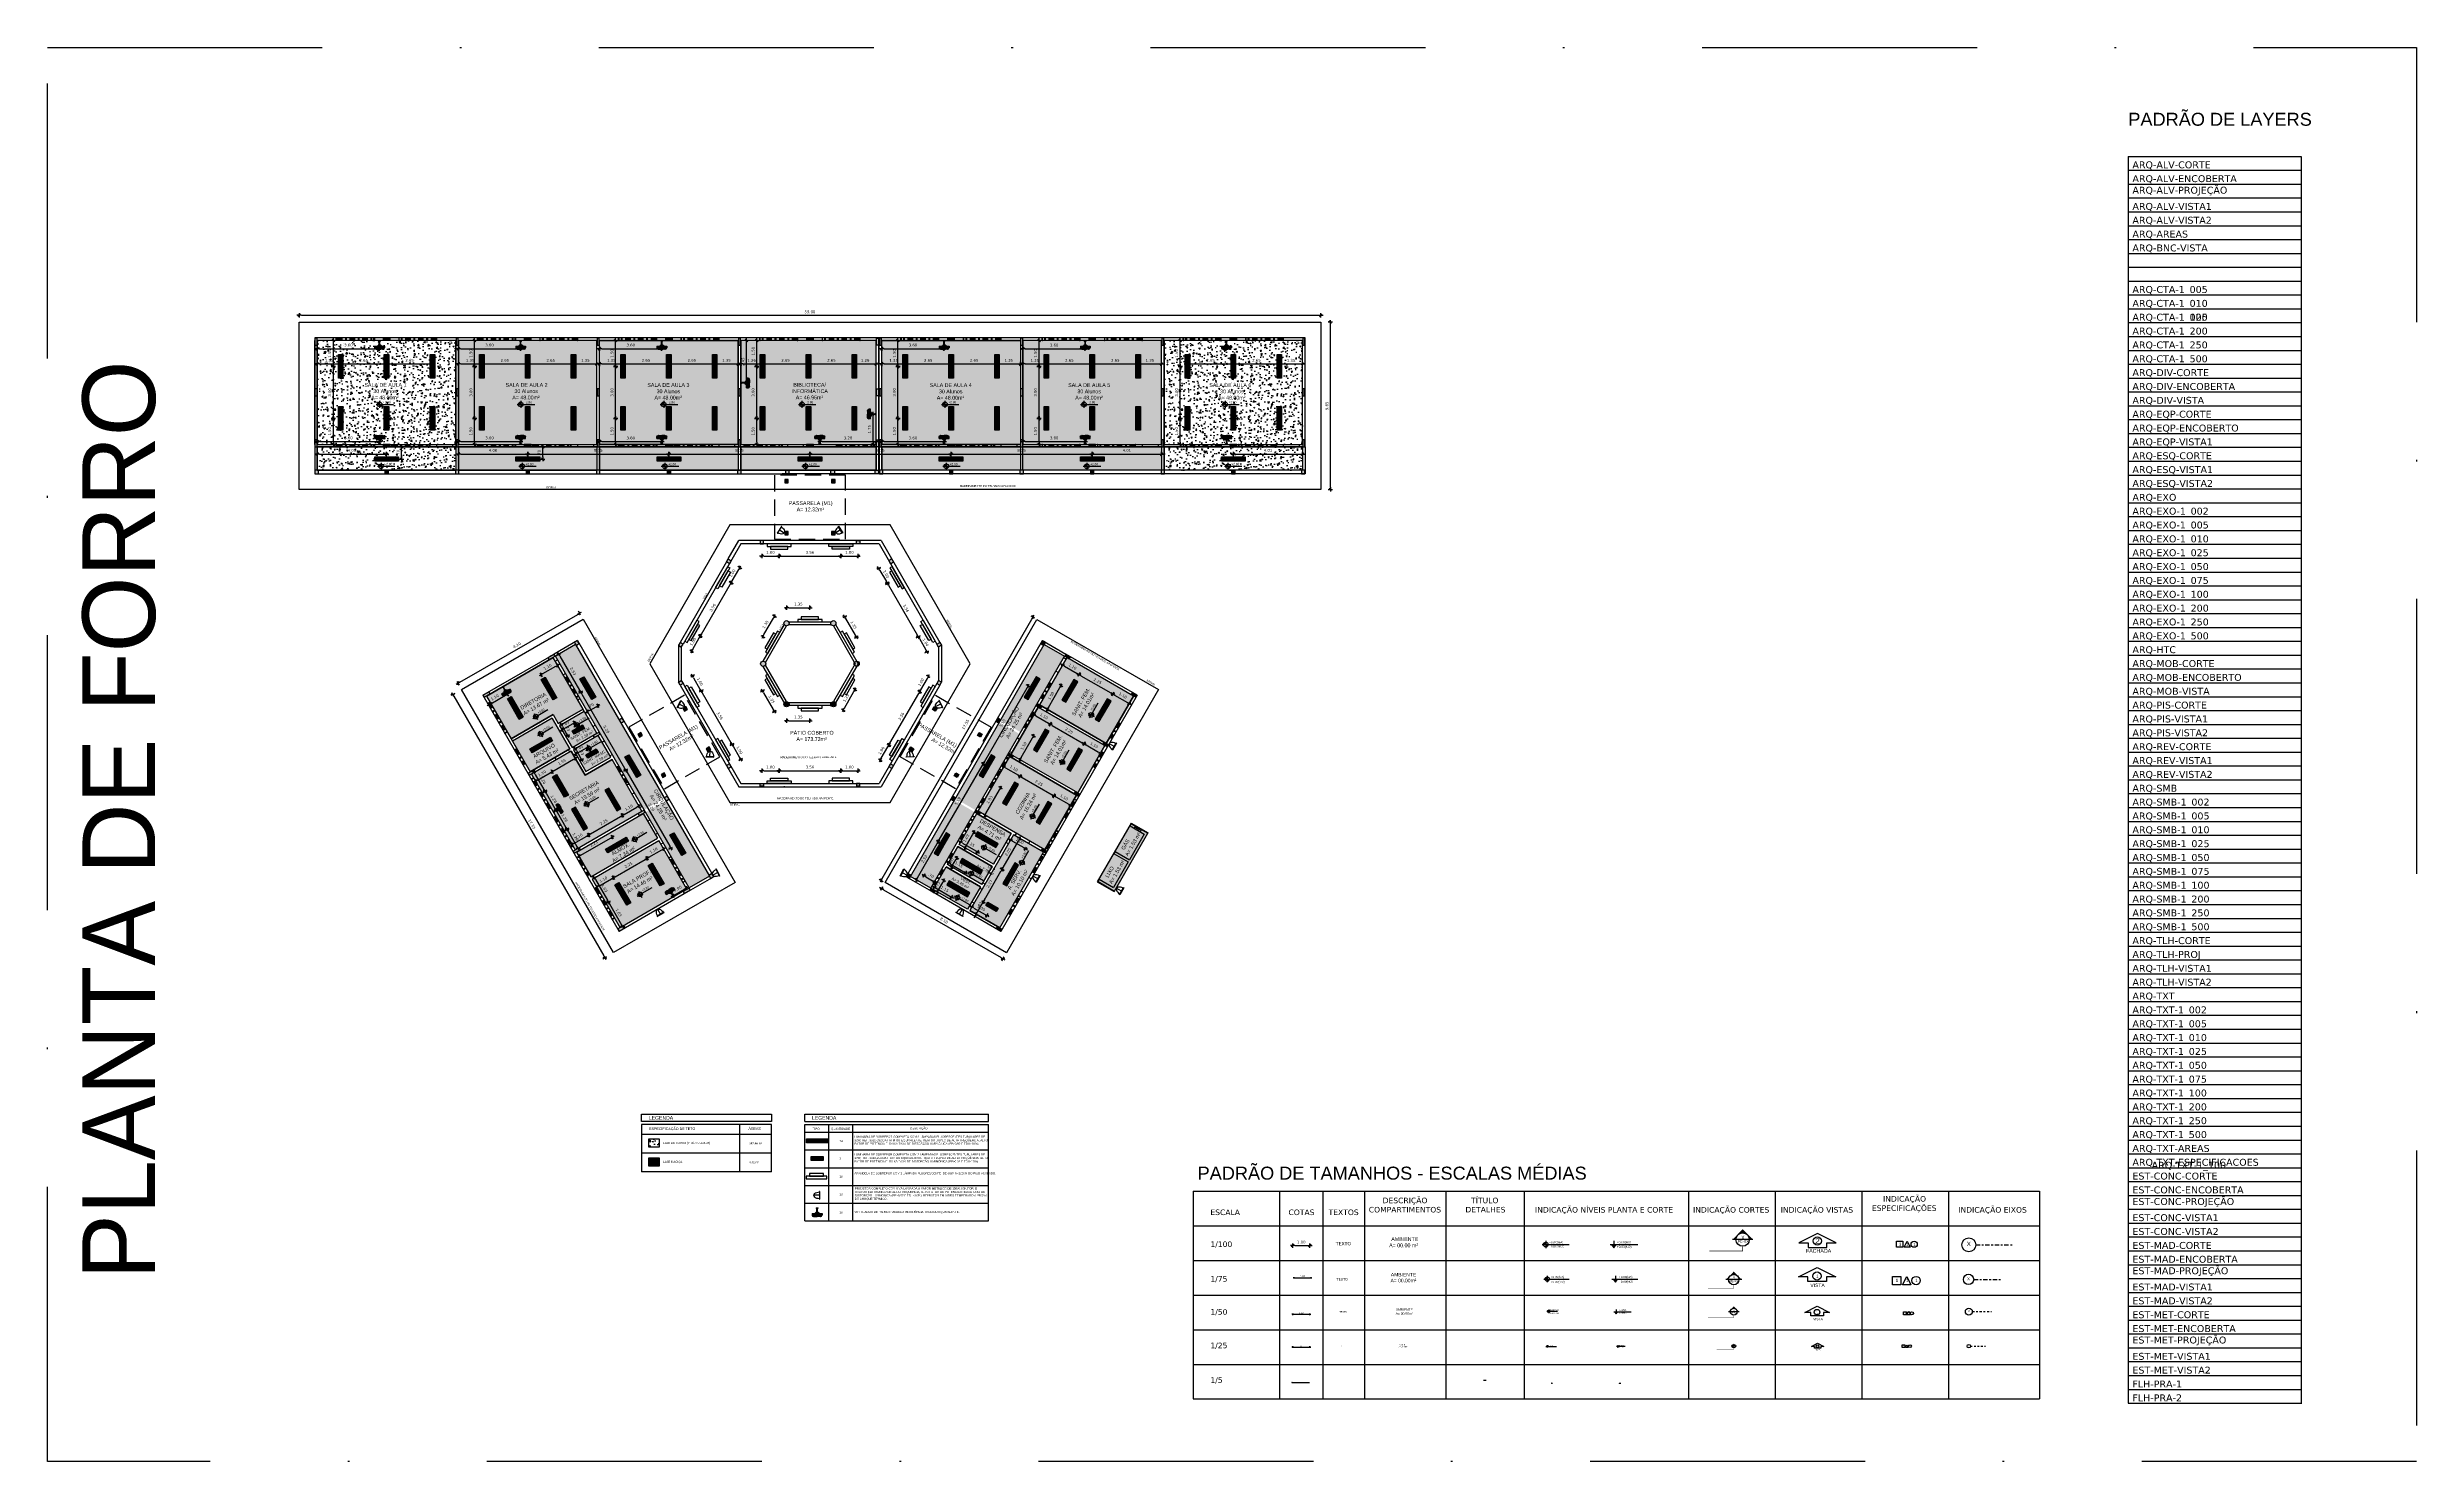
# Model space of a CAD drawing. Extents: x 38 to 175, y -50 to 32.
import ezdxf
from ezdxf.enums import TextEntityAlignment as Align

# ---------------------------------------------------------------- set-up
doc = ezdxf.new("R2010")
doc.units = 0
doc.header["$LTSCALE"] = 0.025
doc.header["$MEASUREMENT"] = 0
for name, pattern in [('C5', [60, 50, -5, 0, -5]), ('CONTINU', [0]), ('DASHDOT', [25.4, 12.7, -6.35, 0, -6.35]), ('HIDDEN', [9.525, 6.35, -3.175]), ('TRACEJADO_G', [0.375, 0.25, -0.125]), ('TRAÇO-2PTOS_P', [0.625, 0.25, -0.125, 0, -0.125, 0, -0.125])]:
    doc.linetypes.add(name, pattern=pattern)
doc.layers.get('0').update_dxf_attribs({"linetype": 'CONTINUOUS'})
doc.layers.get('DEFPOINTS').update_dxf_attribs({"linetype": 'CONTINUOUS'})
for name, color, linetype in [('A-COTAS', 1, 'CONTINUOUS'), ('A-FORRO', 3, 'CONTINUOUS'), ('A-HACHURAPARED', 254, 'CONTINUOUS'), ('A-JANEL', 3, 'CONTINUOUS'), ('A-PARED', 5, 'CONTINUOUS'), ('A-PARED-PISOS', 2, 'CONTINUOUS'), ('A-PAREDE', 5, 'CONTINUOUS'), ('A-PILAR', 6, 'CONTINUOUS'), ('A-PISOS-CTEL', 2, 'TRACEJADO_G'), ('A-PISOS-NIVEL', 1, 'CONTINUOUS'), ('A-PROJ ESQU', 1, 'DASHDOT'), ('A-PROJCOBERTURA', 7, 'HIDDEN'), ('A-SOLEIRA', 1, 'CONTINUOUS'), ('A-TEXTO', 3, 'CONTINUOUS'), ('ACES-I', 251, 'CONTINUOUS'), ('AR-PIS', 1, 'CONTINUOUS'), ('AR-TXT', 1, 'CONTINUOUS'), ('ARQ-ALV-CORTE', 5, 'CONTINUOUS'), ('ARQ-ALV-ENCOBERTA', 8, 'HIDDEN'), ('ARQ-ALV-PROJEÇÃO', 8, 'CONTINUOUS'), ('ARQ-ALV-VISTA1', 2, 'CONTINUOUS'), ('ARQ-ALV-VISTA2', 1, 'CONTINUOUS'), ('ARQ-AREAS', 7, 'CONTINUOUS'), ('ARQ-BNC-VISTA', 1, 'CONTINUOUS'), ('ARQ-CTA-1_005', 1, 'C5'), ('ARQ-CTA-1_010', 1, 'C5'), ('ARQ-CTA-1_025', 1, 'CONTINUOUS'), ('ARQ-CTA-1_050', 1, 'CONTINUOUS'), ('ARQ-CTA-1_100', 1, 'CONTINUOUS'), ('ARQ-CTA-1_200', 1, 'C5'), ('ARQ-CTA-1_250', 1, 'CONTINUOUS'), ('ARQ-CTA-1_500', 1, 'CONTINUOUS'), ('ARQ-DIV-CORTE', 2, 'CONTINUOUS'), ('ARQ-DIV-ENCOBERTA', 8, 'CONTINUOUS'), ('ARQ-DIV-VISTA', 1, 'CONTINUOUS'), ('ARQ-EQP-CORTE', 2, 'CONTINUOUS'), ('ARQ-EQP-ENCOBERTO', 8, 'CONTINUOUS'), ('ARQ-EQP-VISTA', 1, 'CONTINUOUS'), ('ARQ-ESQ-CORTE', 3, 'CONTINUOUS'), ('ARQ-ESQ-VISTA1', 2, 'CONTINUOUS'), ('ARQ-ESQ-VISTA2', 1, 'CONTINUOUS'), ('ARQ-EXO', 251, 'C5'), ('ARQ-EXO-1_002', 251, 'C5'), ('ARQ-EXO-1_005', 251, 'C5'), ('ARQ-EXO-1_010', 251, 'C5'), ('ARQ-EXO-1_025', 251, 'C5'), ('ARQ-EXO-1_050', 251, 'C5'), ('ARQ-EXO-1_100', 251, 'C5'), ('ARQ-EXO-1_200', 251, 'C5'), ('ARQ-EXO-1_250', 251, 'C5'), ('ARQ-EXO-1_500', 251, 'C5'), ('ARQ-HTC', 9, 'CONTINUOUS'), ('ARQ-MOB-CORTE', 2, 'CONTINUOUS'), ('ARQ-MOB-ENCOBERTO', 8, 'HIDDEN'), ('ARQ-MOB-VISTA', 1, 'CONTINU'), ('ARQ-PIS-CORTE', 2, 'CONTINUOUS'), ('ARQ-PIS-VISTA1', 1, 'CONTINUOUS'), ('ARQ-PIS-VISTA2', 2, 'CONTINUOUS'), ('ARQ-REV-CORTE', 2, 'CONTINUOUS'), ('ARQ-REV-VISTA1', 30, 'CONTINUOUS'), ('ARQ-REV-VISTA2', 30, 'CONTINUOUS'), ('ARQ-SMB', 1, 'CONTINUOUS'), ('ARQ-SMB-1_002', 1, 'CONTINUOUS'), ('ARQ-SMB-1_005', 1, 'CONTINU'), ('ARQ-SMB-1_010', 1, 'CONTINUOUS'), ('ARQ-SMB-1_025', 1, 'CONTINUOUS'), ('ARQ-SMB-1_050', 1, 'CONTINUOUS'), ('ARQ-SMB-1_075', 1, 'CONTINUOUS'), ('ARQ-SMB-1_100', 1, 'CONTINUOUS'), ('ARQ-SMB-1_200', 1, 'CONTINUOUS'), ('ARQ-SMB-1_250', 1, 'CONTINUOUS'), ('ARQ-SMB-1_500', 1, 'CONTINUOUS'), ('ARQ-TLH-CORTE', 4, 'CONTINUOUS'), ('ARQ-TLH-PROJ', 8, 'TRAÇO-2PTOS_P'), ('ARQ-TLH-VISTA1', 2, 'CONTINUOUS'), ('ARQ-TLH-VISTA2', 1, 'CONTINUOUS'), ('ARQ-TXT', 2, 'CONTINUOUS'), ('ARQ-TXT-1_002', 2, 'CONTINUOUS'), ('ARQ-TXT-1_005', 2, 'CONTINUOUS'), ('ARQ-TXT-1_010', 2, 'CONTINUOUS'), ('ARQ-TXT-1_025', 6, 'CONTINUOUS'), ('ARQ-TXT-1_050', 2, 'CONTINUOUS'), ('ARQ-TXT-1_075', 2, 'CONTINUOUS'), ('ARQ-TXT-1_100', 2, 'CONTINUOUS'), ('ARQ-TXT-1_200', 2, 'CONTINUOUS'), ('ARQ-TXT-1_250', 2, 'CONTINUOUS'), ('ARQ-TXT-1_500', 2, 'CONTINUOUS'), ('ARQ-TXT-AREAS', 2, 'CONTINUOUS'), ('ARQ-TXT-ESPECIFICACOES', 2, 'CONTINUOUS'), ('BL-LUM-1', 1, 'CONTINUOUS'), ('BL-LUM-2', 2, 'CONTINUOUS'), ('BL-LUM-3', 3, 'CONTINUOUS'), ('BL-LUM-TXT', 2, 'CONTINUOUS'), ('EL-LEGENDA', 2, 'CONTINUOUS'), ('EL-LUMINÁRIAS', 3, 'CONTINUOUS'), ('EST-CONC-CORTE', 6, 'CONTINUOUS'), ('EST-CONC-ENCOBERTA', 9, 'CONTINUOUS'), ('EST-CONC-PROJEÇÃO', 252, 'CONTINUOUS'), ('EST-CONC-VISTA1', 3, 'CONTINUOUS'), ('EST-CONC-VISTA2', 2, 'CONTINUOUS'), ('EST-MAD-CORTE', 4, 'CONTINUOUS'), ('EST-MAD-ENCOBERTA', 9, 'CONTINUOUS'), ('EST-MAD-PROJEÇÃO', 251, 'CONTINUOUS'), ('EST-MAD-VISTA1', 2, 'CONTINUOUS'), ('EST-MAD-VISTA2', 1, 'CONTINUOUS'), ('EST-MET-CORTE', 5, 'CONTINUOUS'), ('EST-MET-ENCOBERTA', 9, 'CONTINUOUS'), ('EST-MET-PROJEÇÃO', 253, 'CONTINUOUS'), ('EST-MET-VISTA1', 1, 'CONTINUOUS'), ('EST-MET-VISTA2', 8, 'CONTINUOUS'), ('FLH-PRA-01', 1, 'CONTINUOUS'), ('FLH-PRA-02', 6, 'CONTINUOUS'), ('PAG', 1, 'CONTINUOUS'), ('PRA', 1, 'CONTINUOUS'), ('TETO', 2, 'CONTINUOUS')]:
    doc.layers.add(name, color=color, linetype=linetype)
doc.layers.add('FO-Hachuras dos pilares', color=9, linetype='CONTINUOUS', lineweight=5)
doc.styles.add('A16-ESC50', font='arial.ttf', dxfattribs={"height": 0.08})
doc.styles.add('A20', font='arial.ttf', dxfattribs={"height": 0.2})
doc.styles.add('A26', font='arial.ttf', dxfattribs={"height": 0.26})
doc.styles.add('ESC-50-A20', font='arial.ttf', dxfattribs={"height": 0.1})
doc.styles.add('FNDE Text Cota 0075', font='verdana.ttf', dxfattribs={"height": 0.1})
doc.styles.add('FNDE Texto Cota 0005', font='verdana.ttf', dxfattribs={"height": 0.008})
doc.styles.add('FNDE Texto Cota 0025', font='verdana.ttf', dxfattribs={"height": 0.04})
doc.styles.add('FNDE Texto Cota 0050', font='verdana.ttf', dxfattribs={"height": 0.08})
doc.styles.add('FNDE Texto Cota 0100', font='verdana.ttf', dxfattribs={"height": 0.16})
doc.dimstyles.new('FNDE 1-0005', dxfattribs={"dimscale": 2.5, "dimtxt": 0.008, "dimasz": 0.0025, "dimexe": 0.15, "dimexo": 0.15, "dimgap": 0.0025, "dimtad": 1, "dimzin": 4, "dimdsep": 46, "dimtxsty": 'FNDE Texto Cota 0005', "dimblk": 'tic', "dimcen": 0.15, "dimdle": 0.15, "dimse1": 1, "dimse2": 1, "dimclrd": 251, "dimclre": 251, "dimclrt": 256, "dimaunit": 1, "dimadec": 3, "dimazin": 0, "dimtfac": 1, "dimtix": 1, "dimtmove": 2, "dimatfit": 3, "dimldrblk": 'tic', "dimfxl": 0.15, "dimtvp": 1, "dimtolj": 1, "dimtzin": 0, "dimarcsym": 0})
doc.dimstyles.new('FNDE 1-0025', dxfattribs={"dimscale": 5, "dimtxt": 0.04, "dimasz": 0.01, "dimexe": 0.15, "dimexo": 0.15, "dimgap": 0.005, "dimtad": 1, "dimzin": 1, "dimdsep": 46, "dimtxsty": 'FNDE Texto Cota 0025', "dimblk": 'tic', "dimcen": 0.015, "dimdle": 0.15, "dimse1": 1, "dimse2": 1, "dimclrd": 251, "dimclre": 251, "dimclrt": 256, "dimaunit": 1, "dimadec": 3, "dimazin": 0, "dimtfac": 1, "dimtix": 1, "dimtmove": 2, "dimatfit": 3, "dimfxl": 0.15, "dimtvp": 1, "dimtolj": 1, "dimtzin": 0, "dimarcsym": 0})
doc.dimstyles.new('FNDE 1-0050', dxfattribs={"dimscale": 5, "dimtxt": 0.08, "dimasz": 0.01, "dimexe": 0.15, "dimexo": 0.15, "dimgap": 0.01, "dimtad": 1, "dimzin": 1, "dimdsep": 46, "dimtxsty": 'FNDE Texto Cota 0050', "dimblk": 'tic', "dimcen": 0.015, "dimdle": 0.15, "dimse1": 1, "dimse2": 1, "dimclrd": 251, "dimclre": 251, "dimclrt": 256, "dimaunit": 1, "dimadec": 3, "dimazin": 0, "dimtfac": 1, "dimtix": 1, "dimtmove": 2, "dimatfit": 3, "dimfxl": 0.15, "dimtvp": 1, "dimtolj": 1, "dimtzin": 0, "dimarcsym": 0})
doc.dimstyles.new('FNDE 1-0100', dxfattribs={"dimscale": 2.5, "dimtxt": 0.16, "dimasz": 0.05, "dimexe": 0.15, "dimexo": 0.15, "dimgap": 0.05, "dimtad": 1, "dimzin": 4, "dimdsep": 46, "dimtxsty": 'FNDE Texto Cota 0100', "dimblk": 'tic', "dimcen": 0.15, "dimdle": 0.15, "dimse1": 1, "dimse2": 1, "dimclrd": 251, "dimclre": 251, "dimclrt": 256, "dimaunit": 1, "dimadec": 3, "dimazin": 0, "dimtfac": 1, "dimtix": 1, "dimtmove": 2, "dimatfit": 3, "dimldrblk": 'tic', "dimfxl": 0.15, "dimtvp": 1, "dimtolj": 1, "dimtzin": 0, "dimarcsym": 0})
doc.dimstyles.new('FNDE 1-075', dxfattribs={"dimscale": 2.5, "dimtxt": 0.1, "dimasz": 0.015, "dimexe": 0.15, "dimexo": 0.15, "dimgap": 0.015, "dimtad": 1, "dimzin": 4, "dimdsep": 46, "dimtxsty": 'FNDE Text Cota 0075', "dimblk": 'tic', "dimcen": 0.025, "dimdle": 0.15, "dimse1": 1, "dimse2": 1, "dimclrd": 251, "dimclre": 251, "dimclrt": 256, "dimaunit": 1, "dimadec": 3, "dimazin": 0, "dimtfac": 1, "dimtix": 1, "dimtmove": 2, "dimatfit": 3, "dimldrblk": 'DOTSMALL', "dimfxl": 0.15, "dimtvp": 1, "dimtolj": 1, "dimtzin": 0, "dimarcsym": 0})
pattern_1 = [(50, (0, 0), (0.7172602, -0.062752), [0.075, -0.825]), (355, (0, 0), (-0.1387513, 0.752192), [0.06, -0.66]), (100.45144, (0.0598, -0.0052), (0.578509, 0.68944), [0.06374, -0.701142]), (46.1842, (0, 0.2), (1.067241, -0.165519), [0.1125, -1.2375]), (96.6356, (0.0889, 0.1862), (0.934662, 0.974119), [0.09561, -1.051714]), (351.1842, (0, 0.2), (0.934662, 0.974119), [0.09, -0.99]), (21, (0.1, 0.15), (0.596907, -0.402619), [0.075, -0.825]), (326, (0.1, 0.15), (0.2433153, 0.72515), [0.06, -0.66]), (71.45144, (0.14974, 0.11645), (0.8402224, 0.322531), [0.06374, -0.701142]), (37.5, (0, 0), (0.01215986, 0.33289385), [0, -0.652, 0, -0.67, 0, -0.6625]), (7.5, (0, 0), (0.2630695, 0.3944117), [0, -0.382, 0, -0.637, 0, -0.2525]), (327.5, (-0.223, 0), (0.53382244, -0.0225549), [0, -0.25, 0, -0.78, 0, -1.035]), (317.5, (-0.323, 0), (0.5831862, 0.100105), [0, -0.325, 0, -0.518, 0, -0.735])]

msp = doc.modelspace()

# ---------------------------------------------------------------- texts
at = {"layer": 'A-TEXTO'}
msp.add_text('PLANTA DE FORRO', height=4.2, rotation=90, dxfattribs=at).set_placement((44.297, -39.192))
at = {"layer": 'AR-TXT', "style": 'ESC-50-A20'}
for s, rotation, p in [('BEIRAL', 0.02782, (66.899, 6.475)), ('MADEIRAMENTO DO TELHADO APARENTE', 0.02782, (90.764, 6.56)), ('VIGA', 60.04615, (76.004, 0.056)), ('BEIRAL', 300, (89.972, -1.136)), ('BEIRAL', 300, (69.673, -2.158)), ('VIGA', 60.04615, (80.413, -1.712)), ('MADEIRAMENTO DO TELHADO APARENTE', 329.5359, (97.154, -2.407)), ('BEIRAL', 60.04615, (72.814, -3.545)), ('MADEIRAMENTO DO TELHADO APARENTE', 0.02782, (80.408, -9.105)), ('BEIRAL', 0.02782, (77.499, -11.85)), ('MADEIRAMENTO DO TELHADO APARENTE', 0.02782, (80.219, -11.483)), ('MADEIRAMENTO DO TELHADO APARENTE', 300, (68.547, -16.29))]:
    msp.add_text(s, height=0.1125, rotation=rotation, dxfattribs=at).set_placement(p)
at = {"layer": 'AR-TXT', "insert": (101.593, -4.553), "char_height": 0.1125, "width": 3.24737, "attachment_point": 1, "rotation": 329.5359, "style": 'ESC-50-A20'}
msp.add_mtext('BEIRAL ', dxfattribs=at)
at = {"layer": 'ARQ-ALV-CORTE', "insert": (158.473, 25.36), "char_height": 0.4, "attachment_point": 1}
msp.add_mtext_dynamic_manual_height_columns('{\\fVerdana|b0|i0|c0|p34;ARQ-ALV-CORTE}', width=14.41568, gutter_width=12.5, heights=[0], dxfattribs=at)
at = {"layer": 'ARQ-ALV-ENCOBERTA', "insert": (158.473, 24.56), "char_height": 0.4, "attachment_point": 1}
msp.add_mtext_dynamic_manual_height_columns('{\\fVerdana|b0|i0|c0|p34;ARQ-ALV-ENCOBERTA}', width=14.41568, gutter_width=12.5, heights=[0], dxfattribs=at)
at = {"layer": 'ARQ-ALV-PROJEÇÃO', "insert": (158.473, 23.895), "char_height": 0.4, "attachment_point": 1}
msp.add_mtext_dynamic_manual_height_columns('{\\fVerdana|b0|i0|c0|p34;ARQ-ALV-PROJEÇÃO}', width=14.41568, gutter_width=12.5, heights=[0], dxfattribs=at)
at = {"layer": 'ARQ-ALV-PROJEÇÃO', "color": 251, "linetype": 'Continuous', "style": 'ESC-50-A20'}
for p in [(57.455, 11.384), (65.605, 11.384), (73.862, 11.384), (81.845, 11.384), (90.099, 11.384), (98.13, 11.384), (106.28, 11.384), (57.538, 7.814), (65.688, 7.814), (73.924, 7.814), (82.046, 7.814), (90.175, 7.814), (98.293, 7.814), (106.443, 7.814)]:
    msp.add_attdef('+2.80', p, 'NA', height=0.128, dxfattribs=at)
for p, rotation in [((66.419, -6.555), 30), ((68.796, -7.036), 30), ((98.397, -6.407, -12.006), 60.0228), ((66.707, -7.553), 30), ((69.48, -8.409), 30), ((96.725, -9.124), 60.0228), ((69.359, -11.603), 30), ((95.007, -12.256), 60.0228), ((72.137, -13.635), 30), ((92.364, -14.312), 330.0228), ((94.397, -14.929), 60.0228), ((91.626, -15.809), 330.0228), ((72.445, -16.818), 30), ((90.823, -17.205), 330.0228)]:
    msp.add_attdef('+2.80', p, 'NA', height=0.128, rotation=rotation, dxfattribs=at)
at = {"layer": 'ARQ-ALV-VISTA1', "insert": (158.473, 22.96), "char_height": 0.4, "attachment_point": 1}
msp.add_mtext_dynamic_manual_height_columns('{\\fVerdana|b0|i0|c0|p34;ARQ-ALV-VISTA1}', width=14.41568, gutter_width=12.5, heights=[0], dxfattribs=at)
at = {"layer": 'ARQ-ALV-VISTA2', "insert": (158.473, 22.16), "char_height": 0.4, "attachment_point": 1}
msp.add_mtext_dynamic_manual_height_columns('{\\fVerdana|b0|i0|c0|p34;ARQ-ALV-VISTA2}', width=14.41568, gutter_width=12.5, heights=[0], dxfattribs=at)
at = {"layer": 'ARQ-AREAS', "insert": (158.473, 21.36), "char_height": 0.4, "attachment_point": 1}
msp.add_mtext_dynamic_manual_height_columns('{\\fVerdana|b0|i0|c0|p34;ARQ-AREAS}', width=14.41568, gutter_width=12.5, heights=[0], dxfattribs=at)
at = {"layer": 'ARQ-BNC-VISTA', "insert": (158.473, 20.56), "char_height": 0.4, "attachment_point": 1}
msp.add_mtext_dynamic_manual_height_columns('{\\fVerdana|b0|i0|c0|p34;ARQ-BNC-VISTA}', width=14.41568, gutter_width=12.5, heights=[0], dxfattribs=at)
at = {"layer": 'ARQ-CTA-1_005', "insert": (158.473, 18.16), "char_height": 0.4, "attachment_point": 1}
msp.add_mtext_dynamic_manual_height_columns('{\\fVerdana|b0|i0|c0|p34;ARQ-CTA-1_005}', width=14.41568, gutter_width=12.5, heights=[0], dxfattribs=at)
at = {"layer": 'ARQ-CTA-1_010', "insert": (158.473, 17.36), "char_height": 0.4, "attachment_point": 1}
msp.add_mtext_dynamic_manual_height_columns('{\\fVerdana|b0|i0|c0|p34;ARQ-CTA-1_010}', width=14.41568, gutter_width=12.5, heights=[0], dxfattribs=at)
at = {"layer": 'ARQ-CTA-1_025', "insert": (158.473, 16.56), "char_height": 0.4, "attachment_point": 1}
msp.add_mtext_dynamic_manual_height_columns('{\\fVerdana|b0|i0|c0|p34;ARQ-CTA-1_025}', width=14.41568, gutter_width=12.5, heights=[0], dxfattribs=at)
at = {"layer": 'ARQ-CTA-1_100', "insert": (158.473, 16.56), "char_height": 0.4, "attachment_point": 1}
msp.add_mtext_dynamic_manual_height_columns('{\\fVerdana|b0|i0|c0|p34;ARQ-CTA-1_100}', width=14.41568, gutter_width=12.5, heights=[0], dxfattribs=at)
at = {"layer": 'ARQ-CTA-1_200', "insert": (158.473, 15.76), "char_height": 0.4, "attachment_point": 1}
msp.add_mtext_dynamic_manual_height_columns('{\\fVerdana|b0|i0|c0|p34;ARQ-CTA-1_200}', width=14.41568, gutter_width=12.5, heights=[0], dxfattribs=at)
at = {"layer": 'ARQ-CTA-1_250', "insert": (158.473, 14.96), "char_height": 0.4, "attachment_point": 1}
msp.add_mtext_dynamic_manual_height_columns('{\\fVerdana|b0|i0|c0|p34;ARQ-CTA-1_250}', width=14.41568, gutter_width=12.5, heights=[0], dxfattribs=at)
at = {"layer": 'ARQ-CTA-1_500', "insert": (158.473, 14.16), "char_height": 0.4, "attachment_point": 1}
msp.add_mtext_dynamic_manual_height_columns('{\\fVerdana|b0|i0|c0|p34;ARQ-CTA-1_500}', width=14.41568, gutter_width=12.5, heights=[0], dxfattribs=at)
at = {"layer": 'ARQ-DIV-CORTE', "insert": (158.473, 13.36), "char_height": 0.4, "attachment_point": 1}
msp.add_mtext_dynamic_manual_height_columns('{\\fVerdana|b0|i0|c0|p34;ARQ-DIV-CORTE}', width=14.41568, gutter_width=12.5, heights=[0], dxfattribs=at)
at = {"layer": 'ARQ-DIV-ENCOBERTA', "insert": (158.473, 12.56), "char_height": 0.4, "attachment_point": 1}
msp.add_mtext_dynamic_manual_height_columns('{\\fVerdana|b0|i0|c0|p34;ARQ-DIV-ENCOBERTA}', width=14.41568, gutter_width=12.5, heights=[0], dxfattribs=at)
at = {"layer": 'ARQ-DIV-VISTA', "insert": (158.473, 11.76), "char_height": 0.4, "attachment_point": 1}
msp.add_mtext_dynamic_manual_height_columns('{\\fVerdana|b0|i0|c0|p34;ARQ-DIV-VISTA}', width=14.41568, gutter_width=12.5, heights=[0], dxfattribs=at)
at = {"layer": 'ARQ-EQP-CORTE', "insert": (158.473, 10.96), "char_height": 0.4, "attachment_point": 1}
msp.add_mtext_dynamic_manual_height_columns('{\\fVerdana|b0|i0|c0|p34;ARQ-EQP-CORTE}', width=14.41568, gutter_width=12.5, heights=[0], dxfattribs=at)
at = {"layer": 'ARQ-EQP-ENCOBERTO', "insert": (158.473, 10.16), "char_height": 0.4, "attachment_point": 1}
msp.add_mtext_dynamic_manual_height_columns('{\\fVerdana|b0|i0|c0|p34;ARQ-EQP-ENCOBERTO}', width=14.41568, gutter_width=12.5, heights=[0], dxfattribs=at)
at = {"layer": 'ARQ-EQP-VISTA', "insert": (158.473, 9.36), "char_height": 0.4, "attachment_point": 1}
msp.add_mtext_dynamic_manual_height_columns('{\\fVerdana|b0|i0|c0|p34;ARQ-EQP-VISTA1}', width=14.41568, gutter_width=12.5, heights=[0], dxfattribs=at)
at = {"layer": 'ARQ-ESQ-CORTE', "insert": (158.473, 8.56), "char_height": 0.4, "attachment_point": 1}
msp.add_mtext_dynamic_manual_height_columns('{\\fVerdana|b0|i0|c0|p34;ARQ-ESQ-CORTE}', width=9.75, gutter_width=12.5, heights=[0], dxfattribs=at)
at = {"layer": 'ARQ-ESQ-VISTA1', "insert": (158.473, 7.76), "char_height": 0.4, "attachment_point": 1}
msp.add_mtext_dynamic_manual_height_columns('{\\fVerdana|b0|i0|c0|p34;ARQ-ESQ-VISTA1}', width=9.75, gutter_width=12.5, heights=[0], dxfattribs=at)
at = {"layer": 'ARQ-ESQ-VISTA2', "insert": (158.473, 6.96), "char_height": 0.4, "attachment_point": 1}
msp.add_mtext_dynamic_manual_height_columns('{\\fVerdana|b0|i0|c0|p34;ARQ-ESQ-VISTA2}', width=14.41568, gutter_width=12.5, heights=[0], dxfattribs=at)
at = {"layer": 'ARQ-EXO', "insert": (158.473, 6.16), "char_height": 0.4, "attachment_point": 1}
msp.add_mtext_dynamic_manual_height_columns('{\\fVerdana|b0|i0|c0|p34;ARQ-EXO}', width=14.41568, gutter_width=12.5, heights=[0], dxfattribs=at)
at = {"layer": 'ARQ-EXO-1_002', "insert": (158.473, 5.36), "char_height": 0.4, "attachment_point": 1}
msp.add_mtext_dynamic_manual_height_columns('{\\fVerdana|b0|i0|c0|p34;ARQ-EXO-1_002}', width=14.41568, gutter_width=12.5, heights=[0], dxfattribs=at)
at = {"layer": 'ARQ-EXO-1_005', "insert": (158.473, 4.56), "char_height": 0.4, "attachment_point": 1}
msp.add_mtext_dynamic_manual_height_columns('{\\fVerdana|b0|i0|c0|p34;ARQ-EXO-1_005}', width=14.41568, gutter_width=12.5, heights=[0], dxfattribs=at)
at = {"layer": 'ARQ-EXO-1_010', "insert": (158.473, 3.76), "char_height": 0.4, "attachment_point": 1}
msp.add_mtext_dynamic_manual_height_columns('{\\fVerdana|b0|i0|c0|p34;ARQ-EXO-1_010}', width=14.41568, gutter_width=12.5, heights=[0], dxfattribs=at)
at = {"layer": 'ARQ-EXO-1_025', "insert": (158.473, 2.96), "char_height": 0.4, "attachment_point": 1}
msp.add_mtext_dynamic_manual_height_columns('{\\fVerdana|b0|i0|c0|p34;ARQ-EXO-1_025}', width=14.41568, gutter_width=12.5, heights=[0], dxfattribs=at)
at = {"layer": 'ARQ-EXO-1_050', "char_height": 0.4, "attachment_point": 1}
for s, insert in [('{\\fVerdana|b0|i0|c0|p34;ARQ-EXO-1_050}', (158.473, 2.16)), ('{\\fVerdana|b0|i0|c0|p34;ARQ-EXO-1_075}', (158.473, 1.36))]:
    msp.add_mtext_dynamic_manual_height_columns(s, width=14.41568, gutter_width=12.5, heights=[0], dxfattribs=dict(at, insert=insert))
at = {"layer": 'ARQ-EXO-1_100', "insert": (158.473, 0.56), "char_height": 0.4, "attachment_point": 1}
msp.add_mtext_dynamic_manual_height_columns('{\\fVerdana|b0|i0|c0|p34;ARQ-EXO-1_100}', width=14.41568, gutter_width=12.5, heights=[0], dxfattribs=at)
at = {"layer": 'ARQ-EXO-1_200', "insert": (158.473, -0.24), "char_height": 0.4, "attachment_point": 1}
msp.add_mtext_dynamic_manual_height_columns('{\\fVerdana|b0|i0|c0|p34;ARQ-EXO-1_200}', width=14.41568, gutter_width=12.5, heights=[0], dxfattribs=at)
at = {"layer": 'ARQ-EXO-1_250', "insert": (158.473, -1.04), "char_height": 0.4, "attachment_point": 1}
msp.add_mtext_dynamic_manual_height_columns('{\\fVerdana|b0|i0|c0|p34;ARQ-EXO-1_250}', width=14.41568, gutter_width=12.5, heights=[0], dxfattribs=at)
at = {"layer": 'ARQ-EXO-1_500', "insert": (158.473, -1.84), "char_height": 0.4, "attachment_point": 1}
msp.add_mtext_dynamic_manual_height_columns('{\\fVerdana|b0|i0|c0|p34;ARQ-EXO-1_500}', width=14.41568, gutter_width=12.5, heights=[0], dxfattribs=at)
at = {"layer": 'ARQ-HTC', "insert": (158.473, -2.64), "char_height": 0.4, "attachment_point": 1}
msp.add_mtext_dynamic_manual_height_columns('{\\fVerdana|b0|i0|c0|p34;ARQ-HTC}', width=14.41568, gutter_width=12.5, heights=[0], dxfattribs=at)
at = {"layer": 'ARQ-MOB-CORTE', "insert": (158.473, -3.44), "char_height": 0.4, "attachment_point": 1}
msp.add_mtext_dynamic_manual_height_columns('{\\fVerdana|b0|i0|c0|p34;ARQ-MOB-CORTE}', width=14.41568, gutter_width=12.5, heights=[0], dxfattribs=at)
at = {"layer": 'ARQ-MOB-ENCOBERTO', "insert": (158.473, -4.24), "char_height": 0.4, "attachment_point": 1}
msp.add_mtext_dynamic_manual_height_columns('{\\fVerdana|b0|i0|c0|p34;ARQ-MOB-ENCOBERTO}', width=14.41568, gutter_width=12.5, heights=[0], dxfattribs=at)
at = {"layer": 'ARQ-MOB-VISTA', "insert": (158.473, -5.04), "char_height": 0.4, "attachment_point": 1}
msp.add_mtext_dynamic_manual_height_columns('{\\fVerdana|b0|i0|c0|p34;ARQ-MOB-VISTA}', width=14.41568, gutter_width=12.5, heights=[0], dxfattribs=at)
at = {"layer": 'ARQ-PIS-CORTE', "insert": (158.473, -5.84), "char_height": 0.4, "attachment_point": 1}
msp.add_mtext_dynamic_manual_height_columns('{\\fVerdana|b0|i0|c0|p34;ARQ-PIS-CORTE}', width=14.41568, gutter_width=12.5, heights=[0], dxfattribs=at)
at = {"layer": 'ARQ-PIS-VISTA1', "insert": (158.473, -6.64), "char_height": 0.4, "attachment_point": 1}
msp.add_mtext_dynamic_manual_height_columns('{\\fVerdana|b0|i0|c0|p34;ARQ-PIS-VISTA1}', width=14.41568, gutter_width=12.5, heights=[0], dxfattribs=at)
at = {"layer": 'ARQ-PIS-VISTA2', "insert": (158.473, -7.44), "char_height": 0.4, "attachment_point": 1}
msp.add_mtext_dynamic_manual_height_columns('{\\fVerdana|b0|i0|c0|p34;ARQ-PIS-VISTA2}', width=14.41568, gutter_width=12.5, heights=[0], dxfattribs=at)
at = {"layer": 'ARQ-REV-CORTE', "insert": (158.473, -8.24), "char_height": 0.4, "attachment_point": 1}
msp.add_mtext_dynamic_manual_height_columns('{\\fVerdana|b0|i0|c0|p34;ARQ-REV-CORTE}', width=14.41568, gutter_width=12.5, heights=[0], dxfattribs=at)
at = {"layer": 'ARQ-REV-VISTA1', "insert": (158.473, -9.04), "char_height": 0.4, "attachment_point": 1}
msp.add_mtext_dynamic_manual_height_columns('{\\fVerdana|b0|i0|c0|p34;ARQ-REV-VISTA1}', width=14.41568, gutter_width=12.5, heights=[0], dxfattribs=at)
at = {"layer": 'ARQ-REV-VISTA2', "insert": (158.473, -9.84), "char_height": 0.4, "attachment_point": 1}
msp.add_mtext_dynamic_manual_height_columns('{\\fVerdana|b0|i0|c0|p34;ARQ-REV-VISTA2}', width=14.41568, gutter_width=12.5, heights=[0], dxfattribs=at)
at = {"layer": 'ARQ-SMB', "insert": (158.473, -10.64), "char_height": 0.4, "attachment_point": 1}
msp.add_mtext_dynamic_manual_height_columns('{\\fVerdana|b0|i0|c0|p34;ARQ-SMB}', width=14.41568, gutter_width=12.5, heights=[0], dxfattribs=at)
at = {"layer": 'ARQ-SMB-1_002', "insert": (158.473, -11.44), "char_height": 0.4, "attachment_point": 1}
msp.add_mtext_dynamic_manual_height_columns('{\\fVerdana|b0|i0|c0|p34;ARQ-SMB-1_002}', width=14.41568, gutter_width=12.5, heights=[0], dxfattribs=at)
at = {"layer": 'ARQ-SMB-1_005', "insert": (158.473, -12.24), "char_height": 0.4, "attachment_point": 1}
msp.add_mtext_dynamic_manual_height_columns('{\\fVerdana|b0|i0|c0|p34;ARQ-SMB-1_005}', width=14.41568, gutter_width=12.5, heights=[0], dxfattribs=at)
at = {"layer": 'ARQ-SMB-1_010', "insert": (158.473, -13.04), "char_height": 0.4, "attachment_point": 1}
msp.add_mtext_dynamic_manual_height_columns('{\\fVerdana|b0|i0|c0|p34;ARQ-SMB-1_010}', width=14.41568, gutter_width=12.5, heights=[0], dxfattribs=at)
at = {"layer": 'ARQ-SMB-1_025', "insert": (158.473, -13.84), "char_height": 0.4, "attachment_point": 1}
msp.add_mtext_dynamic_manual_height_columns('{\\fVerdana|b0|i0|c0|p34;ARQ-SMB-1_025}', width=14.41568, gutter_width=12.5, heights=[0], dxfattribs=at)
at = {"layer": 'ARQ-SMB-1_025', "style": 'ESC-50-A20'}
for tag, p, s in [('+0.00(NA)', (124.74, -43.034), 'NA'), ('+0.00(NO)', (124.741, -43.13), 'NO'), ('+0.00(NA)', (128.819, -43.035), 'NA'), ('+0.00(NO)', (128.82, -43.125), 'NO')]:
    msp.add_attdef(tag, p, s, height=0.04, dxfattribs=at)
at = {"layer": 'ARQ-SMB-1_050', "char_height": 0.4, "attachment_point": 1}
for s, insert in [('{\\fVerdana|b0|i0|c0|p34;ARQ-SMB-1_050}', (158.473, -14.64)), ('{\\fVerdana|b0|i0|c0|p34;ARQ-SMB-1_075}', (158.473, -15.44))]:
    msp.add_mtext_dynamic_manual_height_columns(s, width=14.41568, gutter_width=12.5, heights=[0], dxfattribs=dict(at, insert=insert))
at = {"layer": 'ARQ-SMB-1_050', "style": 'ESC-50-A20'}
for tag, p, s, height in [('+0.00(NA)', (124.818, -41.006), 'NA', 0.08), ('+0.00(NA)', (128.753, -41.007), 'NA', 0.08), ('+0.00(NO)', (124.82, -41.198), 'NO', 0.08), ('+0.00(NO)', (128.755, -41.187), 'NO', 0.08), ('+0.00(NA)', (124.949, -45.196), 'NA', 0.008), ('+0.00(NO)', (124.95, -45.215), 'NO', 0.008), ('+0.00(NA)', (128.859, -45.196), 'NA', 0.008), ('+0.00(NO)', (128.859, -45.214), 'NO', 0.008)]:
    msp.add_attdef(tag, p, s, height=height, dxfattribs=at)
at = {"layer": 'ARQ-SMB-1_075', "style": 'ESC-50-A20'}
for tag, p, s in [('+0.00(NA)', (124.896, -39.123), 'NA'), ('+0.00(NO)', (124.899, -39.411), 'NO'), ('+0.00(NA)', (128.831, -39.123), 'NA'), ('+0.00(NO)', (128.833, -39.393), 'NO')]:
    msp.add_attdef(tag, p, s, height=0.12, dxfattribs=at)
at = {"layer": 'ARQ-SMB-1_100', "color": 2, "style": 'A26', "text_generation_flag": 6, "width": 1.1}
msp.add_text('2', height=0.312, rotation=177.91572, dxfattribs=at).set_placement((140.147, -37.147))
at = {"layer": 'ARQ-SMB-1_100', "insert": (158.473, -16.24), "char_height": 0.4, "attachment_point": 1}
msp.add_mtext_dynamic_manual_height_columns('{\\fVerdana|b0|i0|c0|p34;ARQ-SMB-1_100}', width=14.41568, gutter_width=12.5, heights=[0], dxfattribs=at)
at = {"layer": 'ARQ-SMB-1_100', "style": 'ESC-50-A20'}
for tag, p, s in [('+0.00(NA)', (124.792, -37.13), 'NA'), ('+0.00(NO)', (124.792, -37.357), 'NA'), ('+0.00(NA)', (128.703, -37.126), 'NA'), ('+0.00(NO)', (128.708, -37.385), 'NO')]:
    msp.add_attdef(tag, p, s, height=0.128, dxfattribs=at)
at = {"layer": 'ARQ-SMB-1_200', "insert": (158.473, -17.04), "char_height": 0.4, "attachment_point": 1}
msp.add_mtext_dynamic_manual_height_columns('{\\fVerdana|b0|i0|c0|p34;ARQ-SMB-1_200}', width=14.41568, gutter_width=12.5, heights=[0], dxfattribs=at)
at = {"layer": 'ARQ-SMB-1_250', "insert": (158.473, -17.84), "char_height": 0.4, "attachment_point": 1}
msp.add_mtext_dynamic_manual_height_columns('{\\fVerdana|b0|i0|c0|p34;ARQ-SMB-1_250}', width=14.41568, gutter_width=12.5, heights=[0], dxfattribs=at)
at = {"layer": 'ARQ-SMB-1_500', "insert": (158.473, -18.64), "char_height": 0.4, "attachment_point": 1}
msp.add_mtext_dynamic_manual_height_columns('{\\fVerdana|b0|i0|c0|p34;ARQ-SMB-1_500}', width=14.41568, gutter_width=12.5, heights=[0], dxfattribs=at)
at = {"layer": 'ARQ-TLH-CORTE', "insert": (158.473, -19.44), "char_height": 0.4, "attachment_point": 1}
msp.add_mtext_dynamic_manual_height_columns('{\\fVerdana|b0|i0|c0|p34;ARQ-TLH-CORTE}', width=14.41568, gutter_width=12.5, heights=[0], dxfattribs=at)
at = {"layer": 'ARQ-TLH-PROJ', "insert": (158.473, -20.24), "char_height": 0.4, "attachment_point": 1}
msp.add_mtext_dynamic_manual_height_columns('{\\fVerdana|b0|i0|c0|p34;ARQ-TLH-PROJ}', width=14.41568, gutter_width=12.5, heights=[0], dxfattribs=at)
at = {"layer": 'ARQ-TLH-VISTA1', "insert": (158.473, -21.04), "char_height": 0.4, "attachment_point": 1}
msp.add_mtext_dynamic_manual_height_columns('{\\fVerdana|b0|i0|c0|p34;ARQ-TLH-VISTA1}', width=14.41568, gutter_width=12.5, heights=[0], dxfattribs=at)
at = {"layer": 'ARQ-TLH-VISTA2', "insert": (158.473, -21.84), "char_height": 0.4, "attachment_point": 1}
msp.add_mtext_dynamic_manual_height_columns('{\\fVerdana|b0|i0|c0|p34;ARQ-TLH-VISTA2}', width=14.41568, gutter_width=12.5, heights=[0], dxfattribs=at)
at = {"layer": 'ARQ-TXT', "attachment_point": 1, "style": 'ESC-50-A20'}
for s, width, gutter_width, insert, char_height in [('PADRÃO DE LAYERS', 12.96658, 12.5, (158.237, 28.166), 0.75), ('PADRÃO DE TAMANHOS - ESCALAS MÉDIAS', 23.10605, 12.5, (104.492, -32.693), 0.75), ('{\\fVerdana|b0|i0|c0|p34;ESCALA}', 4, 0.5, (105.232, -35.169), 0.32), ('\\pi0.51168;{\\fVerdana|b0|i0|c0|p34;COTAS}', 2.5, 0.5, (109.232, -35.169), 0.32), ('\\pi0.32317;{\\fVerdana|b0|i0|c0|p34;TEXTOS}', 2.39053, 0.5, (111.732, -35.169), 0.32), ('\\pi1.0553;{\\fVerdana|b0|i0|c0|p34;DESCRIÇÃO \\P\\pi0.25715;COMPARTIMENTOS}', 4.7147, 0.5, (114.122, -34.484), 0.32), ('\\pi1.4497;{\\fVerdana|b0|i0|c0|p34;TÍTULO\\P\\pi1.1201;DETALHES}', 4.51623, 0.5, (118.837, -34.484), 0.32), ('\\pi0.6234;{\\fVerdana|b0|i0|c0|p34;INDICAÇÃO NÍVEIS PLANTA E CORTE}', 9.49351, 0.5, (123.353, -35.025), 0.32), ('{\\fVerdana|b0|i0|c0|p34;INDICAÇÃO CORTES}', 16.94727, 0.5, (133.101, -35.027), 0.32), ('\\pi0.31921;{\\fVerdana|b0|i0|c0|p34;INDICAÇÃO VISTAS}', 5, 0.5, (137.847, -35.027), 0.32), ('\\pi1.2261;{\\fVerdana|b0|i0|c0|p34;INDICAÇÃO \\P\\pi0.58677;ESPECIFICAÇÕES}', 5, 0.5, (142.847, -34.392), 0.32), ('\\pi0.57205;{\\fVerdana|b0|i0|c0|p34;INDICAÇÃO EIXOS}', 5.25811, 0.5, (147.847, -35.027), 0.32), ('{\\fVerdana|b0|i0|c0|p34;1/100}', 8.52818, 0.5, (105.232, -37.014), 0.32), ('{\\fVerdana|b0|i0|c0|p34;1/75}', 8.52818, 0.5, (105.232, -39.014), 0.32), ('{\\fVerdana|b0|i0|c0|p34;1/50}', 8.52818, 0.5, (105.232, -40.922), 0.32), ('{\\fVerdana|b0|i0|c0|p34;1/25}', 8.52818, 0.5, (105.232, -42.858), 0.32), ('{\\fVerdana|b0|i0|c0|p34;1/5}', 8.52818, 0.5, (105.232, -44.858), 0.32)]:
    msp.add_mtext_dynamic_manual_height_columns(s, width=width, gutter_width=gutter_width, heights=[0], dxfattribs=dict(at, insert=insert, char_height=char_height))
at = {"layer": 'ARQ-TXT', "insert": (158.473, -22.64), "char_height": 0.4, "attachment_point": 1}
msp.add_mtext_dynamic_manual_height_columns('{\\fVerdana|b0|i0|c0|p34;ARQ-TXT}', width=14.41568, gutter_width=12.5, heights=[0], dxfattribs=at)
at = {"layer": 'ARQ-TXT-1_002', "insert": (158.473, -23.44), "char_height": 0.4, "attachment_point": 1}
msp.add_mtext_dynamic_manual_height_columns('{\\fVerdana|b0|i0|c0|p34;ARQ-TXT-1_002}', width=14.41568, gutter_width=12.5, heights=[0], dxfattribs=at)
at = {"layer": 'ARQ-TXT-1_005', "insert": (158.473, -24.24), "char_height": 0.4, "attachment_point": 1}
msp.add_mtext_dynamic_manual_height_columns('{\\fVerdana|b0|i0|c0|p34;ARQ-TXT-1_005}', width=14.41568, gutter_width=12.5, heights=[0], dxfattribs=at)
at = {"layer": 'ARQ-TXT-1_010', "insert": (158.473, -25.04), "char_height": 0.4, "attachment_point": 1}
msp.add_mtext_dynamic_manual_height_columns('{\\fVerdana|b0|i0|c0|p34;ARQ-TXT-1_010}', width=14.41568, gutter_width=12.5, heights=[0], dxfattribs=at)
at = {"layer": 'ARQ-TXT-1_025', "insert": (158.473, -25.84), "char_height": 0.4, "attachment_point": 1}
msp.add_mtext_dynamic_manual_height_columns('{\\fVerdana|b0|i0|c0|p34;ARQ-TXT-1_025}', width=14.41568, gutter_width=12.5, heights=[0], dxfattribs=at)
at = {"layer": 'ARQ-TXT-1_025', "attachment_point": 1}
for s, insert, char_height, width, style in [('PE-XX', (135.376, -43.075), 0.04, 2.13204, 'ESC-50-A20'), ('X', (135.441, -43.001), 0.04, 2.13204, 'ESC-50-A20'), ('1', (145.242, -43.029), 0.06, 0.04313, 'A20'), ('1', (145.432, -43.029), 0.06, 0.04313, 'A20'), ('1', (145.611, -43.029), 0.06, 0.04313, 'A20'), ('X', (149, -43.019), 0.06, 0.04313, 'A20')]:
    msp.add_mtext(s, dxfattribs=dict(at, insert=insert, char_height=char_height, width=width, style=style))
at = {"layer": 'ARQ-TXT-1_025', "color": 3, "insert": (120.918, -45.049), "char_height": 0.012, "width": 0.23272, "attachment_point": 7, "style": 'ESC-50-A20'}
msp.add_mtext('\\pi0.079352;DETALHE 2 - VISTA\\P\\pi0.1406;{\\C256;ESCALA 1/5}', dxfattribs=at)
at = {"layer": 'ARQ-TXT-1_050', "style": 'ESC-50-A20'}
msp.add_text('FACHADA', height=0.2185, dxfattribs=at).set_placement((139.623, -37.663, -2.835))
at = {"layer": 'ARQ-TXT-1_050', "color": 251, "char_height": 0.21845, "attachment_point": 1, "style": 'ESC-50-A20'}
for s, width, insert in [('\\pi0.5533;SALA DE AULA 1\\P\\pi1.0649;30 Alunos      \\P\\pi0.94074;A= 48.00m²', 3.27851, (55.831, 12.56)), ('\\pi0.5533;SALA DE AULA 2\\P\\pi1.0649;30 Alunos      \\P\\pi0.94075;A= 48.00m²', 3.27851, (63.981, 12.56)), ('\\pi0.53333;SALA DE AULA 3\\P\\pi1.0649;30 Alunos      \\P\\pi0.94075;A= 48.00m²', 3.27851, (72.19, 12.554)), ('\\pi0.70919;BIBLIOTECA/\\P\\pi0.60212;INFORMÁTICA      \\P\\pi0.84873;A= 46.95m²', 3.27851, (80.441, 12.567)), ('\\pi0.53222;SALA DE AULA 4\\P\\pi1.0649;30 Alunos      \\P\\pi0.94075;A= 48.00m²', 3.27851, (88.492, 12.548)), ('\\pi0.4394;SALA DE AULA 5\\P\\pi0.97287;30 Alunos      \\P\\pi0.84874;A= 48.00m²', 3.27851, (96.58, 12.55)), ('\\pi0.4403;SALA DE AULA 6 \\P\\pi1.0649;30 Alunos      \\P\\pi0.94075;A= 48.00m²', 3.27851, (104.73, 12.55)), ('\\pi0.48506;PASSARELA (M1)     \\P\\pi0.94074;A= 12.32m²', 3.27851, (80.404, 5.735)), ('\\pi1.0351;PÁTIO COBERTO     \\P\\pi1.3959;A= 173.73m²', 4.35854, (79.931, -7.527))]:
    msp.add_mtext_dynamic_manual_height_columns(s, width=width, gutter_width=1, heights=[0], dxfattribs=dict(at, insert=insert))
at = {"layer": 'ARQ-TXT-1_050', "color": 251, "char_height": 0.21845, "style": 'ESC-50-A20'}
for s, width, insert, attachment_point, rotation in [('\\pi0.91198;DIRETORIA  \\P\\pi0.89835;A= 13.67 m²', 3.27851, (64.563, -6.579), 1, 30), ('\\pi1.3928;SANIT. FEM.     \\P\\pi1.4808;A= 14.01m²', 4.35854, (96.52, -7.775), 1, 60.0228), ('\\pi0.74523;CIRCULAÇÃO     \\P\\pi0.89835;A= 24.25 m²', 3.27851, (92.634, -8.48), 1, 60.0228), ('\\pi0.48506;PASSARELA (M1)     \\P\\pi0.94074;A= 12.32m²', 3.27851, (72.943, -8.66), 1, 30), ('\\pi0.48505;PASSARELA (M1)     A= 12.32m²', 3.27851, (90.765, -8.389), 3, 330), ('\\pi1.3928;SANIT. FEM.     \\P\\pi1.4808;A= 14.01m²', 4.35854, (94.908, -10.498), 1, 60.0228), ('\\pi1.0344;ARQUIVO  \\P\\pi0.98321;A= 5.43 m²', 3.27851, (65.19, -9.45), 1, 30), ('\\pi0.76282;SECRETARIA  \\P\\pi0.89834;A= 19.59 m²', 3.27851, (67.492, -11.745), 1, 30), ('\\pi0.74523;CIRCULAÇÃO     \\P\\pi0.89835;A= 24.25 m²', 3.27851, (72.895, -10.218), 1, 300), ('\\pi1.592;COZINHA    \\P\\pi1.4384;A= 16.24 m²', 4.35854, (93.161, -13.627), 1, 60.0228), ('\\pi1.4518;DESPENSA    \\P\\pi1.5232;A= 4.71 m²', 4.35854, (90.737, -11.885), 1, 330.0228), ('\\pi1.64;GÁS   \\P\\pi1.4384;A= 1.53 m²', 4.35854, (99.249, -15.737), 1, 60.0228), ('\\pi1.1679;ALMOX.  \\P\\pi0.98321;A= 7.34 m²', 3.27851, (69.611, -15.123), 1, 30), ('\\pi1.64;LIXO    \\P\\pi1.4384;A= 1.53 m²', 4.35854, (98.324, -17.34), 1, 60.0228), ('\\pi0.85252;SALA PROF.  \\P\\pi0.89834;A= 14.46 m²', 3.27851, (70.543, -16.862), 1, 30), ('\\pi1.64;A. SERV.    \\P\\pi1.4384;A= 10.10 m²', 4.35854, (92.674, -18.034), 1, 60.0228)]:
    msp.add_mtext_dynamic_manual_height_columns(s, width=width, gutter_width=1, heights=[0], dxfattribs=dict(at, insert=insert, attachment_point=attachment_point, rotation=rotation))
at = {"layer": 'ARQ-TXT-1_050', "insert": (158.473, -26.64), "char_height": 0.4, "attachment_point": 1}
msp.add_mtext_dynamic_manual_height_columns('{\\fVerdana|b0|i0|c0|p34;ARQ-TXT-1_050}', width=14.41568, gutter_width=12.5, heights=[0], dxfattribs=at)
at = {"layer": 'ARQ-TXT-1_050', "attachment_point": 1, "style": 'ESC-50-A20'}
for s, width, insert, char_height in [('LUMINÁRIA DE SOBREPOR COMPLETA COM 2 LÂMPADAS FLUORESCENTES TUBULARES DE 32W, REF. 3320-232 DA ITAIM OU EQUIVALENTE. REATOR DUPLO DE ALTA FREQÜÊNCIA, ALTO FATOR DE POTÊNCIA E  BAIXA TAXA DE DISTORÇÃO HARMÔNICA (FP>0,92 E TDH<10%).', 7.74025, (84.681, -30.908, -0.001), 0.12), ('LUMINÁRIA DE SOBREPOR COMPLETA COM 2 LÂMPADAS FLUORESCENTES TUBULARES DE 16W, REF. 3320-216 DA ITAIM OU EQUIVALENTE. REATOR DUPLO DE ALTA FREQÜÊNCIA, ALTO FATOR DE POTÊNCIA E  BAIXA TAXA DE DISTORÇÃO HARMÔNICA (FP>0,92 E TDH<10%).', 7.74025, (84.676, -31.929, -0.001), 0.12), ('ARANDELA DE SOBREPOR COM 1 LÂMPADA FLUORESCENTE  DE 60W, h=220cm DO PISO ACABADO.', 7.74025, (84.676, -33.018, -0.001), 0.12), ('VENTILADOR DE PAREDE MODELO REFERÊNCIA TRON OU EQUIVALENTE.', 7.74025, (84.676, -35.248, -0.001), 0.12), ('\\pi1.0649;AMBIENTE     \\P\\pi0.94075;A= 00.00 m²', 3.27851, (114.613, -36.766), 0.21845), ('\\pi0.47118;AMBIENTE       \\P\\pi0.45365;A= 00.00m²', 2.38952, (115.181, -38.825), 0.2048), ('\\pi0.78181;VISTA     ', 2.38952, (139.097, -39.442), 0.2048), ('\\pi0.71237;AMBIENTE       \\P\\pi0.70069;A= 00.00m²', 2.38952, (115.231, -40.881), 0.13653), ('\\pi0.91946;VISTA     ', 2.38952, (139.127, -41.427), 0.13653), ('\\pi0.95357;AMBIENTE       \\P\\pi0.94772;A= 00.00m²', 2.38952, (115.156, -42.945), 0.06827), ('\\pi1.0571;VISTA     ', 2.38952, (139.119, -43.227), 0.06827)]:
    msp.add_mtext_dynamic_manual_height_columns(s, width=width, gutter_width=1, heights=[0], dxfattribs=dict(at, insert=insert, char_height=char_height))
at = {"layer": 'ARQ-TXT-1_050', "attachment_point": 1}
for s, insert, char_height, width, style in [('PROJETOR COMPLETO COM UMA LAMPADA A VAPOR METÁLICO DE 150W, IGNITOR  E REATOR ELETRONICO DE ALTA FREQUENCIA, ALTO FATOR DE POTENCIA E BAIXA TAXA DE DISTORÇÃO HARMONICA (FP>0,92 E TDH<10%). REFRATOR EM VIDRO TEMPERADO A PROVA DE CHOQUE TÉRMICO.', (84.704, -33.893, -0.001), 0.12, 7.74025, 'ESC-50-A20'), ('1', (140.21, -38.935), 0.18, 0.12938, 'A20'), ('X', (135.425, -40.94), 0.08, 4.26409, 'ESC-50-A20'), ('1', (140.228, -41.042), 0.12, 0.08625, 'A20'), ('X', (148.972, -40.976), 0.12, 0.08625, 'A20'), ('PE-XX', (135.296, -41.088), 0.08, 4.26409, 'ESC-50-A20'), ('3', (145.309, -41.1), 0.12, 0.08625, 'A20'), ('1', (145.524, -41.1), 0.12, 0.08625, 'A20'), ('1', (145.71, -41.1), 0.12, 0.08625, 'A20'), ('1', (140.273, -43.038), 0.06, 0.04313, 'A20')]:
    msp.add_mtext(s, dxfattribs=dict(at, insert=insert, char_height=char_height, width=width, style=style))
at = {"layer": 'ARQ-TXT-1_075', "insert": (158.473, -27.44), "char_height": 0.4, "attachment_point": 1}
msp.add_mtext_dynamic_manual_height_columns('{\\fVerdana|b0|i0|c0|p34;ARQ-TXT-1_075}', width=14.41568, gutter_width=12.5, heights=[0], dxfattribs=at)
at = {"layer": 'ARQ-TXT-1_075', "char_height": 0.12, "width": 0.90289, "attachment_point": 1, "style": 'ESC-50-A20'}
for s, insert in [('647,46 m²', (78.591, -31.286, -0.001)), ('4,42 m²', (78.591, -32.377, -0.001))]:
    msp.add_mtext(s, dxfattribs=dict(at, insert=insert))
at = {"layer": 'ARQ-TXT-1_075', "attachment_point": 1, "style": 'ESC-50-A20'}
for s, width, gutter_width, insert, char_height in [('TIPO', 0.93112, 1, (82.271, -30.448, -0.001), 0.12), ('QUANTIDADE', 1.25965, 1, (83.326, -30.448, -0.001), 0.12), ('74', 0.20102, 1, (83.814, -31.159, -0.001), 0.12), ('DESCRIÇÃO', 2.08345, 1, (87.898, -30.415, -0.001), 0.12), ('3', 0.17733, 1, (83.809, -32.178, -0.001), 0.12), ('18', 0.17733, 1, (83.809, -33.203, -0.001), 0.12), ('13', 0.17733, 1, (83.809, -34.228, -0.001), 0.12), ('18', 0.16944, 1, (83.809, -35.269, 0), 0.12), ('{\\fVerdana|b0|i0|c0|p34;TEXTO}', 1.64607, 0.5, (112.476, -37.041), 0.192), ('{\\fVerdana|b0|i0|c0|p34;TEXTO}', 1.60806, 0.5, (112.514, -39.131), 0.144), ('{\\fVerdana|b0|i0|c0|p34;TEXTO}', 1.43813, 0.5, (112.684, -41.035), 0.096), ('{\\fVerdana|b0|i0|c0|p34;TEXTO}', 1.34738, 0.5, (112.775, -43.024), 0.048), ('{\\fVerdana|b0|i0|c0|p34;TEXTO}', 1.23336, 0.5, (112.889, -45.148), 0.0096)]:
    msp.add_mtext_dynamic_manual_height_columns(s, width=width, gutter_width=gutter_width, heights=[0], dxfattribs=dict(at, insert=insert, char_height=char_height))
at = {"layer": 'ARQ-TXT-1_100', "color": 3, "style": 'ESC-50-A20'}
for p in [(73.509, -29.875, -0.001), (82.931, -29.875, -0.001)]:
    msp.add_text('LEGENDA', height=0.21, dxfattribs=at).set_placement(p, align=Align.MIDDLE_CENTER)
at = {"layer": 'ARQ-TXT-1_100', "color": 251, "char_height": 0.16, "attachment_point": 3, "style": 'ESC-50-A20'}
for s, width, insert, rotation in [('\\pi0.60861;SANIT. FEM.\\P\\pi0.55253;A= 2.39 m²', 1.92688, (69.396, -7.273), 30), ('\\pi0.60861;SANIT. MASC.\\P\\pi0.55253;A= 2.39 m²', 2.24083, (70.267, -8.618), 30), ('\\pi1.8019;VEST.    \\P\\pi1.5232;A= 3.45 m²', 2.66553, (91.433, -16.288), 330.0228), ('\\pi1.9402;DEP.    \\P\\pi1.5232;A= 2.76 m²', 4.35854, (92.885, -15.534), 330.0228)]:
    msp.add_mtext_dynamic_manual_height_columns(s, width=width, gutter_width=1, heights=[0], dxfattribs=dict(at, insert=insert, rotation=rotation))
at = {"layer": 'ARQ-TXT-1_100', "char_height": 0.4, "attachment_point": 1}
for insert in [(158.473, -28.24), (159.582, -32.412)]:
    msp.add_mtext_dynamic_manual_height_columns('{\\fVerdana|b0|i0|c0|p34;ARQ-TXT-1_100}', width=14.41568, gutter_width=12.5, heights=[0], dxfattribs=dict(at, insert=insert))
at = {"layer": 'ARQ-TXT-1_100', "insert": (72.824, -30.429, -0.001), "char_height": 0.15, "attachment_point": 1, "style": 'ESC-50-A20'}
msp.add_mtext_dynamic_manual_height_columns('ESPECIFICAÇÃO DE TETO', width=3.05513, gutter_width=1, heights=[0], dxfattribs=at)
at = {"layer": 'ARQ-TXT-1_100', "attachment_point": 1}
for s, insert, char_height, width, style in [('ÁREAS', (78.558, -30.421, -0.001), 0.15, 3.05513, 'ESC-50-A20'), ('PE-XX', (135.676, -36.932), 0.154, 6.56693, 'ESC-50-A20'), ('X', (135.89, -36.685), 0.193, 8.20866, 'ESC-50-A20'), ('3', (144.982, -37.091), 0.192, 0.138, 'A20'), ('1', (145.404, -37.091), 0.192, 0.138, 'A20'), ('1', (145.816, -37.091), 0.192, 0.138, 'A20'), ('X', (148.914, -37.033), 0.24, 0.1725, 'A20'), ('PE-XX', (135.213, -39.245), 0.12, 6.39613, 'ESC-50-A20'), ('X', (135.409, -39.024), 0.12, 6.39613, 'ESC-50-A20'), ('1', (144.804, -39.168), 0.18, 0.12938, 'A20'), ('1', (145.392, -39.168), 0.18, 0.12938, 'A20'), ('1', (145.93, -39.168), 0.18, 0.12938, 'A20'), ('X', (148.927, -39.077), 0.18, 0.12938, 'A20')]:
    msp.add_mtext(s, dxfattribs=dict(at, insert=insert, char_height=char_height, width=width, style=style))
at = {"layer": 'ARQ-TXT-1_200', "insert": (158.473, -29.04), "char_height": 0.4, "attachment_point": 1}
msp.add_mtext_dynamic_manual_height_columns('{\\fVerdana|b0|i0|c0|p34;ARQ-TXT-1_200}', width=14.41568, gutter_width=12.5, heights=[0], dxfattribs=at)
at = {"layer": 'ARQ-TXT-1_250', "insert": (158.473, -29.84), "char_height": 0.4, "attachment_point": 1}
msp.add_mtext_dynamic_manual_height_columns('{\\fVerdana|b0|i0|c0|p34;ARQ-TXT-1_250}', width=14.41568, gutter_width=12.5, heights=[0], dxfattribs=at)
at = {"layer": 'ARQ-TXT-1_500', "insert": (158.473, -30.64), "char_height": 0.4, "attachment_point": 1}
msp.add_mtext_dynamic_manual_height_columns('{\\fVerdana|b0|i0|c0|p34;ARQ-TXT-1_500}', width=14.41568, gutter_width=12.5, heights=[0], dxfattribs=at)
at = {"layer": 'ARQ-TXT-AREAS', "insert": (158.473, -31.44), "char_height": 0.4, "attachment_point": 1}
msp.add_mtext_dynamic_manual_height_columns('{\\fVerdana|b0|i0|c0|p34;ARQ-TXT-AREAS}', width=14.41568, gutter_width=12.5, heights=[0], dxfattribs=at)
at = {"layer": 'ARQ-TXT-ESPECIFICACOES', "insert": (158.473, -32.24), "char_height": 0.4, "attachment_point": 1}
msp.add_mtext_dynamic_manual_height_columns('{\\fVerdana|b0|i0|c0|p34;ARQ-TXT-ESPECIFICACOES}', width=14.41568, gutter_width=12.5, heights=[0], dxfattribs=at)
at = {"layer": 'EST-CONC-CORTE', "insert": (158.473, -33.037), "char_height": 0.4, "attachment_point": 1}
msp.add_mtext_dynamic_manual_height_columns('{\\fVerdana|b0|i0|c0|p34;EST-CONC-CORTE}', width=14.41568, gutter_width=12.5, heights=[0], dxfattribs=at)
at = {"layer": 'EST-CONC-ENCOBERTA', "insert": (158.473, -33.837), "char_height": 0.4, "attachment_point": 1}
msp.add_mtext_dynamic_manual_height_columns('{\\fVerdana|b0|i0|c0|p34;EST-CONC-ENCOBERTA}', width=14.41568, gutter_width=12.5, heights=[0], dxfattribs=at)
at = {"layer": 'EST-CONC-PROJEÇÃO', "insert": (158.473, -34.505), "char_height": 0.4, "attachment_point": 1}
msp.add_mtext_dynamic_manual_height_columns('{\\fVerdana|b0|i0|c0|p34;EST-CONC-PROJEÇÃO}', width=14.41568, gutter_width=12.5, heights=[0], dxfattribs=at)
at = {"layer": 'EST-CONC-VISTA1', "insert": (158.473, -35.437), "char_height": 0.4, "attachment_point": 1}
msp.add_mtext_dynamic_manual_height_columns('{\\fVerdana|b0|i0|c0|p34;EST-CONC-VISTA1}', width=14.41568, gutter_width=12.5, heights=[0], dxfattribs=at)
at = {"layer": 'EST-CONC-VISTA2', "insert": (158.473, -36.237), "char_height": 0.4, "attachment_point": 1}
msp.add_mtext_dynamic_manual_height_columns('{\\fVerdana|b0|i0|c0|p34;EST-CONC-VISTA2}', width=14.41568, gutter_width=12.5, heights=[0], dxfattribs=at)
at = {"layer": 'EST-MAD-CORTE', "insert": (158.473, -37.041), "char_height": 0.4, "attachment_point": 1}
msp.add_mtext_dynamic_manual_height_columns('{\\fVerdana|b0|i0|c0|p34;EST-MAD-CORTE}', width=14.41568, gutter_width=12.5, heights=[0], dxfattribs=at)
at = {"layer": 'EST-MAD-ENCOBERTA', "insert": (158.473, -37.841), "char_height": 0.4, "attachment_point": 1}
msp.add_mtext_dynamic_manual_height_columns('{\\fVerdana|b0|i0|c0|p34;EST-MAD-ENCOBERTA}', width=14.41568, gutter_width=12.5, heights=[0], dxfattribs=at)
at = {"layer": 'EST-MAD-PROJEÇÃO', "insert": (158.473, -38.505), "char_height": 0.4, "attachment_point": 1}
msp.add_mtext_dynamic_manual_height_columns('{\\fVerdana|b0|i0|c0|p34;EST-MAD-PROJEÇÃO}', width=14.41568, gutter_width=12.5, heights=[0], dxfattribs=at)
at = {"layer": 'EST-MAD-VISTA1', "insert": (158.473, -39.443), "char_height": 0.4, "attachment_point": 1}
msp.add_mtext_dynamic_manual_height_columns('{\\fVerdana|b0|i0|c0|p34;EST-MAD-VISTA1}', width=14.41568, gutter_width=12.5, heights=[0], dxfattribs=at)
at = {"layer": 'EST-MAD-VISTA2', "insert": (158.473, -40.242), "char_height": 0.4, "attachment_point": 1}
msp.add_mtext_dynamic_manual_height_columns('{\\fVerdana|b0|i0|c0|p34;EST-MAD-VISTA2}', width=14.41568, gutter_width=12.5, heights=[0], dxfattribs=at)
at = {"layer": 'EST-MET-CORTE', "insert": (158.473, -41.044), "char_height": 0.4, "attachment_point": 1}
msp.add_mtext_dynamic_manual_height_columns('{\\fVerdana|b0|i0|c0|p34;EST-MET-CORTE}', width=14.41568, gutter_width=12.5, heights=[0], dxfattribs=at)
at = {"layer": 'EST-MET-ENCOBERTA', "insert": (158.473, -41.844), "char_height": 0.4, "attachment_point": 1}
msp.add_mtext_dynamic_manual_height_columns('{\\fVerdana|b0|i0|c0|p34;EST-MET-ENCOBERTA}', width=14.41568, gutter_width=12.5, heights=[0], dxfattribs=at)
at = {"layer": 'EST-MET-PROJEÇÃO', "insert": (158.473, -42.505), "char_height": 0.4, "attachment_point": 1}
msp.add_mtext_dynamic_manual_height_columns('{\\fVerdana|b0|i0|c0|p34;EST-MET-PROJEÇÃO}', width=14.41568, gutter_width=12.5, heights=[0], dxfattribs=at)
at = {"layer": 'EST-MET-VISTA1', "insert": (158.473, -43.446), "char_height": 0.4, "attachment_point": 1}
msp.add_mtext_dynamic_manual_height_columns('{\\fVerdana|b0|i0|c0|p34;EST-MET-VISTA1}', width=14.41568, gutter_width=12.5, heights=[0], dxfattribs=at)
at = {"layer": 'EST-MET-VISTA2', "insert": (158.473, -44.245), "char_height": 0.4, "attachment_point": 1}
msp.add_mtext_dynamic_manual_height_columns('{\\fVerdana|b0|i0|c0|p34;EST-MET-VISTA2}', width=14.41568, gutter_width=12.5, heights=[0], dxfattribs=at)
at = {"layer": 'FLH-PRA-01', "insert": (158.473, -45.046), "char_height": 0.4, "attachment_point": 1}
msp.add_mtext_dynamic_manual_height_columns('{\\fVerdana|b0|i0|c0|p34;FLH-PRA-1}', width=14.41568, gutter_width=12.5, heights=[0], dxfattribs=at)
at = {"layer": 'FLH-PRA-02', "insert": (158.473, -45.845), "char_height": 0.4, "attachment_point": 1}
msp.add_mtext_dynamic_manual_height_columns('{\\fVerdana|b0|i0|c0|p34;FLH-PRA-2}', width=14.41568, gutter_width=12.5, heights=[0], dxfattribs=at)
at = {"layer": 'PRA', "color": 2, "char_height": 0.12, "width": 4.2931, "attachment_point": 1, "style": 'A20'}
for s, insert in [('LAJE DE FORRO (PRÉ-MOLDADA)', (73.634, -31.262, -0.001)), ('LAJE MACIÇA', (73.634, -32.353, -0.001))]:
    msp.add_mtext(s, dxfattribs=dict(at, insert=insert))

# ---------------------------------------------------------------- blocks, each defined once
blk = doc.blocks.new('Lum-3320-sob')
at = {"layer": 'BL-LUM-1'}
for p, q in [((-0.66, 0.09), (-0.58, 0.09)), ((-0.66, 0.07), (-0.58, 0.07)), ((-0.66, 0.06), (-0.58, 0.06)), ((-0.66, 0.04), (-0.58, 0.04)), ((-0.66, 0.03), (-0.58, 0.03)), ((-0.66, 0.01), (-0.58, 0.01)), ((0.56, 0.06), (-0.56, 0.06)), ((0.56, 0.03), (-0.56, 0.03)), ((0.66, 0.09), (0.58, 0.09)), ((0.66, 0.07), (0.58, 0.07)), ((0.66, 0.06), (0.58, 0.06)), ((0.66, 0.04), (0.58, 0.04)), ((0.66, 0.03), (0.58, 0.03)), ((0.66, 0.01), (0.58, 0.01)), ((-0.66, 0), (-0.58, 0)), ((-0.66, -0.02), (-0.58, -0.02)), ((-0.66, -0.03), (-0.58, -0.03)), ((-0.66, -0.05), (-0.58, -0.05)), ((-0.66, -0.06), (-0.58, -0.06)), ((-0.66, -0.07), (-0.58, -0.07)), ((-0.66, -0.09), (-0.58, -0.09)), ((0.56, -0.03), (-0.56, -0.03)), ((0.56, -0.06), (-0.56, -0.06)), ((0.66, 0), (0.58, 0)), ((0.66, -0.02), (0.58, -0.02)), ((0.66, -0.03), (0.58, -0.03)), ((0.66, -0.05), (0.58, -0.05)), ((0.66, -0.06), (0.58, -0.06)), ((0.66, -0.07), (0.58, -0.07)), ((0.66, -0.09), (0.58, -0.09))]:
    blk.add_line(p, q, dxfattribs=at)
at = {"layer": 'BL-LUM-2'}
blk.add_line((0.56, 0), (-0.56, 0), dxfattribs=at)
for points in [[(0.67, 0.12), (0.67, -0.12), (-0.67, -0.12), (-0.67, 0.12)], [(0.56, 0.09), (0.56, -0.09), (-0.56, -0.09), (-0.56, 0.09)]]:
    blk.add_lwpolyline(points, close=True, dxfattribs=at)
at = {"layer": 'BL-LUM-3'}
blk.add_lwpolyline([(0.69, 0.13), (0.69, -0.13), (-0.68, -0.13), (-0.68, 0.13)], close=True, dxfattribs=at)
blk = doc.blocks.new('Lum-3320-sob-2x16')
at = {"layer": 'BL-LUM-1'}
for p, q in [((-0.35, 0.09), (-0.27, 0.09)), ((-0.35, 0.07), (-0.27, 0.07)), ((-0.35, 0.06), (-0.27, 0.06)), ((-0.35, 0.04), (-0.27, 0.04)), ((-0.35, 0.03), (-0.27, 0.03)), ((-0.35, 0.01), (-0.27, 0.01)), ((0.26, 0.06), (-0.26, 0.06)), ((0.26, 0.03), (-0.26, 0.03)), ((0.35, 0.09), (0.27, 0.09)), ((0.35, 0.07), (0.27, 0.07)), ((0.35, 0.06), (0.27, 0.06)), ((0.35, 0.04), (0.27, 0.04)), ((0.35, 0.03), (0.27, 0.03)), ((0.35, 0.01), (0.27, 0.01)), ((-0.35, 0), (-0.27, 0)), ((-0.35, -0.02), (-0.27, -0.02)), ((-0.35, -0.03), (-0.27, -0.03)), ((-0.35, -0.05), (-0.27, -0.05)), ((-0.35, -0.06), (-0.27, -0.06)), ((-0.35, -0.07), (-0.27, -0.07)), ((-0.35, -0.09), (-0.27, -0.09)), ((0.26, -0.03), (-0.26, -0.03)), ((0.26, -0.06), (-0.26, -0.06)), ((0.35, 0), (0.27, 0)), ((0.35, -0.02), (0.27, -0.02)), ((0.35, -0.03), (0.27, -0.03)), ((0.35, -0.05), (0.27, -0.05)), ((0.35, -0.06), (0.27, -0.06)), ((0.35, -0.07), (0.27, -0.07)), ((0.35, -0.09), (0.27, -0.09))]:
    blk.add_line(p, q, dxfattribs=at)
at = {"layer": 'BL-LUM-2'}
blk.add_line((0.26, 0), (-0.26, 0), dxfattribs=at)
for points in [[(0.37, 0.12), (0.37, -0.12), (-0.36, -0.12), (-0.36, 0.12)], [(0.26, 0.09), (0.26, -0.09), (-0.26, -0.09), (-0.26, 0.09)]]:
    blk.add_lwpolyline(points, close=True, dxfattribs=at)
at = {"layer": 'BL-LUM-3'}
blk.add_lwpolyline([(0.38, 0.13), (0.38, -0.13), (-0.38, -0.13), (-0.38, 0.13)], close=True, dxfattribs=at)
at = {"layer": 'BL-LUM-TXT', "style": 'A16-ESC50'}
blk.add_attdef('IT1.1A', text='', height=0.08, dxfattribs=at).set_placement((0.4, 0.15), align=Align.BOTTOM_RIGHT)
blk = doc.blocks.new('A$C4CB241E8')
at = {"layer": 'ACES-I'}
for p, q in [((0, 0.17), (0, 0.07)), ((0, 0.17), (0.14, 0.17)), ((0, 0.15), (0.14, 0.15)), ((0, 0.09), (0.06, 0.09)), ((0.01, 0.07), (0.05, 0.07)), ((0.05, 0.07), (0.14, 0.07)), ((0.06, 0.09), (0.14, 0.09)), ((0.1, 0.01), (0.08, 0.01)), ((0.1, 0), (0.08, 0)), ((0.1, 0.01), (0.17, 0.01)), ((0.1, 0), (0.28, 0)), ((0.14, 0.17), (0.2, 0.21)), ((0.14, 0.17), (0.14, 0.17)), ((0.14, 0.15), (0.42, 0.15)), ((0.14, 0.13), (0.14, 0.15)), ((0.14, 0.13), (0.14, 0.15)), ((0.14, 0.09), (0.14, 0.13)), ((0.14, 0.09), (0.14, 0.13)), ((0.14, 0.09), (0.42, 0.09)), ((0.14, 0.07), (0.28, 0.07)), ((0.2, 0.2), (0.15, 0.17)), ((0.15, 0.17), (0.42, 0.17)), ((0.2, 0.2), (0.2, 0.17)), ((0.2, 0.19), (0.37, 0.19)), ((0.2, 0.18), (0.27, 0.18)), ((0.2, 0.01), (0.28, 0.01)), ((0.21, 0.03), (0.26, 0.03)), ((0.22, 0.5), (0.34, 0.5)), ((0.22, 0.49), (0.22, 0.5)), ((0.23, 0.48), (0.33, 0.48)), ((0.23, 0.47), (0.23, 0.48)), ((0.23, 0.24), (0.34, 0.24)), ((0.24, 0.46), (0.32, 0.46)), ((0.27, 0.25), (0.27, 0.46)), ((0.27, 0.04), (0.27, 0.07)), ((0.28, 0.26), (0.28, 0.25)), ((0.29, 0.26), (0.28, 0.26)), ((0.29, 0.25), (0.28, 0.24)), ((0.28, 0.25), (0.28, 0.24)), ((0.28, 0.12), (0.28, 0.1)), ((0.28, 0.09), (0.28, 0.07)), ((0.28, 0.07), (0.28, 0.01)), ((0.28, 0.07), (0.29, 0.07)), ((0.28, 0.01), (0.28, 0.01)), ((0.46, 0), (0.28, 0)), ((0.29, 0.25), (0.29, 0.26)), ((0.29, 0.18), (0.37, 0.18)), ((0.29, 0.12), (0.29, 0.1)), ((0.29, 0.07), (0.29, 0.01)), ((0.29, 0.07), (0.42, 0.07)), ((0.29, 0.01), (0.36, 0.01)), ((0.29, 0.01), (0.29, 0.01)), ((0.3, 0.25), (0.3, 0.46)), ((0.31, 0.03), (0.37, 0.03)), ((0.33, 0.47), (0.33, 0.48)), ((0.34, 0.49), (0.34, 0.5)), ((0.42, 0.17), (0.37, 0.21)), ((0.37, 0.2), (0.37, 0.17)), ((0.37, 0.2), (0.42, 0.17)), ((0.46, 0.01), (0.39, 0.01)), ((0.43, 0.17), (0.42, 0.17)), ((0.42, 0.15), (0.42, 0.09)), ((0.43, 0.17), (0.57, 0.17)), ((0.43, 0.15), (0.57, 0.15)), ((0.43, 0.13), (0.43, 0.15)), ((0.43, 0.09), (0.43, 0.13)), ((0.43, 0.09), (0.52, 0.09)), ((0.43, 0.07), (0.53, 0.07)), ((0.46, 0.01), (0.48, 0.01)), ((0.46, 0), (0.48, 0)), ((0.52, 0.09), (0.57, 0.09)), ((0.53, 0.07), (0.56, 0.07)), ((0.57, 0.17), (0.57, 0.07))]:
    blk.add_line(p, q, dxfattribs=at)
for points in [[(0.25, 0.1), (0.25, 0.09)], [(0.32, 0.09), (0.32, 0.1), (0.25, 0.1)], [(0.25, 0.08), (0.25, 0.08)]]:
    blk.add_lwpolyline(points, dxfattribs=at)
blk.add_lwpolyline([(0.27, 0.18), (0.27, 0.18), (0.29, 0.18), (0.29, 0.18)], close=True, dxfattribs=at)
for centre, radius, start, end in [((0.08, 0.08), 0.0836, 187.0241, 270.1403), ((0.08, 0.08), 0.0766, 192.4617, 270.1403), ((0.16, 0.16), 0.148, 220.8847, 270.7317), ((0.16, -0.01), 0.147, 99.4474, 135.8987), ((0.16, -0.01), 0.147, 87.3551, 96.6689), ((0.2, 0.07), 0.0671, 179.7166, 229.3446), ((0.2, 0.07), 0.06, 179.6832, 237.0138), ((0.2, 0.07), 0.0671, 229.3446, 243.4575), ((0.17, 0.13), 0, 90, 303.5739), ((0.16, 0.08), 0.0536, 23.5592, 86.613), ((0.16, 0.16), 0.148, 274.9997, 292.3413), ((0.2, 0.07), 0.06, 237.0138, 269.6517), ((0.23, 0.21), 0.0283, 90, 180), ((0.23, 0.15), 0.0283, 182.9729, 248.6249), ((0.21, 0.1), 2.511308197128957e-15, 227.1184, 0), ((0.28, 0.13), 0.0676, 202.5993, 214.7226), ((0.16, 0.16), 0.148, 292.3413, 305.8305), ((0.23, 0.49), 0.01, 180, 270), ((0.28, 0.1), 0.148, 92.0593, 114.7191), ((0.28, 0.25), 0.148, 243.1417, 267.262), ((0.28, 1.06), 0.946, 265.9464, 274.0536), ((0.24, 0.47), 0.01, 180, 270), ((0.34, 0.11), 0.118, 199.8598, 236.3515), ((0.24, 0.25), 0.00548, 36.9061, 175.1771), ((0.44, -0.11), 0.228, 134.8376, 138.9912), ((0.28, 0.26), 0.00141, 90, 180), ((0.28, 0.25), 0.00548, 13.9839, 166.0161), ((0.28, 0.24), 0.00141, 202.3134, 337.6866), ((0.29, 0.26), 0.00141, 0, 90), ((0.28, 0.1), 0.148, 65.2809, 87.9407), ((0.28, 0.25), 0.148, 272.738, 296.8583), ((0.44, -0.11), 0.228, 130.1268, 132.3872), ((0.22, 0.11), 0.118, 303.6485, 317.1616), ((0.22, 0.11), 0.118, 317.1616, 340.1402), ((0.32, 0.47), 0.01, 270, 0), ((0.32, 0.25), 0.00548, 4.8229, 143.0939), ((0.42, -0.02), 0.148, 92.2685, 128.5678), ((0.33, 0.49), 0.01, 270, 0), ((0.34, 0.21), 0.0283, 3.732, 90), ((0.34, 0.15), 0.0283, 291.3751, 357.0271), ((0.3, 0.02), 0.0676, 22.5993, 43.7437), ((0.41, 0.07), 0.0536, 203.5592, 228.099), ((0.36, 0.07), 0.06, 270.3483, 301.6358), ((0.41, 0.07), 0.0536, 228.099, 252.8541), ((0.36, 0.07), 0.06, 301.6358, 0.3168), ((0.36, 0.07), 0.0671, 296.5425, 307.5309), ((0.41, 0.16), 0.147, 266.0889, 320.6458), ((0.36, 0.07), 0.0671, 307.5309, 0.2834), ((0.42, -0.02), 0.148, 86.601, 92.2685), ((0.42, -0.02), 0.148, 45.7177, 83.837), ((0.48, 0.08), 0.0836, 269.8597, 352.9759), ((0.48, 0.08), 0.0766, 269.8597, 347.5383)]:
    blk.add_arc(centre, radius, start, end, dxfattribs=at)
blk = doc.blocks.new('tic')
at = {"color": 251}
for p, q in [((-1, 0), (1, 0)), ((0, -1), (0, 1))]:
    blk.add_line(p, q, dxfattribs=at)
blk.add_line((-0.6, -0.6), (0.6, 0.6))
blk = doc.blocks.new('*D8')
at = {"layer": 'ARQ-CTA-1_100', "color": 251, "lineweight": -2, "transparency": 16777216}
blk.add_line((61.94, 13.66), (63.04, 13.66), dxfattribs=at)
at = {"layer": 'DEFPOINTS', "color": 0, "transparency": 16777216}
for p in [(61.81, 15.02), (63.16, 14.22), (63.16, 13.66)]:
    blk.add_point(p, dxfattribs=at)
at = {"layer": 'ARQ-CTA-1_100', "color": 251, "lineweight": -2, "transparency": 16777216, "xscale": 0.125, "yscale": 0.125, "zscale": 0.125, "rotation": 180}
blk.add_blockref('tic', (61.81, 13.66), dxfattribs=at)
at = {"layer": 'ARQ-CTA-1_100', "color": 251, "lineweight": -2, "transparency": 16777216, "xscale": 0.125, "yscale": 0.125, "zscale": 0.125}
blk.add_blockref('tic', (63.16, 13.66), dxfattribs=at)
at = {"layer": 'ARQ-CTA-1_100', "transparency": 16777216, "insert": (62.49, 13.87), "char_height": 0.16, "attachment_point": 5, "style": 'FNDE Texto Cota 0100'}
blk.add_mtext('\\A1;1.35', dxfattribs=at)
blk = doc.blocks.new('*D9')
at = {"layer": 'ARQ-CTA-1_100', "color": 251, "lineweight": -2, "transparency": 16777216}
blk.add_line((63.29, 13.66), (65.69, 13.66), dxfattribs=at)
at = {"layer": 'DEFPOINTS', "color": 0, "transparency": 16777216}
for p in [(63.16, 14.22), (65.81, 14.22), (65.81, 13.66)]:
    blk.add_point(p, dxfattribs=at)
at = {"layer": 'ARQ-CTA-1_100', "color": 251, "lineweight": -2, "transparency": 16777216, "xscale": 0.125, "yscale": 0.125, "zscale": 0.125, "rotation": 180}
blk.add_blockref('tic', (63.16, 13.66), dxfattribs=at)
at = {"layer": 'ARQ-CTA-1_100', "color": 251, "lineweight": -2, "transparency": 16777216, "xscale": 0.125, "yscale": 0.125, "zscale": 0.125}
blk.add_blockref('tic', (65.81, 13.66), dxfattribs=at)
at = {"layer": 'ARQ-CTA-1_100', "transparency": 16777216, "insert": (64.49, 13.87), "char_height": 0.16, "attachment_point": 5, "style": 'FNDE Texto Cota 0100'}
blk.add_mtext('\\A1;2.65', dxfattribs=at)
blk = doc.blocks.new('*D10')
at = {"layer": 'ARQ-CTA-1_100', "color": 251, "lineweight": -2, "transparency": 16777216}
blk.add_line((65.94, 13.66), (68.34, 13.66), dxfattribs=at)
at = {"layer": 'DEFPOINTS', "color": 0, "transparency": 16777216}
for p in [(65.81, 14.22), (68.46, 14.22), (68.46, 13.66)]:
    blk.add_point(p, dxfattribs=at)
at = {"layer": 'ARQ-CTA-1_100', "color": 251, "lineweight": -2, "transparency": 16777216, "xscale": 0.125, "yscale": 0.125, "zscale": 0.125, "rotation": 180}
blk.add_blockref('tic', (65.81, 13.66), dxfattribs=at)
at = {"layer": 'ARQ-CTA-1_100', "color": 251, "lineweight": -2, "transparency": 16777216, "xscale": 0.125, "yscale": 0.125, "zscale": 0.125}
blk.add_blockref('tic', (68.46, 13.66), dxfattribs=at)
at = {"layer": 'ARQ-CTA-1_100', "transparency": 16777216, "insert": (67.14, 13.87), "char_height": 0.16, "attachment_point": 5, "style": 'FNDE Texto Cota 0100'}
blk.add_mtext('\\A1;2.65', dxfattribs=at)
blk = doc.blocks.new('*D11')
at = {"layer": 'ARQ-CTA-1_100', "color": 251, "lineweight": -2, "transparency": 16777216}
blk.add_line((68.59, 13.66), (69.69, 13.66), dxfattribs=at)
at = {"layer": 'DEFPOINTS', "color": 0, "transparency": 16777216}
for p in [(68.46, 14.22), (69.81, 15.02), (69.81, 13.66)]:
    blk.add_point(p, dxfattribs=at)
at = {"layer": 'ARQ-CTA-1_100', "color": 251, "lineweight": -2, "transparency": 16777216, "xscale": 0.125, "yscale": 0.125, "zscale": 0.125, "rotation": 180}
blk.add_blockref('tic', (68.46, 13.66), dxfattribs=at)
at = {"layer": 'ARQ-CTA-1_100', "color": 251, "lineweight": -2, "transparency": 16777216, "xscale": 0.125, "yscale": 0.125, "zscale": 0.125}
blk.add_blockref('tic', (69.81, 13.66), dxfattribs=at)
at = {"layer": 'ARQ-CTA-1_100', "transparency": 16777216, "insert": (69.14, 13.87), "char_height": 0.16, "attachment_point": 5, "style": 'FNDE Texto Cota 0100'}
blk.add_mtext('\\A1;1.35', dxfattribs=at)
blk = doc.blocks.new('*D12')
at = {"layer": 'ARQ-CTA-1_100', "color": 251, "lineweight": -2, "transparency": 16777216}
blk.add_line((62.74, 9.14), (62.74, 10.39), dxfattribs=at)
at = {"layer": 'DEFPOINTS', "color": 0, "transparency": 16777216}
for p in [(62.74, 10.52), (63.03, 10.52), (61.81, 9.02)]:
    blk.add_point(p, dxfattribs=at)
at = {"layer": 'ARQ-CTA-1_100', "color": 251, "lineweight": -2, "transparency": 16777216, "xscale": 0.125, "yscale": 0.125, "zscale": 0.125}
for p, rotation in [((62.74, 10.52), 90), ((62.74, 9.02), 270)]:
    blk.add_blockref('tic', p, dxfattribs=dict(at, rotation=rotation))
at = {"layer": 'ARQ-CTA-1_100', "transparency": 16777216, "insert": (62.53, 9.77), "char_height": 0.16, "attachment_point": 5, "rotation": 90, "style": 'FNDE Texto Cota 0100'}
blk.add_mtext('\\A1;1.50', dxfattribs=at)
blk = doc.blocks.new('*D13')
at = {"layer": 'ARQ-CTA-1_100', "color": 251, "lineweight": -2, "transparency": 16777216}
blk.add_line((62.74, 10.64), (62.74, 13.39), dxfattribs=at)
at = {"layer": 'DEFPOINTS', "color": 0, "transparency": 16777216}
for p in [(62.74, 13.52), (63.03, 13.52), (63.03, 10.52)]:
    blk.add_point(p, dxfattribs=at)
at = {"layer": 'ARQ-CTA-1_100', "color": 251, "lineweight": -2, "transparency": 16777216, "xscale": 0.125, "yscale": 0.125, "zscale": 0.125}
for p, rotation in [((62.74, 13.52), 90), ((62.74, 10.52), 270)]:
    blk.add_blockref('tic', p, dxfattribs=dict(at, rotation=rotation))
at = {"layer": 'ARQ-CTA-1_100', "transparency": 16777216, "insert": (62.53, 12.02), "char_height": 0.16, "attachment_point": 5, "rotation": 90, "style": 'FNDE Texto Cota 0100'}
blk.add_mtext('\\A1;3.00', dxfattribs=at)
blk = doc.blocks.new('*D14')
at = {"layer": 'ARQ-CTA-1_100', "color": 251, "lineweight": -2, "transparency": 16777216}
blk.add_line((62.74, 13.64), (62.74, 14.89), dxfattribs=at)
at = {"layer": 'DEFPOINTS', "color": 0, "transparency": 16777216}
for p in [(62.74, 15.02), (63.03, 15.02), (63.03, 13.52)]:
    blk.add_point(p, dxfattribs=at)
at = {"layer": 'ARQ-CTA-1_100', "color": 251, "lineweight": -2, "transparency": 16777216, "xscale": 0.125, "yscale": 0.125, "zscale": 0.125}
for p, rotation in [((62.74, 15.02), 90), ((62.74, 13.52), 270)]:
    blk.add_blockref('tic', p, dxfattribs=dict(at, rotation=rotation))
at = {"layer": 'ARQ-CTA-1_100', "transparency": 16777216, "insert": (62.53, 14.27), "char_height": 0.16, "attachment_point": 5, "rotation": 90, "style": 'FNDE Texto Cota 0100'}
blk.add_mtext('\\A1;1.50', dxfattribs=at)
blk = doc.blocks.new('*D15')
at = {"layer": 'ARQ-CTA-1_100', "color": 251, "lineweight": -2, "transparency": 16777216}
blk.add_line((61.94, 14.54), (65.28, 14.54), dxfattribs=at)
at = {"layer": 'DEFPOINTS', "color": 0, "transparency": 16777216}
for p in [(61.81, 15.02), (65.41, 15.01), (65.41, 14.54)]:
    blk.add_point(p, dxfattribs=at)
at = {"layer": 'ARQ-CTA-1_100', "color": 251, "lineweight": -2, "transparency": 16777216, "xscale": 0.125, "yscale": 0.125, "zscale": 0.125, "rotation": 180}
blk.add_blockref('tic', (61.81, 14.54), dxfattribs=at)
at = {"layer": 'ARQ-CTA-1_100', "color": 251, "lineweight": -2, "transparency": 16777216, "xscale": 0.125, "yscale": 0.125, "zscale": 0.125}
blk.add_blockref('tic', (65.41, 14.54), dxfattribs=at)
at = {"layer": 'ARQ-CTA-1_100', "transparency": 16777216, "insert": (63.61, 14.75), "char_height": 0.16, "attachment_point": 5, "style": 'FNDE Texto Cota 0100'}
blk.add_mtext('\\A1;3.60', dxfattribs=at)
blk = doc.blocks.new('*D16')
at = {"layer": 'ARQ-CTA-1_100', "color": 251, "lineweight": -2, "transparency": 16777216}
blk.add_line((61.94, 9.18), (65.28, 9.18), dxfattribs=at)
at = {"layer": 'DEFPOINTS', "color": 0, "transparency": 16777216}
for p in [(61.81, 9.02), (65.41, 9.18), (65.41, 9.02)]:
    blk.add_point(p, dxfattribs=at)
at = {"layer": 'ARQ-CTA-1_100', "color": 251, "lineweight": -2, "transparency": 16777216, "xscale": 0.125, "yscale": 0.125, "zscale": 0.125, "rotation": 180}
blk.add_blockref('tic', (61.81, 9.18), dxfattribs=at)
at = {"layer": 'ARQ-CTA-1_100', "color": 251, "lineweight": -2, "transparency": 16777216, "xscale": 0.125, "yscale": 0.125, "zscale": 0.125}
blk.add_blockref('tic', (65.41, 9.18), dxfattribs=at)
at = {"layer": 'ARQ-CTA-1_100', "transparency": 16777216, "insert": (63.61, 9.39), "char_height": 0.16, "attachment_point": 5, "style": 'FNDE Texto Cota 0100'}
blk.add_mtext('\\A1;3.60', dxfattribs=at)
blk = doc.blocks.new('*D17')
at = {"layer": 'ARQ-CTA-1_100', "color": 251, "lineweight": -2, "transparency": 16777216}
blk.add_line((70.09, 13.66), (71.19, 13.66), dxfattribs=at)
at = {"layer": 'DEFPOINTS', "color": 0, "transparency": 16777216}
for p in [(69.96, 15.02), (71.31, 14.22), (71.31, 13.66)]:
    blk.add_point(p, dxfattribs=at)
at = {"layer": 'ARQ-CTA-1_100', "color": 251, "lineweight": -2, "transparency": 16777216, "xscale": 0.125, "yscale": 0.125, "zscale": 0.125, "rotation": 180}
blk.add_blockref('tic', (69.96, 13.66), dxfattribs=at)
at = {"layer": 'ARQ-CTA-1_100', "color": 251, "lineweight": -2, "transparency": 16777216, "xscale": 0.125, "yscale": 0.125, "zscale": 0.125}
blk.add_blockref('tic', (71.31, 13.66), dxfattribs=at)
at = {"layer": 'ARQ-CTA-1_100', "transparency": 16777216, "insert": (70.64, 13.87), "char_height": 0.16, "attachment_point": 5, "style": 'FNDE Texto Cota 0100'}
blk.add_mtext('\\A1;1.35', dxfattribs=at)
blk = doc.blocks.new('*D18')
at = {"layer": 'ARQ-CTA-1_100', "color": 251, "lineweight": -2, "transparency": 16777216}
blk.add_line((71.44, 13.66), (73.84, 13.66), dxfattribs=at)
at = {"layer": 'DEFPOINTS', "color": 0, "transparency": 16777216}
for p in [(71.31, 14.22), (73.96, 14.22), (73.96, 13.66)]:
    blk.add_point(p, dxfattribs=at)
at = {"layer": 'ARQ-CTA-1_100', "color": 251, "lineweight": -2, "transparency": 16777216, "xscale": 0.125, "yscale": 0.125, "zscale": 0.125, "rotation": 180}
blk.add_blockref('tic', (71.31, 13.66), dxfattribs=at)
at = {"layer": 'ARQ-CTA-1_100', "color": 251, "lineweight": -2, "transparency": 16777216, "xscale": 0.125, "yscale": 0.125, "zscale": 0.125}
blk.add_blockref('tic', (73.96, 13.66), dxfattribs=at)
at = {"layer": 'ARQ-CTA-1_100', "transparency": 16777216, "insert": (72.64, 13.87), "char_height": 0.16, "attachment_point": 5, "style": 'FNDE Texto Cota 0100'}
blk.add_mtext('\\A1;2.65', dxfattribs=at)
blk = doc.blocks.new('*D19')
at = {"layer": 'ARQ-CTA-1_100', "color": 251, "lineweight": -2, "transparency": 16777216}
blk.add_line((74.09, 13.66), (76.49, 13.66), dxfattribs=at)
at = {"layer": 'DEFPOINTS', "color": 0, "transparency": 16777216}
for p in [(73.96, 14.22), (76.61, 14.22), (76.61, 13.66)]:
    blk.add_point(p, dxfattribs=at)
at = {"layer": 'ARQ-CTA-1_100', "color": 251, "lineweight": -2, "transparency": 16777216, "xscale": 0.125, "yscale": 0.125, "zscale": 0.125, "rotation": 180}
blk.add_blockref('tic', (73.96, 13.66), dxfattribs=at)
at = {"layer": 'ARQ-CTA-1_100', "color": 251, "lineweight": -2, "transparency": 16777216, "xscale": 0.125, "yscale": 0.125, "zscale": 0.125}
blk.add_blockref('tic', (76.61, 13.66), dxfattribs=at)
at = {"layer": 'ARQ-CTA-1_100', "transparency": 16777216, "insert": (75.29, 13.87), "char_height": 0.16, "attachment_point": 5, "style": 'FNDE Texto Cota 0100'}
blk.add_mtext('\\A1;2.65', dxfattribs=at)
blk = doc.blocks.new('*D20')
at = {"layer": 'ARQ-CTA-1_100', "color": 251, "lineweight": -2, "transparency": 16777216}
blk.add_line((76.74, 13.66), (77.84, 13.66), dxfattribs=at)
at = {"layer": 'DEFPOINTS', "color": 0, "transparency": 16777216}
for p in [(76.61, 14.22), (77.96, 15.02), (77.96, 13.66)]:
    blk.add_point(p, dxfattribs=at)
at = {"layer": 'ARQ-CTA-1_100', "color": 251, "lineweight": -2, "transparency": 16777216, "xscale": 0.125, "yscale": 0.125, "zscale": 0.125, "rotation": 180}
blk.add_blockref('tic', (76.61, 13.66), dxfattribs=at)
at = {"layer": 'ARQ-CTA-1_100', "color": 251, "lineweight": -2, "transparency": 16777216, "xscale": 0.125, "yscale": 0.125, "zscale": 0.125}
blk.add_blockref('tic', (77.96, 13.66), dxfattribs=at)
at = {"layer": 'ARQ-CTA-1_100', "transparency": 16777216, "insert": (77.29, 13.87), "char_height": 0.16, "attachment_point": 5, "style": 'FNDE Texto Cota 0100'}
blk.add_mtext('\\A1;1.35', dxfattribs=at)
blk = doc.blocks.new('*D21')
at = {"layer": 'ARQ-CTA-1_100', "color": 251, "lineweight": -2, "transparency": 16777216}
blk.add_line((70.89, 9.14), (70.89, 10.39), dxfattribs=at)
at = {"layer": 'DEFPOINTS', "color": 0, "transparency": 16777216}
for p in [(70.89, 10.52), (71.18, 10.52), (69.96, 9.02)]:
    blk.add_point(p, dxfattribs=at)
at = {"layer": 'ARQ-CTA-1_100', "color": 251, "lineweight": -2, "transparency": 16777216, "xscale": 0.125, "yscale": 0.125, "zscale": 0.125}
for p, rotation in [((70.89, 10.52), 90), ((70.89, 9.02), 270)]:
    blk.add_blockref('tic', p, dxfattribs=dict(at, rotation=rotation))
at = {"layer": 'ARQ-CTA-1_100', "transparency": 16777216, "insert": (70.68, 9.77), "char_height": 0.16, "attachment_point": 5, "rotation": 90, "style": 'FNDE Texto Cota 0100'}
blk.add_mtext('\\A1;1.50', dxfattribs=at)
blk = doc.blocks.new('*D22')
at = {"layer": 'ARQ-CTA-1_100', "color": 251, "lineweight": -2, "transparency": 16777216}
blk.add_line((70.89, 10.64), (70.89, 13.39), dxfattribs=at)
at = {"layer": 'DEFPOINTS', "color": 0, "transparency": 16777216}
for p in [(70.89, 13.52), (71.18, 13.52), (71.18, 10.52)]:
    blk.add_point(p, dxfattribs=at)
at = {"layer": 'ARQ-CTA-1_100', "color": 251, "lineweight": -2, "transparency": 16777216, "xscale": 0.125, "yscale": 0.125, "zscale": 0.125}
for p, rotation in [((70.89, 13.52), 90), ((70.89, 10.52), 270)]:
    blk.add_blockref('tic', p, dxfattribs=dict(at, rotation=rotation))
at = {"layer": 'ARQ-CTA-1_100', "transparency": 16777216, "insert": (70.68, 12.02), "char_height": 0.16, "attachment_point": 5, "rotation": 90, "style": 'FNDE Texto Cota 0100'}
blk.add_mtext('\\A1;3.00', dxfattribs=at)
blk = doc.blocks.new('*D23')
at = {"layer": 'ARQ-CTA-1_100', "color": 251, "lineweight": -2, "transparency": 16777216}
blk.add_line((70.89, 13.64), (70.89, 14.89), dxfattribs=at)
at = {"layer": 'DEFPOINTS', "color": 0, "transparency": 16777216}
for p in [(70.89, 15.02), (71.18, 15.02), (71.18, 13.52)]:
    blk.add_point(p, dxfattribs=at)
at = {"layer": 'ARQ-CTA-1_100', "color": 251, "lineweight": -2, "transparency": 16777216, "xscale": 0.125, "yscale": 0.125, "zscale": 0.125}
for p, rotation in [((70.89, 15.02), 90), ((70.89, 13.52), 270)]:
    blk.add_blockref('tic', p, dxfattribs=dict(at, rotation=rotation))
at = {"layer": 'ARQ-CTA-1_100', "transparency": 16777216, "insert": (70.68, 14.27), "char_height": 0.16, "attachment_point": 5, "rotation": 90, "style": 'FNDE Texto Cota 0100'}
blk.add_mtext('\\A1;1.50', dxfattribs=at)
blk = doc.blocks.new('*D24')
at = {"layer": 'ARQ-CTA-1_100', "color": 251, "lineweight": -2, "transparency": 16777216}
blk.add_line((70.09, 14.54), (73.43, 14.54), dxfattribs=at)
at = {"layer": 'DEFPOINTS', "color": 0, "transparency": 16777216}
for p in [(69.96, 15.02), (73.56, 15.01), (73.56, 14.54)]:
    blk.add_point(p, dxfattribs=at)
at = {"layer": 'ARQ-CTA-1_100', "color": 251, "lineweight": -2, "transparency": 16777216, "xscale": 0.125, "yscale": 0.125, "zscale": 0.125, "rotation": 180}
blk.add_blockref('tic', (69.96, 14.54), dxfattribs=at)
at = {"layer": 'ARQ-CTA-1_100', "color": 251, "lineweight": -2, "transparency": 16777216, "xscale": 0.125, "yscale": 0.125, "zscale": 0.125}
blk.add_blockref('tic', (73.56, 14.54), dxfattribs=at)
at = {"layer": 'ARQ-CTA-1_100', "transparency": 16777216, "insert": (71.76, 14.75), "char_height": 0.16, "attachment_point": 5, "style": 'FNDE Texto Cota 0100'}
blk.add_mtext('\\A1;3.60', dxfattribs=at)
blk = doc.blocks.new('*D25')
at = {"layer": 'ARQ-CTA-1_100', "color": 251, "lineweight": -2, "transparency": 16777216}
blk.add_line((70.09, 9.18), (73.43, 9.18), dxfattribs=at)
at = {"layer": 'DEFPOINTS', "color": 0, "transparency": 16777216}
for p in [(69.96, 9.02), (73.56, 9.18), (73.56, 9.02)]:
    blk.add_point(p, dxfattribs=at)
at = {"layer": 'ARQ-CTA-1_100', "color": 251, "lineweight": -2, "transparency": 16777216, "xscale": 0.125, "yscale": 0.125, "zscale": 0.125, "rotation": 180}
blk.add_blockref('tic', (69.96, 9.18), dxfattribs=at)
at = {"layer": 'ARQ-CTA-1_100', "color": 251, "lineweight": -2, "transparency": 16777216, "xscale": 0.125, "yscale": 0.125, "zscale": 0.125}
blk.add_blockref('tic', (73.56, 9.18), dxfattribs=at)
at = {"layer": 'ARQ-CTA-1_100', "transparency": 16777216, "insert": (71.76, 9.39), "char_height": 0.16, "attachment_point": 5, "style": 'FNDE Texto Cota 0100'}
blk.add_mtext('\\A1;3.60', dxfattribs=at)
blk = doc.blocks.new('*D26')
at = {"layer": 'ARQ-CTA-1_100', "color": 251, "lineweight": -2, "transparency": 16777216}
blk.add_line((78.24, 13.66), (79.25, 13.66), dxfattribs=at)
at = {"layer": 'DEFPOINTS', "color": 0, "transparency": 16777216}
for p in [(78.11, 15.02), (79.37, 14.22), (79.37, 13.66)]:
    blk.add_point(p, dxfattribs=at)
at = {"layer": 'ARQ-CTA-1_100', "color": 251, "lineweight": -2, "transparency": 16777216, "xscale": 0.125, "yscale": 0.125, "zscale": 0.125, "rotation": 180}
blk.add_blockref('tic', (78.11, 13.66), dxfattribs=at)
at = {"layer": 'ARQ-CTA-1_100', "color": 251, "lineweight": -2, "transparency": 16777216, "xscale": 0.125, "yscale": 0.125, "zscale": 0.125}
blk.add_blockref('tic', (79.37, 13.66), dxfattribs=at)
at = {"layer": 'ARQ-CTA-1_100', "transparency": 16777216, "insert": (78.74, 13.87), "char_height": 0.16, "attachment_point": 5, "style": 'FNDE Texto Cota 0100'}
blk.add_mtext('\\A1;1.26', dxfattribs=at)
blk = doc.blocks.new('*D27')
at = {"layer": 'ARQ-CTA-1_100', "color": 251, "lineweight": -2, "transparency": 16777216}
blk.add_line((79.5, 13.66), (81.9, 13.66), dxfattribs=at)
at = {"layer": 'DEFPOINTS', "color": 0, "transparency": 16777216}
for p in [(79.37, 14.22), (82.02, 14.22), (82.02, 13.66)]:
    blk.add_point(p, dxfattribs=at)
at = {"layer": 'ARQ-CTA-1_100', "color": 251, "lineweight": -2, "transparency": 16777216, "xscale": 0.125, "yscale": 0.125, "zscale": 0.125, "rotation": 180}
blk.add_blockref('tic', (79.37, 13.66), dxfattribs=at)
at = {"layer": 'ARQ-CTA-1_100', "color": 251, "lineweight": -2, "transparency": 16777216, "xscale": 0.125, "yscale": 0.125, "zscale": 0.125}
blk.add_blockref('tic', (82.02, 13.66), dxfattribs=at)
at = {"layer": 'ARQ-CTA-1_100', "transparency": 16777216, "insert": (80.7, 13.87), "char_height": 0.16, "attachment_point": 5, "style": 'FNDE Texto Cota 0100'}
blk.add_mtext('\\A1;2.65', dxfattribs=at)
blk = doc.blocks.new('*D28')
at = {"layer": 'ARQ-CTA-1_100', "color": 251, "lineweight": -2, "transparency": 16777216}
blk.add_line((82.15, 13.66), (84.55, 13.66), dxfattribs=at)
at = {"layer": 'DEFPOINTS', "color": 0, "transparency": 16777216}
for p in [(82.02, 14.22), (84.67, 14.22), (84.67, 13.66)]:
    blk.add_point(p, dxfattribs=at)
at = {"layer": 'ARQ-CTA-1_100', "color": 251, "lineweight": -2, "transparency": 16777216, "xscale": 0.125, "yscale": 0.125, "zscale": 0.125, "rotation": 180}
blk.add_blockref('tic', (82.02, 13.66), dxfattribs=at)
at = {"layer": 'ARQ-CTA-1_100', "color": 251, "lineweight": -2, "transparency": 16777216, "xscale": 0.125, "yscale": 0.125, "zscale": 0.125}
blk.add_blockref('tic', (84.67, 13.66), dxfattribs=at)
at = {"layer": 'ARQ-CTA-1_100', "transparency": 16777216, "insert": (83.35, 13.87), "char_height": 0.16, "attachment_point": 5, "style": 'FNDE Texto Cota 0100'}
blk.add_mtext('\\A1;2.65', dxfattribs=at)
blk = doc.blocks.new('*D29')
at = {"layer": 'ARQ-CTA-1_100', "color": 251, "lineweight": -2, "transparency": 16777216}
blk.add_line((79.04, 9.14), (79.04, 10.39), dxfattribs=at)
at = {"layer": 'DEFPOINTS', "color": 0, "transparency": 16777216}
for p in [(79.04, 10.52), (79.33, 10.52), (78.11, 9.02)]:
    blk.add_point(p, dxfattribs=at)
at = {"layer": 'ARQ-CTA-1_100', "color": 251, "lineweight": -2, "transparency": 16777216, "xscale": 0.125, "yscale": 0.125, "zscale": 0.125}
for p, rotation in [((79.04, 10.52), 90), ((79.04, 9.02), 270)]:
    blk.add_blockref('tic', p, dxfattribs=dict(at, rotation=rotation))
at = {"layer": 'ARQ-CTA-1_100', "transparency": 16777216, "insert": (78.83, 9.77), "char_height": 0.16, "attachment_point": 5, "rotation": 90, "style": 'FNDE Texto Cota 0100'}
blk.add_mtext('\\A1;1.50', dxfattribs=at)
blk = doc.blocks.new('*D30')
at = {"layer": 'ARQ-CTA-1_100', "color": 251, "lineweight": -2, "transparency": 16777216}
blk.add_line((79.04, 10.64), (79.04, 13.39), dxfattribs=at)
at = {"layer": 'DEFPOINTS', "color": 0, "transparency": 16777216}
for p in [(79.04, 13.52), (79.33, 13.52), (79.33, 10.52)]:
    blk.add_point(p, dxfattribs=at)
at = {"layer": 'ARQ-CTA-1_100', "color": 251, "lineweight": -2, "transparency": 16777216, "xscale": 0.125, "yscale": 0.125, "zscale": 0.125}
for p, rotation in [((79.04, 13.52), 90), ((79.04, 10.52), 270)]:
    blk.add_blockref('tic', p, dxfattribs=dict(at, rotation=rotation))
at = {"layer": 'ARQ-CTA-1_100', "transparency": 16777216, "insert": (78.83, 12.02), "char_height": 0.16, "attachment_point": 5, "rotation": 90, "style": 'FNDE Texto Cota 0100'}
blk.add_mtext('\\A1;3.00', dxfattribs=at)
blk = doc.blocks.new('*D31')
at = {"layer": 'ARQ-CTA-1_100', "color": 251, "lineweight": -2, "transparency": 16777216}
blk.add_line((79.04, 13.64), (79.04, 14.89), dxfattribs=at)
at = {"layer": 'DEFPOINTS', "color": 0, "transparency": 16777216}
for p in [(79.04, 15.02), (79.33, 15.02), (79.33, 13.52)]:
    blk.add_point(p, dxfattribs=at)
at = {"layer": 'ARQ-CTA-1_100', "color": 251, "lineweight": -2, "transparency": 16777216, "xscale": 0.125, "yscale": 0.125, "zscale": 0.125}
for p, rotation in [((79.04, 15.02), 90), ((79.04, 13.52), 270)]:
    blk.add_blockref('tic', p, dxfattribs=dict(at, rotation=rotation))
at = {"layer": 'ARQ-CTA-1_100', "transparency": 16777216, "insert": (78.83, 14.4), "char_height": 0.16, "attachment_point": 5, "rotation": 90, "style": 'FNDE Texto Cota 0100'}
blk.add_mtext('\\A1;1.50', dxfattribs=at)
blk = doc.blocks.new('*D32')
at = {"layer": 'ARQ-CTA-1_100', "color": 251, "lineweight": -2, "transparency": 16777216}
blk.add_line((82.81, 9.18), (85.81, 9.18), dxfattribs=at)
at = {"layer": 'DEFPOINTS', "color": 0, "transparency": 16777216}
for p in [(82.68, 9.02), (85.94, 9.18), (85.94, 9.02)]:
    blk.add_point(p, dxfattribs=at)
at = {"layer": 'ARQ-CTA-1_100', "color": 251, "lineweight": -2, "transparency": 16777216, "xscale": 0.125, "yscale": 0.125, "zscale": 0.125, "rotation": 180}
blk.add_blockref('tic', (82.68, 9.18), dxfattribs=at)
at = {"layer": 'ARQ-CTA-1_100', "color": 251, "lineweight": -2, "transparency": 16777216, "xscale": 0.125, "yscale": 0.125, "zscale": 0.125}
blk.add_blockref('tic', (85.94, 9.18), dxfattribs=at)
at = {"layer": 'ARQ-CTA-1_100', "transparency": 16777216, "insert": (84.31, 9.39), "char_height": 0.16, "attachment_point": 5, "style": 'FNDE Texto Cota 0100'}
blk.add_mtext('\\A1;3.26', dxfattribs=at)
blk = doc.blocks.new('*D33')
at = {"layer": 'ARQ-CTA-1_100', "color": 251, "lineweight": -2, "transparency": 16777216}
blk.add_line((86.39, 13.66), (87.49, 13.66), dxfattribs=at)
at = {"layer": 'DEFPOINTS', "color": 0, "transparency": 16777216}
for p in [(86.26, 15.02), (87.61, 14.22), (87.61, 13.66)]:
    blk.add_point(p, dxfattribs=at)
at = {"layer": 'ARQ-CTA-1_100', "color": 251, "lineweight": -2, "transparency": 16777216, "xscale": 0.125, "yscale": 0.125, "zscale": 0.125, "rotation": 180}
blk.add_blockref('tic', (86.26, 13.66), dxfattribs=at)
at = {"layer": 'ARQ-CTA-1_100', "color": 251, "lineweight": -2, "transparency": 16777216, "xscale": 0.125, "yscale": 0.125, "zscale": 0.125}
blk.add_blockref('tic', (87.61, 13.66), dxfattribs=at)
at = {"layer": 'ARQ-CTA-1_100', "transparency": 16777216, "insert": (86.94, 13.87), "char_height": 0.16, "attachment_point": 5, "style": 'FNDE Texto Cota 0100'}
blk.add_mtext('\\A1;1.35', dxfattribs=at)
blk = doc.blocks.new('*D34')
at = {"layer": 'ARQ-CTA-1_100', "color": 251, "lineweight": -2, "transparency": 16777216}
blk.add_line((87.74, 13.66), (90.14, 13.66), dxfattribs=at)
at = {"layer": 'DEFPOINTS', "color": 0, "transparency": 16777216}
for p in [(87.61, 14.22), (90.26, 14.22), (90.26, 13.66)]:
    blk.add_point(p, dxfattribs=at)
at = {"layer": 'ARQ-CTA-1_100', "color": 251, "lineweight": -2, "transparency": 16777216, "xscale": 0.125, "yscale": 0.125, "zscale": 0.125, "rotation": 180}
blk.add_blockref('tic', (87.61, 13.66), dxfattribs=at)
at = {"layer": 'ARQ-CTA-1_100', "color": 251, "lineweight": -2, "transparency": 16777216, "xscale": 0.125, "yscale": 0.125, "zscale": 0.125}
blk.add_blockref('tic', (90.26, 13.66), dxfattribs=at)
at = {"layer": 'ARQ-CTA-1_100', "transparency": 16777216, "insert": (88.94, 13.87), "char_height": 0.16, "attachment_point": 5, "style": 'FNDE Texto Cota 0100'}
blk.add_mtext('\\A1;2.65', dxfattribs=at)
blk = doc.blocks.new('*D35')
at = {"layer": 'ARQ-CTA-1_100', "color": 251, "lineweight": -2, "transparency": 16777216}
blk.add_line((90.39, 13.66), (92.79, 13.66), dxfattribs=at)
at = {"layer": 'DEFPOINTS', "color": 0, "transparency": 16777216}
for p in [(90.26, 14.22), (92.91, 14.22), (92.91, 13.66)]:
    blk.add_point(p, dxfattribs=at)
at = {"layer": 'ARQ-CTA-1_100', "color": 251, "lineweight": -2, "transparency": 16777216, "xscale": 0.125, "yscale": 0.125, "zscale": 0.125, "rotation": 180}
blk.add_blockref('tic', (90.26, 13.66), dxfattribs=at)
at = {"layer": 'ARQ-CTA-1_100', "color": 251, "lineweight": -2, "transparency": 16777216, "xscale": 0.125, "yscale": 0.125, "zscale": 0.125}
blk.add_blockref('tic', (92.91, 13.66), dxfattribs=at)
at = {"layer": 'ARQ-CTA-1_100', "transparency": 16777216, "insert": (91.59, 13.87), "char_height": 0.16, "attachment_point": 5, "style": 'FNDE Texto Cota 0100'}
blk.add_mtext('\\A1;2.65', dxfattribs=at)
blk = doc.blocks.new('*D36')
at = {"layer": 'ARQ-CTA-1_100', "color": 251, "lineweight": -2, "transparency": 16777216}
blk.add_line((93.04, 13.66), (94.14, 13.66), dxfattribs=at)
at = {"layer": 'DEFPOINTS', "color": 0, "transparency": 16777216}
for p in [(92.91, 14.22), (94.26, 15.02), (94.26, 13.66)]:
    blk.add_point(p, dxfattribs=at)
at = {"layer": 'ARQ-CTA-1_100', "color": 251, "lineweight": -2, "transparency": 16777216, "xscale": 0.125, "yscale": 0.125, "zscale": 0.125, "rotation": 180}
blk.add_blockref('tic', (92.91, 13.66), dxfattribs=at)
at = {"layer": 'ARQ-CTA-1_100', "color": 251, "lineweight": -2, "transparency": 16777216, "xscale": 0.125, "yscale": 0.125, "zscale": 0.125}
blk.add_blockref('tic', (94.26, 13.66), dxfattribs=at)
at = {"layer": 'ARQ-CTA-1_100', "transparency": 16777216, "insert": (93.59, 13.87), "char_height": 0.16, "attachment_point": 5, "style": 'FNDE Texto Cota 0100'}
blk.add_mtext('\\A1;1.35', dxfattribs=at)
blk = doc.blocks.new('*D37')
at = {"layer": 'ARQ-CTA-1_100', "color": 251, "lineweight": -2, "transparency": 16777216}
blk.add_line((87.19, 9.14), (87.19, 10.39), dxfattribs=at)
at = {"layer": 'DEFPOINTS', "color": 0, "transparency": 16777216}
for p in [(87.19, 10.52), (87.48, 10.52), (86.26, 9.02)]:
    blk.add_point(p, dxfattribs=at)
at = {"layer": 'ARQ-CTA-1_100', "color": 251, "lineweight": -2, "transparency": 16777216, "xscale": 0.125, "yscale": 0.125, "zscale": 0.125}
for p, rotation in [((87.19, 10.52), 90), ((87.19, 9.02), 270)]:
    blk.add_blockref('tic', p, dxfattribs=dict(at, rotation=rotation))
at = {"layer": 'ARQ-CTA-1_100', "transparency": 16777216, "insert": (86.98, 9.77), "char_height": 0.16, "attachment_point": 5, "rotation": 90, "style": 'FNDE Texto Cota 0100'}
blk.add_mtext('\\A1;1.50', dxfattribs=at)
blk = doc.blocks.new('*D38')
at = {"layer": 'ARQ-CTA-1_100', "color": 251, "lineweight": -2, "transparency": 16777216}
blk.add_line((87.19, 10.64), (87.19, 13.39), dxfattribs=at)
at = {"layer": 'DEFPOINTS', "color": 0, "transparency": 16777216}
for p in [(87.19, 13.52), (87.48, 13.52), (87.48, 10.52)]:
    blk.add_point(p, dxfattribs=at)
at = {"layer": 'ARQ-CTA-1_100', "color": 251, "lineweight": -2, "transparency": 16777216, "xscale": 0.125, "yscale": 0.125, "zscale": 0.125}
for p, rotation in [((87.19, 13.52), 90), ((87.19, 10.52), 270)]:
    blk.add_blockref('tic', p, dxfattribs=dict(at, rotation=rotation))
at = {"layer": 'ARQ-CTA-1_100', "transparency": 16777216, "insert": (86.98, 12.02), "char_height": 0.16, "attachment_point": 5, "rotation": 90, "style": 'FNDE Texto Cota 0100'}
blk.add_mtext('\\A1;3.00', dxfattribs=at)
blk = doc.blocks.new('*D39')
at = {"layer": 'ARQ-CTA-1_100', "color": 251, "lineweight": -2, "transparency": 16777216}
blk.add_line((87.19, 13.64), (87.19, 14.89), dxfattribs=at)
at = {"layer": 'DEFPOINTS', "color": 0, "transparency": 16777216}
for p in [(87.19, 15.02), (87.48, 15.02), (87.48, 13.52)]:
    blk.add_point(p, dxfattribs=at)
at = {"layer": 'ARQ-CTA-1_100', "color": 251, "lineweight": -2, "transparency": 16777216, "xscale": 0.125, "yscale": 0.125, "zscale": 0.125}
for p, rotation in [((87.19, 15.02), 90), ((87.19, 13.52), 270)]:
    blk.add_blockref('tic', p, dxfattribs=dict(at, rotation=rotation))
at = {"layer": 'ARQ-CTA-1_100', "transparency": 16777216, "insert": (86.98, 14.27), "char_height": 0.16, "attachment_point": 5, "rotation": 90, "style": 'FNDE Texto Cota 0100'}
blk.add_mtext('\\A1;1.50', dxfattribs=at)
blk = doc.blocks.new('*D40')
at = {"layer": 'ARQ-CTA-1_100', "color": 251, "lineweight": -2, "transparency": 16777216}
blk.add_line((86.39, 14.54), (89.73, 14.54), dxfattribs=at)
at = {"layer": 'DEFPOINTS', "color": 0, "transparency": 16777216}
for p in [(86.26, 15.02), (89.86, 15.01), (89.86, 14.54)]:
    blk.add_point(p, dxfattribs=at)
at = {"layer": 'ARQ-CTA-1_100', "color": 251, "lineweight": -2, "transparency": 16777216, "xscale": 0.125, "yscale": 0.125, "zscale": 0.125, "rotation": 180}
blk.add_blockref('tic', (86.26, 14.54), dxfattribs=at)
at = {"layer": 'ARQ-CTA-1_100', "color": 251, "lineweight": -2, "transparency": 16777216, "xscale": 0.125, "yscale": 0.125, "zscale": 0.125}
blk.add_blockref('tic', (89.86, 14.54), dxfattribs=at)
at = {"layer": 'ARQ-CTA-1_100', "transparency": 16777216, "insert": (88.06, 14.75), "char_height": 0.16, "attachment_point": 5, "style": 'FNDE Texto Cota 0100'}
blk.add_mtext('\\A1;3.60', dxfattribs=at)
blk = doc.blocks.new('*D41')
at = {"layer": 'ARQ-CTA-1_100', "color": 251, "lineweight": -2, "transparency": 16777216}
blk.add_line((86.39, 9.18), (89.73, 9.18), dxfattribs=at)
at = {"layer": 'DEFPOINTS', "color": 0, "transparency": 16777216}
for p in [(86.26, 9.02), (89.86, 9.18), (89.86, 9.02)]:
    blk.add_point(p, dxfattribs=at)
at = {"layer": 'ARQ-CTA-1_100', "color": 251, "lineweight": -2, "transparency": 16777216, "xscale": 0.125, "yscale": 0.125, "zscale": 0.125, "rotation": 180}
blk.add_blockref('tic', (86.26, 9.18), dxfattribs=at)
at = {"layer": 'ARQ-CTA-1_100', "color": 251, "lineweight": -2, "transparency": 16777216, "xscale": 0.125, "yscale": 0.125, "zscale": 0.125}
blk.add_blockref('tic', (89.86, 9.18), dxfattribs=at)
at = {"layer": 'ARQ-CTA-1_100', "transparency": 16777216, "insert": (88.06, 9.39), "char_height": 0.16, "attachment_point": 5, "style": 'FNDE Texto Cota 0100'}
blk.add_mtext('\\A1;3.60', dxfattribs=at)
blk = doc.blocks.new('*D42')
at = {"layer": 'ARQ-CTA-1_100', "color": 251, "lineweight": -2, "transparency": 16777216}
blk.add_line((94.54, 13.66), (95.64, 13.66), dxfattribs=at)
at = {"layer": 'DEFPOINTS', "color": 0, "transparency": 16777216}
for p in [(94.41, 15.02), (95.76, 14.22), (95.76, 13.66)]:
    blk.add_point(p, dxfattribs=at)
at = {"layer": 'ARQ-CTA-1_100', "color": 251, "lineweight": -2, "transparency": 16777216, "xscale": 0.125, "yscale": 0.125, "zscale": 0.125, "rotation": 180}
blk.add_blockref('tic', (94.41, 13.66), dxfattribs=at)
at = {"layer": 'ARQ-CTA-1_100', "color": 251, "lineweight": -2, "transparency": 16777216, "xscale": 0.125, "yscale": 0.125, "zscale": 0.125}
blk.add_blockref('tic', (95.76, 13.66), dxfattribs=at)
at = {"layer": 'ARQ-CTA-1_100', "transparency": 16777216, "insert": (95.09, 13.87), "char_height": 0.16, "attachment_point": 5, "style": 'FNDE Texto Cota 0100'}
blk.add_mtext('\\A1;1.35', dxfattribs=at)
blk = doc.blocks.new('*D43')
at = {"layer": 'ARQ-CTA-1_100', "color": 251, "lineweight": -2, "transparency": 16777216}
blk.add_line((95.89, 13.66), (98.29, 13.66), dxfattribs=at)
at = {"layer": 'DEFPOINTS', "color": 0, "transparency": 16777216}
for p in [(95.76, 14.22), (98.41, 14.22), (98.41, 13.66)]:
    blk.add_point(p, dxfattribs=at)
at = {"layer": 'ARQ-CTA-1_100', "color": 251, "lineweight": -2, "transparency": 16777216, "xscale": 0.125, "yscale": 0.125, "zscale": 0.125, "rotation": 180}
blk.add_blockref('tic', (95.76, 13.66), dxfattribs=at)
at = {"layer": 'ARQ-CTA-1_100', "color": 251, "lineweight": -2, "transparency": 16777216, "xscale": 0.125, "yscale": 0.125, "zscale": 0.125}
blk.add_blockref('tic', (98.41, 13.66), dxfattribs=at)
at = {"layer": 'ARQ-CTA-1_100', "transparency": 16777216, "insert": (97.09, 13.87), "char_height": 0.16, "attachment_point": 5, "style": 'FNDE Texto Cota 0100'}
blk.add_mtext('\\A1;2.65', dxfattribs=at)
blk = doc.blocks.new('*D44')
at = {"layer": 'ARQ-CTA-1_100', "color": 251, "lineweight": -2, "transparency": 16777216}
blk.add_line((98.54, 13.66), (100.94, 13.66), dxfattribs=at)
at = {"layer": 'DEFPOINTS', "color": 0, "transparency": 16777216}
for p in [(98.41, 14.22), (101.06, 14.22), (101.06, 13.66)]:
    blk.add_point(p, dxfattribs=at)
at = {"layer": 'ARQ-CTA-1_100', "color": 251, "lineweight": -2, "transparency": 16777216, "xscale": 0.125, "yscale": 0.125, "zscale": 0.125, "rotation": 180}
blk.add_blockref('tic', (98.41, 13.66), dxfattribs=at)
at = {"layer": 'ARQ-CTA-1_100', "color": 251, "lineweight": -2, "transparency": 16777216, "xscale": 0.125, "yscale": 0.125, "zscale": 0.125}
blk.add_blockref('tic', (101.06, 13.66), dxfattribs=at)
at = {"layer": 'ARQ-CTA-1_100', "transparency": 16777216, "insert": (99.74, 13.87), "char_height": 0.16, "attachment_point": 5, "style": 'FNDE Texto Cota 0100'}
blk.add_mtext('\\A1;2.65', dxfattribs=at)
blk = doc.blocks.new('*D45')
at = {"layer": 'ARQ-CTA-1_100', "color": 251, "lineweight": -2, "transparency": 16777216}
blk.add_line((101.19, 13.66), (102.29, 13.66), dxfattribs=at)
at = {"layer": 'DEFPOINTS', "color": 0, "transparency": 16777216}
for p in [(101.06, 14.22), (102.41, 15.02), (102.41, 13.66)]:
    blk.add_point(p, dxfattribs=at)
at = {"layer": 'ARQ-CTA-1_100', "color": 251, "lineweight": -2, "transparency": 16777216, "xscale": 0.125, "yscale": 0.125, "zscale": 0.125, "rotation": 180}
blk.add_blockref('tic', (101.06, 13.66), dxfattribs=at)
at = {"layer": 'ARQ-CTA-1_100', "color": 251, "lineweight": -2, "transparency": 16777216, "xscale": 0.125, "yscale": 0.125, "zscale": 0.125}
blk.add_blockref('tic', (102.41, 13.66), dxfattribs=at)
at = {"layer": 'ARQ-CTA-1_100', "transparency": 16777216, "insert": (101.74, 13.87), "char_height": 0.16, "attachment_point": 5, "style": 'FNDE Texto Cota 0100'}
blk.add_mtext('\\A1;1.35', dxfattribs=at)
blk = doc.blocks.new('*D46')
at = {"layer": 'ARQ-CTA-1_100', "color": 251, "lineweight": -2, "transparency": 16777216}
blk.add_line((95.34, 9.14), (95.34, 10.39), dxfattribs=at)
at = {"layer": 'DEFPOINTS', "color": 0, "transparency": 16777216}
for p in [(95.34, 10.52), (95.63, 10.52), (94.41, 9.02)]:
    blk.add_point(p, dxfattribs=at)
at = {"layer": 'ARQ-CTA-1_100', "color": 251, "lineweight": -2, "transparency": 16777216, "xscale": 0.125, "yscale": 0.125, "zscale": 0.125}
for p, rotation in [((95.34, 10.52), 90), ((95.34, 9.02), 270)]:
    blk.add_blockref('tic', p, dxfattribs=dict(at, rotation=rotation))
at = {"layer": 'ARQ-CTA-1_100', "transparency": 16777216, "insert": (95.13, 9.77), "char_height": 0.16, "attachment_point": 5, "rotation": 90, "style": 'FNDE Texto Cota 0100'}
blk.add_mtext('\\A1;1.50', dxfattribs=at)
blk = doc.blocks.new('*D47')
at = {"layer": 'ARQ-CTA-1_100', "color": 251, "lineweight": -2, "transparency": 16777216}
blk.add_line((95.34, 10.64), (95.34, 13.39), dxfattribs=at)
at = {"layer": 'DEFPOINTS', "color": 0, "transparency": 16777216}
for p in [(95.34, 13.52), (95.63, 13.52), (95.63, 10.52)]:
    blk.add_point(p, dxfattribs=at)
at = {"layer": 'ARQ-CTA-1_100', "color": 251, "lineweight": -2, "transparency": 16777216, "xscale": 0.125, "yscale": 0.125, "zscale": 0.125}
for p, rotation in [((95.34, 13.52), 90), ((95.34, 10.52), 270)]:
    blk.add_blockref('tic', p, dxfattribs=dict(at, rotation=rotation))
at = {"layer": 'ARQ-CTA-1_100', "transparency": 16777216, "insert": (95.13, 12.02), "char_height": 0.16, "attachment_point": 5, "rotation": 90, "style": 'FNDE Texto Cota 0100'}
blk.add_mtext('\\A1;3.00', dxfattribs=at)
blk = doc.blocks.new('*D48')
at = {"layer": 'ARQ-CTA-1_100', "color": 251, "lineweight": -2, "transparency": 16777216}
blk.add_line((95.34, 13.64), (95.34, 14.89), dxfattribs=at)
at = {"layer": 'DEFPOINTS', "color": 0, "transparency": 16777216}
for p in [(95.34, 15.02), (95.63, 15.02), (95.63, 13.52)]:
    blk.add_point(p, dxfattribs=at)
at = {"layer": 'ARQ-CTA-1_100', "color": 251, "lineweight": -2, "transparency": 16777216, "xscale": 0.125, "yscale": 0.125, "zscale": 0.125}
for p, rotation in [((95.34, 15.02), 90), ((95.34, 13.52), 270)]:
    blk.add_blockref('tic', p, dxfattribs=dict(at, rotation=rotation))
at = {"layer": 'ARQ-CTA-1_100', "transparency": 16777216, "insert": (95.13, 14.27), "char_height": 0.16, "attachment_point": 5, "rotation": 90, "style": 'FNDE Texto Cota 0100'}
blk.add_mtext('\\A1;1.50', dxfattribs=at)
blk = doc.blocks.new('*D49')
at = {"layer": 'ARQ-CTA-1_100', "color": 251, "lineweight": -2, "transparency": 16777216}
blk.add_line((94.54, 14.54), (97.88, 14.54), dxfattribs=at)
at = {"layer": 'DEFPOINTS', "color": 0, "transparency": 16777216}
for p in [(94.41, 15.02), (98.01, 15.01), (98.01, 14.54)]:
    blk.add_point(p, dxfattribs=at)
at = {"layer": 'ARQ-CTA-1_100', "color": 251, "lineweight": -2, "transparency": 16777216, "xscale": 0.125, "yscale": 0.125, "zscale": 0.125, "rotation": 180}
blk.add_blockref('tic', (94.41, 14.54), dxfattribs=at)
at = {"layer": 'ARQ-CTA-1_100', "color": 251, "lineweight": -2, "transparency": 16777216, "xscale": 0.125, "yscale": 0.125, "zscale": 0.125}
blk.add_blockref('tic', (98.01, 14.54), dxfattribs=at)
at = {"layer": 'ARQ-CTA-1_100', "transparency": 16777216, "insert": (96.21, 14.75), "char_height": 0.16, "attachment_point": 5, "style": 'FNDE Texto Cota 0100'}
blk.add_mtext('\\A1;3.60', dxfattribs=at)
blk = doc.blocks.new('*D50')
at = {"layer": 'ARQ-CTA-1_100', "color": 251, "lineweight": -2, "transparency": 16777216}
blk.add_line((94.54, 9.18), (97.88, 9.18), dxfattribs=at)
at = {"layer": 'DEFPOINTS', "color": 0, "transparency": 16777216}
for p in [(94.41, 9.02), (98.01, 9.18), (98.01, 9.02)]:
    blk.add_point(p, dxfattribs=at)
at = {"layer": 'ARQ-CTA-1_100', "color": 251, "lineweight": -2, "transparency": 16777216, "xscale": 0.125, "yscale": 0.125, "zscale": 0.125, "rotation": 180}
blk.add_blockref('tic', (94.41, 9.18), dxfattribs=at)
at = {"layer": 'ARQ-CTA-1_100', "color": 251, "lineweight": -2, "transparency": 16777216, "xscale": 0.125, "yscale": 0.125, "zscale": 0.125}
blk.add_blockref('tic', (98.01, 9.18), dxfattribs=at)
at = {"layer": 'ARQ-CTA-1_100', "transparency": 16777216, "insert": (96.21, 9.39), "char_height": 0.16, "attachment_point": 5, "style": 'FNDE Texto Cota 0100'}
blk.add_mtext('\\A1;3.60', dxfattribs=at)
blk = doc.blocks.new('*D51')
at = {"layer": 'ARQ-CTA-1_100', "color": 251, "lineweight": -2, "transparency": 16777216}
blk.add_line((61.94, 8.46), (65.69, 8.46), dxfattribs=at)
at = {"layer": 'DEFPOINTS', "color": 0, "transparency": 16777216}
for p in [(61.81, 8.87), (65.81, 8.46), (65.81, 8.3)]:
    blk.add_point(p, dxfattribs=at)
at = {"layer": 'ARQ-CTA-1_100', "color": 251, "lineweight": -2, "transparency": 16777216, "xscale": 0.125, "yscale": 0.125, "zscale": 0.125, "rotation": 180}
blk.add_blockref('tic', (61.81, 8.46), dxfattribs=at)
at = {"layer": 'ARQ-CTA-1_100', "color": 251, "lineweight": -2, "transparency": 16777216, "xscale": 0.125, "yscale": 0.125, "zscale": 0.125}
blk.add_blockref('tic', (65.81, 8.46), dxfattribs=at)
at = {"layer": 'ARQ-CTA-1_100', "transparency": 16777216, "insert": (63.81, 8.67), "char_height": 0.16, "attachment_point": 5, "style": 'FNDE Texto Cota 0100'}
blk.add_mtext('\\A1;4.00', dxfattribs=at)
blk = doc.blocks.new('*D52')
at = {"layer": 'ARQ-CTA-1_100', "color": 251, "lineweight": -2, "transparency": 16777216}
blk.add_line((66.68, 8.29), (66.68, 8.74), dxfattribs=at)
at = {"layer": 'DEFPOINTS', "color": 0, "transparency": 16777216}
for p in [(66.5, 8.87), (66.68, 8.87), (66.5, 8.17)]:
    blk.add_point(p, dxfattribs=at)
at = {"layer": 'ARQ-CTA-1_100', "color": 251, "lineweight": -2, "transparency": 16777216, "xscale": 0.125, "yscale": 0.125, "zscale": 0.125}
for p, rotation in [((66.68, 8.87), 90), ((66.68, 8.17), 270)]:
    blk.add_blockref('tic', p, dxfattribs=dict(at, rotation=rotation))
at = {"layer": 'ARQ-CTA-1_100', "transparency": 16777216, "insert": (66.47, 8.52), "char_height": 0.16, "attachment_point": 5, "rotation": 90, "style": 'FNDE Texto Cota 0100'}
blk.add_mtext('\\A1;.70', dxfattribs=at)
blk = doc.blocks.new('*D53')
at = {"layer": 'ARQ-CTA-1_100', "color": 251, "lineweight": -2, "transparency": 16777216}
blk.add_line((65.94, 8.46), (73.84, 8.46), dxfattribs=at)
at = {"layer": 'DEFPOINTS', "color": 0, "transparency": 16777216}
for p in [(65.81, 8.3), (73.96, 8.46), (73.96, 8.3)]:
    blk.add_point(p, dxfattribs=at)
at = {"layer": 'ARQ-CTA-1_100', "color": 251, "lineweight": -2, "transparency": 16777216, "xscale": 0.125, "yscale": 0.125, "zscale": 0.125, "rotation": 180}
blk.add_blockref('tic', (65.81, 8.46), dxfattribs=at)
at = {"layer": 'ARQ-CTA-1_100', "color": 251, "lineweight": -2, "transparency": 16777216, "xscale": 0.125, "yscale": 0.125, "zscale": 0.125}
blk.add_blockref('tic', (73.96, 8.46), dxfattribs=at)
at = {"layer": 'ARQ-CTA-1_100', "transparency": 16777216, "insert": (69.89, 8.67), "char_height": 0.16, "attachment_point": 5, "style": 'FNDE Texto Cota 0100'}
blk.add_mtext('\\A1;8.15', dxfattribs=at)
blk = doc.blocks.new('*D54')
at = {"layer": 'ARQ-CTA-1_100', "color": 251, "lineweight": -2, "transparency": 16777216}
blk.add_line((74.09, 8.46), (81.99, 8.46), dxfattribs=at)
at = {"layer": 'DEFPOINTS', "color": 0, "transparency": 16777216}
for p in [(73.96, 8.3), (82.11, 8.46), (82.11, 8.3)]:
    blk.add_point(p, dxfattribs=at)
at = {"layer": 'ARQ-CTA-1_100', "color": 251, "lineweight": -2, "transparency": 16777216, "xscale": 0.125, "yscale": 0.125, "zscale": 0.125, "rotation": 180}
blk.add_blockref('tic', (73.96, 8.46), dxfattribs=at)
at = {"layer": 'ARQ-CTA-1_100', "color": 251, "lineweight": -2, "transparency": 16777216, "xscale": 0.125, "yscale": 0.125, "zscale": 0.125}
blk.add_blockref('tic', (82.11, 8.46), dxfattribs=at)
at = {"layer": 'ARQ-CTA-1_100', "transparency": 16777216, "insert": (78.04, 8.67), "char_height": 0.16, "attachment_point": 5, "style": 'FNDE Texto Cota 0100'}
blk.add_mtext('\\A1;8.15', dxfattribs=at)
blk = doc.blocks.new('*D55')
at = {"layer": 'ARQ-CTA-1_100', "color": 251, "lineweight": -2, "transparency": 16777216}
blk.add_line((82.23, 8.46), (90.13, 8.46), dxfattribs=at)
at = {"layer": 'DEFPOINTS', "color": 0, "transparency": 16777216}
for p in [(82.11, 8.3), (90.26, 8.46), (90.26, 8.3)]:
    blk.add_point(p, dxfattribs=at)
at = {"layer": 'ARQ-CTA-1_100', "color": 251, "lineweight": -2, "transparency": 16777216, "xscale": 0.125, "yscale": 0.125, "zscale": 0.125, "rotation": 180}
blk.add_blockref('tic', (82.11, 8.46), dxfattribs=at)
at = {"layer": 'ARQ-CTA-1_100', "color": 251, "lineweight": -2, "transparency": 16777216, "xscale": 0.125, "yscale": 0.125, "zscale": 0.125}
blk.add_blockref('tic', (90.26, 8.46), dxfattribs=at)
at = {"layer": 'ARQ-CTA-1_100', "transparency": 16777216, "insert": (86.18, 8.67), "char_height": 0.16, "attachment_point": 5, "style": 'FNDE Texto Cota 0100'}
blk.add_mtext('\\A1;8.15', dxfattribs=at)
blk = doc.blocks.new('*D56')
at = {"layer": 'ARQ-CTA-1_100', "color": 251, "lineweight": -2, "transparency": 16777216}
blk.add_line((90.38, 8.46), (98.28, 8.46), dxfattribs=at)
at = {"layer": 'DEFPOINTS', "color": 0, "transparency": 16777216}
for p in [(90.25, 8.3), (98.4, 8.46), (98.4, 8.3)]:
    blk.add_point(p, dxfattribs=at)
at = {"layer": 'ARQ-CTA-1_100', "color": 251, "lineweight": -2, "transparency": 16777216, "xscale": 0.125, "yscale": 0.125, "zscale": 0.125, "rotation": 180}
blk.add_blockref('tic', (90.25, 8.46), dxfattribs=at)
at = {"layer": 'ARQ-CTA-1_100', "color": 251, "lineweight": -2, "transparency": 16777216, "xscale": 0.125, "yscale": 0.125, "zscale": 0.125}
blk.add_blockref('tic', (98.4, 8.46), dxfattribs=at)
at = {"layer": 'ARQ-CTA-1_100', "transparency": 16777216, "insert": (94.33, 8.67), "char_height": 0.16, "attachment_point": 5, "style": 'FNDE Texto Cota 0100'}
blk.add_mtext('\\A1;8.15', dxfattribs=at)
blk = doc.blocks.new('*D57')
at = {"layer": 'ARQ-CTA-1_100', "color": 251, "lineweight": -2, "transparency": 16777216}
blk.add_line((98.53, 8.46), (102.29, 8.46), dxfattribs=at)
at = {"layer": 'DEFPOINTS', "color": 0, "transparency": 16777216}
for p in [(98.4, 8.3), (102.41, 8.46), (102.41, 8.3)]:
    blk.add_point(p, dxfattribs=at)
at = {"layer": 'ARQ-CTA-1_100', "color": 251, "lineweight": -2, "transparency": 16777216, "xscale": 0.125, "yscale": 0.125, "zscale": 0.125, "rotation": 180}
blk.add_blockref('tic', (98.4, 8.46), dxfattribs=at)
at = {"layer": 'ARQ-CTA-1_100', "color": 251, "lineweight": -2, "transparency": 16777216, "xscale": 0.125, "yscale": 0.125, "zscale": 0.125}
blk.add_blockref('tic', (102.41, 8.46), dxfattribs=at)
at = {"layer": 'ARQ-CTA-1_100', "transparency": 16777216, "insert": (100.41, 8.67), "char_height": 0.16, "attachment_point": 5, "style": 'FNDE Texto Cota 0100'}
blk.add_mtext('\\A1;4.01', dxfattribs=at)
blk = doc.blocks.new('*D58')
at = {"layer": 'ARQ-CTA-1_100', "color": 251, "lineweight": -2, "transparency": 16777216}
blk.add_line((79.46, 2.57), (80.21, 2.57), dxfattribs=at)
at = {"layer": 'DEFPOINTS', "color": 0, "transparency": 16777216}
for p in [(79.33, 3.26), (80.33, 3.26), (80.33, 2.57)]:
    blk.add_point(p, dxfattribs=at)
at = {"layer": 'ARQ-CTA-1_100', "color": 251, "lineweight": -2, "transparency": 16777216, "xscale": 0.125, "yscale": 0.125, "zscale": 0.125, "rotation": 180}
blk.add_blockref('tic', (79.33, 2.57), dxfattribs=at)
at = {"layer": 'ARQ-CTA-1_100', "color": 251, "lineweight": -2, "transparency": 16777216, "xscale": 0.125, "yscale": 0.125, "zscale": 0.125}
blk.add_blockref('tic', (80.33, 2.57), dxfattribs=at)
at = {"layer": 'ARQ-CTA-1_100', "transparency": 16777216, "insert": (79.83, 2.78), "char_height": 0.16, "attachment_point": 5, "style": 'FNDE Texto Cota 0100'}
blk.add_mtext('\\A1;1.00', dxfattribs=at)
blk = doc.blocks.new('*D59')
at = {"layer": 'ARQ-CTA-1_100', "color": 251, "lineweight": -2, "transparency": 16777216}
blk.add_line((80.46, 2.57), (83.77, 2.57), dxfattribs=at)
at = {"layer": 'DEFPOINTS', "color": 0, "transparency": 16777216}
for p in [(80.33, 3.26), (83.89, 3.26), (83.89, 2.57)]:
    blk.add_point(p, dxfattribs=at)
at = {"layer": 'ARQ-CTA-1_100', "color": 251, "lineweight": -2, "transparency": 16777216, "xscale": 0.125, "yscale": 0.125, "zscale": 0.125, "rotation": 180}
blk.add_blockref('tic', (80.33, 2.57), dxfattribs=at)
at = {"layer": 'ARQ-CTA-1_100', "color": 251, "lineweight": -2, "transparency": 16777216, "xscale": 0.125, "yscale": 0.125, "zscale": 0.125}
blk.add_blockref('tic', (83.89, 2.57), dxfattribs=at)
at = {"layer": 'ARQ-CTA-1_100', "transparency": 16777216, "insert": (82.11, 2.78), "char_height": 0.16, "attachment_point": 5, "style": 'FNDE Texto Cota 0100'}
blk.add_mtext('\\A1;3.56', dxfattribs=at)
blk = doc.blocks.new('*D60')
at = {"layer": 'ARQ-CTA-1_100', "color": 251, "lineweight": -2, "transparency": 16777216}
blk.add_line((84.02, 2.57), (84.77, 2.57), dxfattribs=at)
at = {"layer": 'DEFPOINTS', "color": 0, "transparency": 16777216}
for p in [(83.89, 3.26), (84.89, 3.26), (84.89, 2.57)]:
    blk.add_point(p, dxfattribs=at)
at = {"layer": 'ARQ-CTA-1_100', "color": 251, "lineweight": -2, "transparency": 16777216, "xscale": 0.125, "yscale": 0.125, "zscale": 0.125, "rotation": 180}
blk.add_blockref('tic', (83.89, 2.57), dxfattribs=at)
at = {"layer": 'ARQ-CTA-1_100', "color": 251, "lineweight": -2, "transparency": 16777216, "xscale": 0.125, "yscale": 0.125, "zscale": 0.125}
blk.add_blockref('tic', (84.89, 2.57), dxfattribs=at)
at = {"layer": 'ARQ-CTA-1_100', "transparency": 16777216, "insert": (84.39, 2.78), "char_height": 0.16, "attachment_point": 5, "style": 'FNDE Texto Cota 0100'}
blk.add_mtext('\\A1;1.00', dxfattribs=at)
blk = doc.blocks.new('*D61')
at = {"layer": 'ARQ-CTA-1_100', "color": 251, "lineweight": -2, "transparency": 16777216}
blk.add_line((75.35, -2.81), (75.72, -2.16), dxfattribs=at)
at = {"layer": 'DEFPOINTS', "color": 0, "transparency": 16777216}
for p in [(74.73, -2.6), (75.23, -1.74), (75.78, -2.05)]:
    blk.add_point(p, dxfattribs=at)
at = {"layer": 'ARQ-CTA-1_100', "color": 251, "lineweight": -2, "transparency": 16777216, "xscale": 0.125, "yscale": 0.125, "zscale": 0.125}
for p, rotation in [((75.78, -2.05), 60.00000000000488), ((75.28, -2.92), 240.0000000000049)]:
    blk.add_blockref('tic', p, dxfattribs=dict(at, rotation=rotation))
at = {"layer": 'ARQ-CTA-1_100', "transparency": 16777216, "insert": (75.35, -2.38), "char_height": 0.16, "attachment_point": 5, "rotation": 60, "style": 'FNDE Texto Cota 0100'}
blk.add_mtext('\\A1;1.00', dxfattribs=at)
blk = doc.blocks.new('*D62')
at = {"layer": 'ARQ-CTA-1_100', "color": 251, "lineweight": -2, "transparency": 16777216}
blk.add_line((75.85, -1.94), (77.5, 0.92), dxfattribs=at)
at = {"layer": 'DEFPOINTS', "color": 0, "transparency": 16777216}
for p in [(77.01, 1.35), (77.56, 1.03), (75.23, -1.74)]:
    blk.add_point(p, dxfattribs=at)
at = {"layer": 'ARQ-CTA-1_100', "color": 251, "lineweight": -2, "transparency": 16777216, "xscale": 0.125, "yscale": 0.125, "zscale": 0.125}
for p, rotation in [((77.56, 1.03), 60.00000000000003), ((75.78, -2.05), 240)]:
    blk.add_blockref('tic', p, dxfattribs=dict(at, rotation=rotation))
at = {"layer": 'ARQ-CTA-1_100', "transparency": 16777216, "insert": (76.49, -0.41), "char_height": 0.16, "attachment_point": 5, "rotation": 60, "style": 'FNDE Texto Cota 0100'}
blk.add_mtext('\\A1;3.56', dxfattribs=at)
blk = doc.blocks.new('*D63')
at = {"layer": 'ARQ-CTA-1_100', "color": 251, "lineweight": -2, "transparency": 16777216}
blk.add_line((77.62, 1.14), (78, 1.79), dxfattribs=at)
at = {"layer": 'DEFPOINTS', "color": 0, "transparency": 16777216}
for p in [(77.51, 2.21), (78.06, 1.9), (77.01, 1.35)]:
    blk.add_point(p, dxfattribs=at)
at = {"layer": 'ARQ-CTA-1_100', "color": 251, "lineweight": -2, "transparency": 16777216, "xscale": 0.125, "yscale": 0.125, "zscale": 0.125}
for p, rotation in [((78.06, 1.9), 59.99999999999355), ((77.56, 1.03), 239.9999999999935)]:
    blk.add_blockref('tic', p, dxfattribs=dict(at, rotation=rotation))
at = {"layer": 'ARQ-CTA-1_100', "transparency": 16777216, "insert": (77.63, 1.57), "char_height": 0.16, "attachment_point": 5, "rotation": 60, "style": 'FNDE Texto Cota 0100'}
blk.add_mtext('\\A1;1.00', dxfattribs=at)
blk = doc.blocks.new('*D64')
at = {"layer": 'ARQ-CTA-1_100', "color": 251, "lineweight": -2, "transparency": 16777216}
blk.add_line((86.15, 1.74), (86.52, 1.09), dxfattribs=at)
at = {"layer": 'DEFPOINTS', "color": 0, "transparency": 16777216}
for p in [(86.71, 2.21), (86.58, 0.99), (87.21, 1.35)]:
    blk.add_point(p, dxfattribs=at)
at = {"layer": 'ARQ-CTA-1_100', "color": 251, "lineweight": -2, "transparency": 16777216, "xscale": 0.125, "yscale": 0.125, "zscale": 0.125}
for p, rotation in [((86.08, 1.85), 120.0000000000031), ((86.58, 0.99), 300.0000000000031)]:
    blk.add_blockref('tic', p, dxfattribs=dict(at, rotation=rotation))
at = {"layer": 'ARQ-CTA-1_100', "transparency": 16777216, "insert": (86.51, 1.52), "char_height": 0.16, "attachment_point": 5, "rotation": 300, "style": 'FNDE Texto Cota 0100'}
blk.add_mtext('\\A1;1.00', dxfattribs=at)
blk = doc.blocks.new('*D65')
at = {"layer": 'ARQ-CTA-1_100', "color": 251, "lineweight": -2, "transparency": 16777216}
blk.add_line((86.65, 0.88), (88.3, -1.99), dxfattribs=at)
at = {"layer": 'DEFPOINTS', "color": 0, "transparency": 16777216}
for p in [(87.21, 1.35), (88.36, -2.1), (88.99, -1.74)]:
    blk.add_point(p, dxfattribs=at)
at = {"layer": 'ARQ-CTA-1_100', "color": 251, "lineweight": -2, "transparency": 16777216, "xscale": 0.125, "yscale": 0.125, "zscale": 0.125}
for p, rotation in [((86.58, 0.99), 120), ((88.36, -2.1), 299.9999999999999)]:
    blk.add_blockref('tic', p, dxfattribs=dict(at, rotation=rotation))
at = {"layer": 'ARQ-CTA-1_100', "transparency": 16777216, "insert": (87.65, -0.45), "char_height": 0.16, "attachment_point": 5, "rotation": 300, "style": 'FNDE Texto Cota 0100'}
blk.add_mtext('\\A1;3.56', dxfattribs=at)
blk = doc.blocks.new('*D66')
at = {"layer": 'ARQ-CTA-1_100', "color": 251, "lineweight": -2, "transparency": 16777216}
blk.add_line((88.43, -2.2), (88.8, -2.85), dxfattribs=at)
at = {"layer": 'DEFPOINTS', "color": 0, "transparency": 16777216}
for p in [(88.99, -1.74), (89.49, -2.6), (88.86, -2.96)]:
    blk.add_point(p, dxfattribs=at)
at = {"layer": 'ARQ-CTA-1_100', "color": 251, "lineweight": -2, "transparency": 16777216, "xscale": 0.125, "yscale": 0.125, "zscale": 0.125}
for p, rotation in [((88.36, -2.1), 119.9999999999939), ((88.86, -2.96), 299.9999999999939)]:
    blk.add_blockref('tic', p, dxfattribs=dict(at, rotation=rotation))
at = {"layer": 'ARQ-CTA-1_100', "transparency": 16777216, "insert": (88.79, -2.42), "char_height": 0.16, "attachment_point": 5, "rotation": 300, "style": 'FNDE Texto Cota 0100'}
blk.add_mtext('\\A1;1.00', dxfattribs=at)
blk = doc.blocks.new('*D67')
at = {"layer": 'ARQ-CTA-1_100', "color": 251, "lineweight": -2, "transparency": 16777216}
blk.add_line((75.39, -4.47), (75.76, -5.12), dxfattribs=at)
at = {"layer": 'DEFPOINTS', "color": 0, "transparency": 16777216}
for p in [(74.73, -4.7), (75.83, -5.22), (75.23, -5.57)]:
    blk.add_point(p, dxfattribs=at)
at = {"layer": 'ARQ-CTA-1_100', "color": 251, "lineweight": -2, "transparency": 16777216, "xscale": 0.125, "yscale": 0.125, "zscale": 0.125}
for p, rotation in [((75.33, -4.36), 119.9999999999861), ((75.83, -5.22), 299.9999999999861)]:
    blk.add_blockref('tic', p, dxfattribs=dict(at, rotation=rotation))
at = {"layer": 'ARQ-CTA-1_100', "transparency": 16777216, "insert": (75.76, -4.69), "char_height": 0.16, "attachment_point": 5, "rotation": 300, "style": 'FNDE Texto Cota 0100'}
blk.add_mtext('\\A1;1.00', dxfattribs=at)
blk = doc.blocks.new('*D68')
at = {"layer": 'ARQ-CTA-1_100', "color": 251, "lineweight": -2, "transparency": 16777216}
blk.add_line((75.89, -5.33), (77.54, -8.2), dxfattribs=at)
at = {"layer": 'DEFPOINTS', "color": 0, "transparency": 16777216}
for p in [(75.23, -5.57), (77.01, -8.65), (77.61, -8.31)]:
    blk.add_point(p, dxfattribs=at)
at = {"layer": 'ARQ-CTA-1_100', "color": 251, "lineweight": -2, "transparency": 16777216, "xscale": 0.125, "yscale": 0.125, "zscale": 0.125}
for p, rotation in [((75.83, -5.22), 120), ((77.61, -8.31), 299.9999999999999)]:
    blk.add_blockref('tic', p, dxfattribs=dict(at, rotation=rotation))
at = {"layer": 'ARQ-CTA-1_100', "transparency": 16777216, "insert": (76.9, -6.66), "char_height": 0.16, "attachment_point": 5, "rotation": 300, "style": 'FNDE Texto Cota 0100'}
blk.add_mtext('\\A1;3.56', dxfattribs=at)
blk = doc.blocks.new('*D69')
at = {"layer": 'ARQ-CTA-1_100', "color": 251, "lineweight": -2, "transparency": 16777216}
blk.add_line((77.67, -8.41), (78.04, -9.06), dxfattribs=at)
at = {"layer": 'DEFPOINTS', "color": 0, "transparency": 16777216}
for p in [(77.01, -8.65), (77.51, -9.52), (78.11, -9.17)]:
    blk.add_point(p, dxfattribs=at)
at = {"layer": 'ARQ-CTA-1_100', "color": 251, "lineweight": -2, "transparency": 16777216, "xscale": 0.125, "yscale": 0.125, "zscale": 0.125}
for p, rotation in [((77.61, -8.31), 119.9999999999531), ((78.11, -9.17), 299.9999999999531)]:
    blk.add_blockref('tic', p, dxfattribs=dict(at, rotation=rotation))
at = {"layer": 'ARQ-CTA-1_100', "transparency": 16777216, "insert": (78.04, -8.64), "char_height": 0.16, "attachment_point": 5, "rotation": 300, "style": 'FNDE Texto Cota 0100'}
blk.add_mtext('\\A1;1.00', dxfattribs=at)
blk = doc.blocks.new('*D70')
at = {"layer": 'ARQ-CTA-1_100', "color": 251, "lineweight": -2, "transparency": 16777216}
blk.add_line((79.46, -9.83), (80.21, -9.83), dxfattribs=at)
at = {"layer": 'DEFPOINTS', "color": 0, "transparency": 16777216}
for p in [(79.33, -10.57), (80.33, -9.83), (80.33, -10.57)]:
    blk.add_point(p, dxfattribs=at)
at = {"layer": 'ARQ-CTA-1_100', "color": 251, "lineweight": -2, "transparency": 16777216, "xscale": 0.125, "yscale": 0.125, "zscale": 0.125, "rotation": 180}
blk.add_blockref('tic', (79.33, -9.83), dxfattribs=at)
at = {"layer": 'ARQ-CTA-1_100', "color": 251, "lineweight": -2, "transparency": 16777216, "xscale": 0.125, "yscale": 0.125, "zscale": 0.125}
blk.add_blockref('tic', (80.33, -9.83), dxfattribs=at)
at = {"layer": 'ARQ-CTA-1_100', "transparency": 16777216, "insert": (79.83, -9.62), "char_height": 0.16, "attachment_point": 5, "style": 'FNDE Texto Cota 0100'}
blk.add_mtext('\\A1;1.00', dxfattribs=at)
blk = doc.blocks.new('*D71')
at = {"layer": 'ARQ-CTA-1_100', "color": 251, "lineweight": -2, "transparency": 16777216}
blk.add_line((80.46, -9.83), (83.77, -9.83), dxfattribs=at)
at = {"layer": 'DEFPOINTS', "color": 0, "transparency": 16777216}
for p in [(80.33, -10.57), (83.89, -9.83), (83.89, -10.57)]:
    blk.add_point(p, dxfattribs=at)
at = {"layer": 'ARQ-CTA-1_100', "color": 251, "lineweight": -2, "transparency": 16777216, "xscale": 0.125, "yscale": 0.125, "zscale": 0.125, "rotation": 180}
blk.add_blockref('tic', (80.33, -9.83), dxfattribs=at)
at = {"layer": 'ARQ-CTA-1_100', "color": 251, "lineweight": -2, "transparency": 16777216, "xscale": 0.125, "yscale": 0.125, "zscale": 0.125}
blk.add_blockref('tic', (83.89, -9.83), dxfattribs=at)
at = {"layer": 'ARQ-CTA-1_100', "transparency": 16777216, "insert": (82.11, -9.62), "char_height": 0.16, "attachment_point": 5, "style": 'FNDE Texto Cota 0100'}
blk.add_mtext('\\A1;3.56', dxfattribs=at)
blk = doc.blocks.new('*D72')
at = {"layer": 'ARQ-CTA-1_100', "color": 251, "lineweight": -2, "transparency": 16777216}
blk.add_line((84.02, -9.83), (84.77, -9.83), dxfattribs=at)
at = {"layer": 'DEFPOINTS', "color": 0, "transparency": 16777216}
for p in [(83.89, -10.57), (84.89, -9.83), (84.89, -10.57)]:
    blk.add_point(p, dxfattribs=at)
at = {"layer": 'ARQ-CTA-1_100', "color": 251, "lineweight": -2, "transparency": 16777216, "xscale": 0.125, "yscale": 0.125, "zscale": 0.125, "rotation": 180}
blk.add_blockref('tic', (83.89, -9.83), dxfattribs=at)
at = {"layer": 'ARQ-CTA-1_100', "color": 251, "lineweight": -2, "transparency": 16777216, "xscale": 0.125, "yscale": 0.125, "zscale": 0.125}
blk.add_blockref('tic', (84.89, -9.83), dxfattribs=at)
at = {"layer": 'ARQ-CTA-1_100', "transparency": 16777216, "insert": (84.39, -9.62), "char_height": 0.16, "attachment_point": 5, "style": 'FNDE Texto Cota 0100'}
blk.add_mtext('\\A1;1.00', dxfattribs=at)
blk = doc.blocks.new('*D73')
at = {"layer": 'ARQ-CTA-1_100', "color": 251, "lineweight": -2, "transparency": 16777216}
blk.add_line((86.23, -9.1), (86.61, -8.45), dxfattribs=at)
at = {"layer": 'DEFPOINTS', "color": 0, "transparency": 16777216}
for p in [(86.67, -8.34), (86.71, -9.52), (87.21, -8.65)]:
    blk.add_point(p, dxfattribs=at)
at = {"layer": 'ARQ-CTA-1_100', "color": 251, "lineweight": -2, "transparency": 16777216, "xscale": 0.125, "yscale": 0.125, "zscale": 0.125}
for p, rotation in [((86.67, -8.34), 59.99999999992496), ((86.17, -9.21), 239.999999999925)]:
    blk.add_blockref('tic', p, dxfattribs=dict(at, rotation=rotation))
at = {"layer": 'ARQ-CTA-1_100', "transparency": 16777216, "insert": (86.24, -8.67), "char_height": 0.16, "attachment_point": 5, "rotation": 60, "style": 'FNDE Texto Cota 0100'}
blk.add_mtext('\\A1;1.00', dxfattribs=at)
blk = doc.blocks.new('*D74')
at = {"layer": 'ARQ-CTA-1_100', "color": 251, "lineweight": -2, "transparency": 16777216}
blk.add_line((86.73, -8.23), (88.39, -5.37), dxfattribs=at)
at = {"layer": 'DEFPOINTS', "color": 0, "transparency": 16777216}
for p in [(88.45, -5.26), (88.99, -5.57), (87.21, -8.65)]:
    blk.add_point(p, dxfattribs=at)
at = {"layer": 'ARQ-CTA-1_100', "color": 251, "lineweight": -2, "transparency": 16777216, "xscale": 0.125, "yscale": 0.125, "zscale": 0.125}
for p, rotation in [((88.45, -5.26), 60.00000000000007), ((86.67, -8.34), 240.0000000000001)]:
    blk.add_blockref('tic', p, dxfattribs=dict(at, rotation=rotation))
at = {"layer": 'ARQ-CTA-1_100', "transparency": 16777216, "insert": (87.38, -6.69), "char_height": 0.16, "attachment_point": 5, "rotation": 60, "style": 'FNDE Texto Cota 0100'}
blk.add_mtext('\\A1;3.56', dxfattribs=at)
blk = doc.blocks.new('*D75')
at = {"layer": 'ARQ-CTA-1_100', "color": 251, "lineweight": -2, "transparency": 16777216}
blk.add_line((88.51, -5.15), (88.89, -4.5), dxfattribs=at)
at = {"layer": 'DEFPOINTS', "color": 0, "transparency": 16777216}
for p in [(88.95, -4.39), (89.49, -4.7), (88.99, -5.57)]:
    blk.add_point(p, dxfattribs=at)
at = {"layer": 'ARQ-CTA-1_100', "color": 251, "lineweight": -2, "transparency": 16777216, "xscale": 0.125, "yscale": 0.125, "zscale": 0.125}
for p, rotation in [((88.45, -5.26), 240.000000000073), ((88.95, -4.39), 60.00000000007294)]:
    blk.add_blockref('tic', p, dxfattribs=dict(at, rotation=rotation))
at = {"layer": 'ARQ-CTA-1_100', "transparency": 16777216, "insert": (88.52, -4.72), "char_height": 0.16, "attachment_point": 5, "rotation": 60, "style": 'FNDE Texto Cota 0100'}
blk.add_mtext('\\A1;1.00', dxfattribs=at)
blk = doc.blocks.new('*D76')
at = {"layer": 'ARQ-CTA-1_100', "color": 251, "lineweight": -2, "transparency": 16777216}
for p, q in [((63.68, -5.96), (64.63, -5.41)), ((64.74, -5.35), (64.85, -5.29)), ((63.57, -6.02), (63.47, -6.09))]:
    blk.add_line(p, q, dxfattribs=at)
at = {"layer": 'DEFPOINTS', "color": 0, "transparency": 16777216}
for p in [(64.38, -4.97, 12.01), (64.63, -5.41), (63.43, -5.52)]:
    blk.add_point(p, dxfattribs=at)
at = {"layer": 'ARQ-CTA-1_100', "color": 251, "lineweight": -2, "transparency": 16777216, "xscale": 0.125, "yscale": 0.125, "zscale": 0.125}
for p, rotation in [((64.63, -5.41), 210.0000000000201), ((63.68, -5.96), 30.00000000002004)]:
    blk.add_blockref('tic', p, dxfattribs=dict(at, rotation=rotation))
at = {"layer": 'ARQ-CTA-1_100', "transparency": 16777216, "insert": (63.91, -5.59), "char_height": 0.16, "attachment_point": 5, "rotation": 30, "style": 'FNDE Texto Cota 0100'}
blk.add_mtext('\\A1;1.10', dxfattribs=at)
blk = doc.blocks.new('*D78')
at = {"layer": 'ARQ-CTA-1_100', "color": 251, "lineweight": -2, "transparency": 16777216}
blk.add_line((66.69, -4.22), (67.43, -3.8), dxfattribs=at)
at = {"layer": 'DEFPOINTS', "color": 0, "transparency": 16777216}
for p in [(66.33, -3.84), (67.28, -3.29), (67.54, -3.74)]:
    blk.add_point(p, dxfattribs=at)
at = {"layer": 'ARQ-CTA-1_100', "color": 251, "lineweight": -2, "transparency": 16777216, "xscale": 0.125, "yscale": 0.125, "zscale": 0.125}
for p, rotation in [((67.54, -3.74), 30.00000000001686), ((66.58, -4.29), 210.0000000000169)]:
    blk.add_blockref('tic', p, dxfattribs=dict(at, rotation=rotation))
at = {"layer": 'ARQ-CTA-1_100', "transparency": 16777216, "insert": (66.96, -3.83), "char_height": 0.16, "attachment_point": 5, "rotation": 30, "style": 'FNDE Texto Cota 0100'}
blk.add_mtext('\\A1;1.10', dxfattribs=at)
blk = doc.blocks.new('*D83')
at = {"layer": 'ARQ-CTA-1_100', "color": 251, "lineweight": -2, "transparency": 16777216}
blk.add_line((67.9, -7.41), (68.4, -7.13), dxfattribs=at)
at = {"layer": 'DEFPOINTS', "color": 0, "transparency": 16777216}
for p in [(68.37, -6.82), (67.65, -7.24), (68.5, -7.06)]:
    blk.add_point(p, dxfattribs=at)
at = {"layer": 'ARQ-CTA-1_100', "color": 251, "lineweight": -2, "transparency": 16777216, "xscale": 0.125, "yscale": 0.125, "zscale": 0.125}
for p, rotation in [((67.79, -7.48), 210.0000000000167), ((68.5, -7.06), 30.00000000001669)]:
    blk.add_blockref('tic', p, dxfattribs=dict(at, rotation=rotation))
at = {"layer": 'ARQ-CTA-1_100', "transparency": 16777216, "insert": (68.04, -7.09), "char_height": 0.16, "attachment_point": 5, "rotation": 30, "style": 'FNDE Texto Cota 0100'}
blk.add_mtext('\\A1;.83', dxfattribs=at)
blk = doc.blocks.new('*D84')
at = {"layer": 'ARQ-CTA-1_100', "color": 251, "lineweight": -2, "transparency": 16777216}
blk.add_line((67.82, -7.28), (68.06, -7.69), dxfattribs=at)
at = {"layer": 'DEFPOINTS', "color": 0, "transparency": 16777216}
for p in [(67.65, -7.24), (68.01, -7.86), (68.12, -7.8)]:
    blk.add_point(p, dxfattribs=at)
at = {"layer": 'ARQ-CTA-1_100', "color": 251, "lineweight": -2, "transparency": 16777216, "xscale": 0.125, "yscale": 0.125, "zscale": 0.125}
for p, rotation in [((67.76, -7.17), 120.0000000000166), ((68.12, -7.8), 300.0000000000165)]:
    blk.add_blockref('tic', p, dxfattribs=dict(at, rotation=rotation))
at = {"layer": 'ARQ-CTA-1_100', "transparency": 16777216, "insert": (68.12, -7.38), "char_height": 0.16, "attachment_point": 5, "rotation": 300, "style": 'FNDE Texto Cota 0100'}
blk.add_mtext('\\A1;.73', dxfattribs=at)
blk = doc.blocks.new('*D85')
at = {"layer": 'ARQ-CTA-1_100', "color": 251, "lineweight": -2, "transparency": 16777216}
blk.add_line((68.7, -8.8), (69.2, -8.51), dxfattribs=at)
at = {"layer": 'DEFPOINTS', "color": 0, "transparency": 16777216}
for p in [(68.45, -8.62), (69.17, -8.21), (69.3, -8.45)]:
    blk.add_point(p, dxfattribs=at)
at = {"layer": 'ARQ-CTA-1_100', "color": 251, "lineweight": -2, "transparency": 16777216, "xscale": 0.125, "yscale": 0.125, "zscale": 0.125}
for p, rotation in [((68.59, -8.86), 210.0000000000167), ((69.3, -8.45), 30.00000000001669)]:
    blk.add_blockref('tic', p, dxfattribs=dict(at, rotation=rotation))
at = {"layer": 'ARQ-CTA-1_100', "transparency": 16777216, "insert": (68.84, -8.48), "char_height": 0.16, "attachment_point": 5, "rotation": 30, "style": 'FNDE Texto Cota 0100'}
blk.add_mtext('\\A1;.83', dxfattribs=at)
blk = doc.blocks.new('*D86')
at = {"layer": 'ARQ-CTA-1_100', "color": 251, "lineweight": -2, "transparency": 16777216}
blk.add_line((68.62, -8.67), (68.86, -9.08), dxfattribs=at)
at = {"layer": 'DEFPOINTS', "color": 0, "transparency": 16777216}
for p in [(68.45, -8.62), (68.81, -9.25), (68.92, -9.19)]:
    blk.add_point(p, dxfattribs=at)
at = {"layer": 'ARQ-CTA-1_100', "color": 251, "lineweight": -2, "transparency": 16777216, "xscale": 0.125, "yscale": 0.125, "zscale": 0.125}
for p, rotation in [((68.56, -8.56), 120.0000000000166), ((68.92, -9.19), 300.0000000000165)]:
    blk.add_blockref('tic', p, dxfattribs=dict(at, rotation=rotation))
at = {"layer": 'ARQ-CTA-1_100', "transparency": 16777216, "insert": (68.92, -8.77), "char_height": 0.16, "attachment_point": 5, "rotation": 300, "style": 'FNDE Texto Cota 0100'}
blk.add_mtext('\\A1;.73', dxfattribs=at)
blk = doc.blocks.new('*D87')
at = {"layer": 'ARQ-CTA-1_100', "color": 251, "lineweight": -2, "transparency": 16777216}
blk.add_line((66.37, -10.37), (67.11, -9.95), dxfattribs=at)
at = {"layer": 'DEFPOINTS', "color": 0, "transparency": 16777216}
for p in [(66.98, -9.47), (66.03, -10.02), (67.22, -9.89)]:
    blk.add_point(p, dxfattribs=at)
at = {"layer": 'ARQ-CTA-1_100', "color": 251, "lineweight": -2, "transparency": 16777216, "xscale": 0.125, "yscale": 0.125, "zscale": 0.125}
for p, rotation in [((66.27, -10.44), 210.0000000000193), ((67.22, -9.89), 30.00000000001931)]:
    blk.add_blockref('tic', p, dxfattribs=dict(at, rotation=rotation))
at = {"layer": 'ARQ-CTA-1_100', "transparency": 16777216, "insert": (66.64, -9.98), "char_height": 0.16, "attachment_point": 5, "rotation": 30, "style": 'FNDE Texto Cota 0100'}
blk.add_mtext('\\A1;1.10', dxfattribs=at)
blk = doc.blocks.new('*D88')
at = {"layer": 'ARQ-CTA-1_100', "color": 251, "lineweight": -2, "transparency": 16777216}
blk.add_line((67.33, -9.82), (68.45, -9.17), dxfattribs=at)
at = {"layer": 'DEFPOINTS', "color": 0, "transparency": 16777216}
for p in [(66.98, -9.47), (68.32, -8.7), (68.56, -9.11)]:
    blk.add_point(p, dxfattribs=at)
at = {"layer": 'ARQ-CTA-1_100', "color": 251, "lineweight": -2, "transparency": 16777216, "xscale": 0.125, "yscale": 0.125, "zscale": 0.125}
for p, rotation in [((68.56, -9.11), 30.00000000001204), ((67.22, -9.89), 210.0000000000121)]:
    blk.add_blockref('tic', p, dxfattribs=dict(at, rotation=rotation))
at = {"layer": 'ARQ-CTA-1_100', "transparency": 16777216, "insert": (67.79, -9.32), "char_height": 0.16, "attachment_point": 5, "rotation": 30, "style": 'FNDE Texto Cota 0100'}
blk.add_mtext('\\A1;1.55', dxfattribs=at)
blk = doc.blocks.new('*D89')
at = {"layer": 'ARQ-CTA-1_100', "color": 251, "lineweight": -2, "transparency": 16777216}
blk.add_line((68.48, -14.03), (69.22, -13.6), dxfattribs=at)
at = {"layer": 'DEFPOINTS', "color": 0, "transparency": 16777216}
for p in [(69.33, -13.54), (68.55, -14.4), (69.5, -13.85)]:
    blk.add_point(p, dxfattribs=at)
at = {"layer": 'ARQ-CTA-1_100', "color": 251, "lineweight": -2, "transparency": 16777216, "xscale": 0.125, "yscale": 0.125, "zscale": 0.125}
for p, rotation in [((69.33, -13.54), 30.00000000002635), ((68.37, -14.09), 210.0000000000263)]:
    blk.add_blockref('tic', p, dxfattribs=dict(at, rotation=rotation))
at = {"layer": 'ARQ-CTA-1_100', "transparency": 16777216, "insert": (68.75, -13.63), "char_height": 0.16, "attachment_point": 5, "rotation": 30, "style": 'FNDE Texto Cota 0100'}
blk.add_mtext('\\A1;1.10', dxfattribs=at)
blk = doc.blocks.new('*D90')
at = {"layer": 'ARQ-CTA-1_100', "color": 251, "lineweight": -2, "transparency": 16777216}
blk.add_line((69.44, -13.48), (71.17, -12.48), dxfattribs=at)
at = {"layer": 'DEFPOINTS', "color": 0, "transparency": 16777216}
for p in [(71.28, -12.41), (71.45, -12.72), (69.5, -13.85)]:
    blk.add_point(p, dxfattribs=at)
at = {"layer": 'ARQ-CTA-1_100', "color": 251, "lineweight": -2, "transparency": 16777216, "xscale": 0.125, "yscale": 0.125, "zscale": 0.125}
for p, rotation in [((71.28, -12.41), 30.00000000000803), ((69.33, -13.54), 210.000000000008)]:
    blk.add_blockref('tic', p, dxfattribs=dict(at, rotation=rotation))
at = {"layer": 'ARQ-CTA-1_100', "transparency": 16777216, "insert": (70.2, -12.8), "char_height": 0.16, "attachment_point": 5, "rotation": 30, "style": 'FNDE Texto Cota 0100'}
blk.add_mtext('\\A1;2.25', dxfattribs=at)
blk = doc.blocks.new('*D91')
at = {"layer": 'ARQ-CTA-1_100', "color": 251, "lineweight": -2, "transparency": 16777216}
blk.add_line((71.38, -12.35), (72.12, -11.93), dxfattribs=at)
at = {"layer": 'DEFPOINTS', "color": 0, "transparency": 16777216}
for p in [(72.23, -11.86), (72.4, -12.17), (71.45, -12.72)]:
    blk.add_point(p, dxfattribs=at)
at = {"layer": 'ARQ-CTA-1_100', "color": 251, "lineweight": -2, "transparency": 16777216, "xscale": 0.125, "yscale": 0.125, "zscale": 0.125}
for p, rotation in [((71.28, -12.41), 210.0000000000285), ((72.23, -11.86), 30.00000000002841)]:
    blk.add_blockref('tic', p, dxfattribs=dict(at, rotation=rotation))
at = {"layer": 'ARQ-CTA-1_100', "transparency": 16777216, "insert": (71.65, -11.96), "char_height": 0.16, "attachment_point": 5, "rotation": 30, "style": 'FNDE Texto Cota 0100'}
blk.add_mtext('\\A1;1.10', dxfattribs=at)
blk = doc.blocks.new('*D92')
at = {"layer": 'ARQ-CTA-1_100', "color": 251, "lineweight": -2, "transparency": 16777216}
blk.add_line((66.25, -10.04), (66.75, -10.92), dxfattribs=at)
at = {"layer": 'DEFPOINTS', "color": 0, "transparency": 16777216}
for p in [(66.03, -10.02), (66.66, -11.12), (66.81, -11.02)]:
    blk.add_point(p, dxfattribs=at)
at = {"layer": 'ARQ-CTA-1_100', "color": 251, "lineweight": -2, "transparency": 16777216, "xscale": 0.125, "yscale": 0.125, "zscale": 0.125}
for p, rotation in [((66.18, -9.93), 120.0000000000329), ((66.81, -11.02), 300.0000000000329)]:
    blk.add_blockref('tic', p, dxfattribs=dict(at, rotation=rotation))
at = {"layer": 'ARQ-CTA-1_100', "transparency": 16777216, "insert": (66.68, -10.37), "char_height": 0.16, "attachment_point": 5, "rotation": 300, "style": 'FNDE Texto Cota 0100'}
blk.add_mtext('\\A1;1.26', dxfattribs=at)
blk = doc.blocks.new('*D93')
at = {"layer": 'ARQ-CTA-1_100', "color": 251, "lineweight": -2, "transparency": 16777216}
blk.add_line((66.88, -11.13), (67.38, -12.01), dxfattribs=at)
at = {"layer": 'DEFPOINTS', "color": 0, "transparency": 16777216}
for p in [(66.66, -11.12), (67.29, -12.21), (67.45, -12.12)]:
    blk.add_point(p, dxfattribs=at)
at = {"layer": 'ARQ-CTA-1_100', "color": 251, "lineweight": -2, "transparency": 16777216, "xscale": 0.125, "yscale": 0.125, "zscale": 0.125}
for p, rotation in [((66.81, -11.02), 120.0000000000292), ((67.45, -12.12), 300.0000000000292)]:
    blk.add_blockref('tic', p, dxfattribs=dict(at, rotation=rotation))
at = {"layer": 'ARQ-CTA-1_100', "transparency": 16777216, "insert": (67.31, -11.47), "char_height": 0.16, "attachment_point": 5, "rotation": 300, "style": 'FNDE Texto Cota 0100'}
blk.add_mtext('\\A1;1.26', dxfattribs=at)
blk = doc.blocks.new('*D94')
at = {"layer": 'ARQ-CTA-1_100', "color": 251, "lineweight": -2, "transparency": 16777216}
blk.add_line((67.51, -12.23), (68.01, -13.1), dxfattribs=at)
at = {"layer": 'DEFPOINTS', "color": 0, "transparency": 16777216}
for p in [(67.29, -12.21), (67.92, -13.3), (68.08, -13.21)]:
    blk.add_point(p, dxfattribs=at)
at = {"layer": 'ARQ-CTA-1_100', "color": 251, "lineweight": -2, "transparency": 16777216, "xscale": 0.125, "yscale": 0.125, "zscale": 0.125}
for p, rotation in [((67.45, -12.12), 120.0000000000377), ((68.08, -13.21), 300.0000000000377)]:
    blk.add_blockref('tic', p, dxfattribs=dict(at, rotation=rotation))
at = {"layer": 'ARQ-CTA-1_100', "transparency": 16777216, "insert": (67.94, -12.56), "char_height": 0.16, "attachment_point": 5, "rotation": 300, "style": 'FNDE Texto Cota 0100'}
blk.add_mtext('\\A1;1.26', dxfattribs=at)
blk = doc.blocks.new('*D95')
at = {"layer": 'ARQ-CTA-1_100', "color": 251, "lineweight": -2, "transparency": 16777216}
blk.add_line((68.14, -13.32), (68.65, -14.2), dxfattribs=at)
at = {"layer": 'DEFPOINTS', "color": 0, "transparency": 16777216}
for p in [(67.92, -13.3), (68.55, -14.4), (68.71, -14.3)]:
    blk.add_point(p, dxfattribs=at)
at = {"layer": 'ARQ-CTA-1_100', "color": 251, "lineweight": -2, "transparency": 16777216, "xscale": 0.125, "yscale": 0.125, "zscale": 0.125}
for p, rotation in [((68.08, -13.21), 120.0000000000262), ((68.71, -14.3), 300.0000000000262)]:
    blk.add_blockref('tic', p, dxfattribs=dict(at, rotation=rotation))
at = {"layer": 'ARQ-CTA-1_100', "transparency": 16777216, "insert": (68.57, -13.65), "char_height": 0.16, "attachment_point": 5, "rotation": 300, "style": 'FNDE Texto Cota 0100'}
blk.add_mtext('\\A1;1.26', dxfattribs=at)
blk = doc.blocks.new('*D96')
at = {"layer": 'ARQ-CTA-1_100', "color": 251, "lineweight": -2, "transparency": 16777216}
blk.add_line((68.88, -14.71), (70.59, -13.72), dxfattribs=at)
at = {"layer": 'DEFPOINTS', "color": 0, "transparency": 16777216}
for p in [(70.55, -13.41), (70.7, -13.66), (68.63, -14.53)]:
    blk.add_point(p, dxfattribs=at)
at = {"layer": 'ARQ-CTA-1_100', "color": 251, "lineweight": -2, "transparency": 16777216, "xscale": 0.125, "yscale": 0.125, "zscale": 0.125}
for p, rotation in [((70.7, -13.66), 30.00000000001532), ((68.77, -14.77), 210.0000000000153)]:
    blk.add_blockref('tic', p, dxfattribs=dict(at, rotation=rotation))
at = {"layer": 'ARQ-CTA-1_100', "transparency": 16777216, "insert": (69.63, -14.04), "char_height": 0.16, "attachment_point": 5, "rotation": 30, "style": 'FNDE Texto Cota 0100'}
blk.add_mtext('\\A1;2.23', dxfattribs=at)
blk = doc.blocks.new('*D98')
at = {"layer": 'ARQ-CTA-1_100', "color": 251, "lineweight": -2, "transparency": 16777216}
blk.add_line((69.91, -16.5), (70.65, -16.08), dxfattribs=at)
at = {"layer": 'DEFPOINTS', "color": 0, "transparency": 16777216}
for p in [(69.53, -16.08), (70.48, -15.53), (70.76, -16.01)]:
    blk.add_point(p, dxfattribs=at)
at = {"layer": 'ARQ-CTA-1_100', "color": 251, "lineweight": -2, "transparency": 16777216, "xscale": 0.125, "yscale": 0.125, "zscale": 0.125}
for p, rotation in [((69.8, -16.56), 209.9999132733995), ((70.76, -16.01), 29.99991327339949)]:
    blk.add_blockref('tic', p, dxfattribs=dict(at, rotation=rotation))
at = {"layer": 'ARQ-CTA-1_100', "transparency": 16777216, "insert": (70.18, -16.11), "char_height": 0.16, "attachment_point": 5, "rotation": 29.9999, "style": 'FNDE Texto Cota 0100'}
blk.add_mtext('\\A1;1.10', dxfattribs=at)
blk = doc.blocks.new('*D99')
at = {"layer": 'ARQ-CTA-1_100', "color": 251, "lineweight": -2, "transparency": 16777216}
blk.add_line((70.86, -15.95), (72.6, -14.95), dxfattribs=at)
at = {"layer": 'DEFPOINTS', "color": 0, "transparency": 16777216}
for p in [(72.43, -14.41), (72.7, -14.89), (70.48, -15.53)]:
    blk.add_point(p, dxfattribs=at)
at = {"layer": 'ARQ-CTA-1_100', "color": 251, "lineweight": -2, "transparency": 16777216, "xscale": 0.125, "yscale": 0.125, "zscale": 0.125}
for p, rotation in [((72.7, -14.89), 30.00000000001883), ((70.76, -16.01), 210.0000000000188)]:
    blk.add_blockref('tic', p, dxfattribs=dict(at, rotation=rotation))
at = {"layer": 'ARQ-CTA-1_100', "transparency": 16777216, "insert": (71.63, -15.27), "char_height": 0.16, "attachment_point": 5, "rotation": 30, "style": 'FNDE Texto Cota 0100'}
blk.add_mtext('\\A1;2.25', dxfattribs=at)
blk = doc.blocks.new('*D100')
at = {"layer": 'ARQ-CTA-1_100', "color": 251, "lineweight": -2, "transparency": 16777216}
blk.add_line((72.81, -14.83), (73.55, -14.4), dxfattribs=at)
at = {"layer": 'DEFPOINTS', "color": 0, "transparency": 16777216}
for p in [(72.43, -14.41), (73.38, -13.86), (73.66, -14.34)]:
    blk.add_point(p, dxfattribs=at)
at = {"layer": 'ARQ-CTA-1_100', "color": 251, "lineweight": -2, "transparency": 16777216, "xscale": 0.125, "yscale": 0.125, "zscale": 0.125}
for p, rotation in [((72.7, -14.89), 210.0000000000184), ((73.66, -14.34), 30.00000000001844)]:
    blk.add_blockref('tic', p, dxfattribs=dict(at, rotation=rotation))
at = {"layer": 'ARQ-CTA-1_100', "transparency": 16777216, "insert": (73.08, -14.43), "char_height": 0.16, "attachment_point": 5, "rotation": 30, "style": 'FNDE Texto Cota 0100'}
blk.add_mtext('\\A1;1.10', dxfattribs=at)
blk = doc.blocks.new('*D101')
at = {"layer": 'ARQ-CTA-1_100', "color": 251, "lineweight": -2, "transparency": 16777216}
blk.add_line((69.72, -16.12), (70.41, -17.31), dxfattribs=at)
at = {"layer": 'DEFPOINTS', "color": 0, "transparency": 16777216}
for p in [(69.53, -16.08), (70.34, -17.49), (70.47, -17.42)]:
    blk.add_point(p, dxfattribs=at)
at = {"layer": 'ARQ-CTA-1_100', "color": 251, "lineweight": -2, "transparency": 16777216, "xscale": 0.125, "yscale": 0.125, "zscale": 0.125}
for p, rotation in [((69.66, -16.01), 120.0000000000309), ((70.47, -17.42), 300.0000000000309)]:
    blk.add_blockref('tic', p, dxfattribs=dict(at, rotation=rotation))
at = {"layer": 'ARQ-CTA-1_100', "transparency": 16777216, "insert": (70.24, -16.61), "char_height": 0.16, "attachment_point": 5, "rotation": 300, "style": 'FNDE Texto Cota 0100'}
blk.add_mtext('\\A1;1.63', dxfattribs=at)
blk = doc.blocks.new('*D102')
at = {"layer": 'ARQ-CTA-1_100', "color": 251, "lineweight": -2, "transparency": 16777216}
blk.add_line((70.53, -17.52), (71.22, -18.72), dxfattribs=at)
at = {"layer": 'DEFPOINTS', "color": 0, "transparency": 16777216}
for p in [(70.34, -17.49), (71.15, -18.9), (71.28, -18.82)]:
    blk.add_point(p, dxfattribs=at)
at = {"layer": 'ARQ-CTA-1_100', "color": 251, "lineweight": -2, "transparency": 16777216, "xscale": 0.125, "yscale": 0.125, "zscale": 0.125}
for p, rotation in [((70.47, -17.42), 120.0000000000163), ((71.28, -18.82), 300.0000000000163)]:
    blk.add_blockref('tic', p, dxfattribs=dict(at, rotation=rotation))
at = {"layer": 'ARQ-CTA-1_100', "transparency": 16777216, "insert": (71.06, -18.02), "char_height": 0.16, "attachment_point": 5, "rotation": 300, "style": 'FNDE Texto Cota 0100'}
blk.add_mtext('\\A1;1.63', dxfattribs=at)
blk = doc.blocks.new('*D103')
at = {"layer": 'ARQ-CTA-1_100', "color": 251, "lineweight": -2, "transparency": 16777216}
blk.add_line((69.37, -6.36), (69.76, -6.14), dxfattribs=at)
at = {"layer": 'DEFPOINTS', "color": 0, "transparency": 16777216}
for p in [(68.98, -5.93), (69.58, -5.58), (69.87, -6.07)]:
    blk.add_point(p, dxfattribs=at)
at = {"layer": 'ARQ-CTA-1_100', "color": 251, "lineweight": -2, "transparency": 16777216, "xscale": 0.125, "yscale": 0.125, "zscale": 0.125}
for p, rotation in [((69.26, -6.42), 210.0000000000171), ((69.87, -6.07), 30.00000000001711)]:
    blk.add_blockref('tic', p, dxfattribs=dict(at, rotation=rotation))
at = {"layer": 'ARQ-CTA-1_100', "transparency": 16777216, "insert": (69.46, -6.07), "char_height": 0.16, "attachment_point": 5, "rotation": 30, "style": 'FNDE Texto Cota 0100'}
blk.add_mtext('\\A1;.70', dxfattribs=at)
blk = doc.blocks.new('*D104')
at = {"layer": 'ARQ-CTA-1_100', "color": 251, "lineweight": -2, "transparency": 16777216}
blk.add_line((67.67, -3.21), (68.81, -5.18), dxfattribs=at)
at = {"layer": 'DEFPOINTS', "color": 0, "transparency": 16777216}
for p in [(67.41, -3.22), (68.67, -5.41), (68.87, -5.29)]:
    blk.add_point(p, dxfattribs=at)
at = {"layer": 'ARQ-CTA-1_100', "color": 251, "lineweight": -2, "transparency": 16777216, "xscale": 0.125, "yscale": 0.125, "zscale": 0.125}
for p, rotation in [((67.61, -3.11), 120.0000000000174), ((68.87, -5.29), 300.0000000000173)]:
    blk.add_blockref('tic', p, dxfattribs=dict(at, rotation=rotation))
at = {"layer": 'ARQ-CTA-1_100', "transparency": 16777216, "insert": (68.42, -4.09), "char_height": 0.16, "attachment_point": 5, "rotation": 300, "style": 'FNDE Texto Cota 0100'}
blk.add_mtext('\\A1;2.53', dxfattribs=at)
blk = doc.blocks.new('*D105')
at = {"layer": 'ARQ-CTA-1_100', "color": 251, "lineweight": -2, "transparency": 16777216}
blk.add_line((68.93, -5.4), (71.41, -9.69), dxfattribs=at)
at = {"layer": 'DEFPOINTS', "color": 0, "transparency": 16777216}
for p in [(68.67, -5.41), (71.27, -9.91), (71.47, -9.8)]:
    blk.add_point(p, dxfattribs=at)
at = {"layer": 'ARQ-CTA-1_100', "color": 251, "lineweight": -2, "transparency": 16777216, "xscale": 0.125, "yscale": 0.125, "zscale": 0.125}
for p, rotation in [((68.87, -5.29), 120.0000000000176), ((71.47, -9.8), 300.0000000000177)]:
    blk.add_blockref('tic', p, dxfattribs=dict(at, rotation=rotation))
at = {"layer": 'ARQ-CTA-1_100', "transparency": 16777216, "insert": (70.35, -7.44), "char_height": 0.16, "attachment_point": 5, "rotation": 300, "style": 'FNDE Texto Cota 0100'}
blk.add_mtext('\\A1;5.20', dxfattribs=at)
blk = doc.blocks.new('*D106')
at = {"layer": 'ARQ-CTA-1_100', "color": 251, "lineweight": -2, "transparency": 16777216}
blk.add_line((71.53, -9.9), (74.01, -14.19), dxfattribs=at)
at = {"layer": 'DEFPOINTS', "color": 0, "transparency": 16777216}
for p in [(71.27, -9.91), (73.87, -14.41), (74.07, -14.3)]:
    blk.add_point(p, dxfattribs=at)
at = {"layer": 'ARQ-CTA-1_100', "color": 251, "lineweight": -2, "transparency": 16777216, "xscale": 0.125, "yscale": 0.125, "zscale": 0.125}
for p, rotation in [((71.47, -9.8), 120.0000000000175), ((74.07, -14.3), 300.0000000000175)]:
    blk.add_blockref('tic', p, dxfattribs=dict(at, rotation=rotation))
at = {"layer": 'ARQ-CTA-1_100', "transparency": 16777216, "insert": (72.95, -11.94), "char_height": 0.16, "attachment_point": 5, "rotation": 300, "style": 'FNDE Texto Cota 0100'}
blk.add_mtext('\\A1;5.20', dxfattribs=at)
blk = doc.blocks.new('*D107')
at = {"layer": 'ARQ-CTA-1_100', "color": 251, "lineweight": -2, "transparency": 16777216}
blk.add_line((80.89, -6.94), (81.99, -6.94), dxfattribs=at)
at = {"layer": 'DEFPOINTS', "color": 0, "transparency": 16777216}
for p in [(80.76, -5.99), (82.11, -6.06), (82.11, -6.94)]:
    blk.add_point(p, dxfattribs=at)
at = {"layer": 'ARQ-CTA-1_100', "color": 251, "lineweight": -2, "transparency": 16777216, "xscale": 0.125, "yscale": 0.125, "zscale": 0.125, "rotation": 180}
blk.add_blockref('tic', (80.76, -6.94), dxfattribs=at)
at = {"layer": 'ARQ-CTA-1_100', "color": 251, "lineweight": -2, "transparency": 16777216, "xscale": 0.125, "yscale": 0.125, "zscale": 0.125}
blk.add_blockref('tic', (82.11, -6.94), dxfattribs=at)
at = {"layer": 'ARQ-CTA-1_100', "transparency": 16777216, "insert": (81.44, -6.73), "char_height": 0.16, "attachment_point": 5, "style": 'FNDE Texto Cota 0100'}
blk.add_mtext('\\A1;1.35', dxfattribs=at)
blk = doc.blocks.new('*D108')
at = {"layer": 'ARQ-CTA-1_100', "color": 251, "lineweight": -2, "transparency": 16777216}
blk.add_line((84.1, -6.21), (84.65, -5.26), dxfattribs=at)
at = {"layer": 'DEFPOINTS', "color": 0, "transparency": 16777216}
for p in [(84.2, -4.86), (84.71, -5.15), (83.53, -6.03)]:
    blk.add_point(p, dxfattribs=at)
at = {"layer": 'ARQ-CTA-1_100', "color": 251, "lineweight": -2, "transparency": 16777216, "xscale": 0.125, "yscale": 0.125, "zscale": 0.125}
for p, rotation in [((84.71, -5.15), 60.0000000000019), ((84.03, -6.32), 240.0000000000019)]:
    blk.add_blockref('tic', p, dxfattribs=dict(at, rotation=rotation))
at = {"layer": 'ARQ-CTA-1_100', "transparency": 16777216, "insert": (84.19, -5.63), "char_height": 0.16, "attachment_point": 5, "rotation": 60, "style": 'FNDE Texto Cota 0100'}
blk.add_mtext('\\A1;1.35', dxfattribs=at)
blk = doc.blocks.new('*D109')
at = {"layer": 'ARQ-CTA-1_100', "color": 251, "lineweight": -2, "transparency": 16777216}
blk.add_line((80.89, -0.42), (81.99, -0.42), dxfattribs=at)
at = {"layer": 'DEFPOINTS', "color": 0, "transparency": 16777216}
for p in [(80.76, -1.31), (82.11, -0.42), (82.11, -1.24)]:
    blk.add_point(p, dxfattribs=at)
at = {"layer": 'ARQ-CTA-1_100', "color": 251, "lineweight": -2, "transparency": 16777216, "xscale": 0.125, "yscale": 0.125, "zscale": 0.125, "rotation": 180}
blk.add_blockref('tic', (80.76, -0.42), dxfattribs=at)
at = {"layer": 'ARQ-CTA-1_100', "color": 251, "lineweight": -2, "transparency": 16777216, "xscale": 0.125, "yscale": 0.125, "zscale": 0.125}
blk.add_blockref('tic', (82.11, -0.42), dxfattribs=at)
at = {"layer": 'ARQ-CTA-1_100', "transparency": 16777216, "insert": (81.44, -0.21), "char_height": 0.16, "attachment_point": 5, "style": 'FNDE Texto Cota 0100'}
blk.add_mtext('\\A1;1.35', dxfattribs=at)
blk = doc.blocks.new('*D110')
at = {"layer": 'ARQ-CTA-1_100', "color": 251, "lineweight": -2, "transparency": 16777216}
blk.add_line((79.45, -1.97), (80, -1.02), dxfattribs=at)
at = {"layer": 'DEFPOINTS', "color": 0, "transparency": 16777216}
for p in [(80.06, -0.91), (80.7, -1.28), (80.02, -2.44)]:
    blk.add_point(p, dxfattribs=at)
at = {"layer": 'ARQ-CTA-1_100', "color": 251, "lineweight": -2, "transparency": 16777216, "xscale": 0.125, "yscale": 0.125, "zscale": 0.125}
for p, rotation in [((80.06, -0.91), 59.99999999999883), ((79.39, -2.08), 239.9999999999988)]:
    blk.add_blockref('tic', p, dxfattribs=dict(at, rotation=rotation))
at = {"layer": 'ARQ-CTA-1_100', "transparency": 16777216, "insert": (79.54, -1.39), "char_height": 0.16, "attachment_point": 5, "rotation": 60, "style": 'FNDE Texto Cota 0100'}
blk.add_mtext('\\A1;1.35', dxfattribs=at)
blk = doc.blocks.new('*D111')
at = {"layer": 'ARQ-CTA-1_100', "color": 251, "lineweight": -2, "transparency": 16777216}
blk.add_line((84.17, -1.04), (84.72, -2), dxfattribs=at)
at = {"layer": 'DEFPOINTS', "color": 0, "transparency": 16777216}
for p in [(83.53, -1.28), (84.2, -2.44), (84.79, -2.11)]:
    blk.add_point(p, dxfattribs=at)
at = {"layer": 'ARQ-CTA-1_100', "color": 251, "lineweight": -2, "transparency": 16777216, "xscale": 0.125, "yscale": 0.125, "zscale": 0.125}
for p, rotation in [((84.11, -0.94), 119.9999999999749), ((84.79, -2.11), 299.9999999999749)]:
    blk.add_blockref('tic', p, dxfattribs=dict(at, rotation=rotation))
at = {"layer": 'ARQ-CTA-1_100', "transparency": 16777216, "insert": (84.63, -1.42), "char_height": 0.16, "attachment_point": 5, "rotation": 300, "style": 'FNDE Texto Cota 0100'}
blk.add_mtext('\\A1;1.35', dxfattribs=at)
blk = doc.blocks.new('*D112')
at = {"layer": 'ARQ-CTA-1_100', "color": 251, "lineweight": -2, "transparency": 16777216}
blk.add_line((79.43, -5.34), (79.98, -6.29), dxfattribs=at)
at = {"layer": 'DEFPOINTS', "color": 0, "transparency": 16777216}
for p in [(80.02, -4.86), (80.05, -6.4), (80.7, -6.03)]:
    blk.add_point(p, dxfattribs=at)
at = {"layer": 'ARQ-CTA-1_100', "color": 251, "lineweight": -2, "transparency": 16777216, "xscale": 0.125, "yscale": 0.125, "zscale": 0.125}
for p, rotation in [((79.37, -5.23), 119.9999999999988), ((80.05, -6.4), 299.9999999999989)]:
    blk.add_blockref('tic', p, dxfattribs=dict(at, rotation=rotation))
at = {"layer": 'ARQ-CTA-1_100', "transparency": 16777216, "insert": (79.89, -5.71), "char_height": 0.16, "attachment_point": 5, "rotation": 300, "style": 'FNDE Texto Cota 0100'}
blk.add_mtext('\\A1;1.35', dxfattribs=at)
blk = doc.blocks.new('*D113')
at = {"layer": 'ARQ-CTA-1_100', "color": 251, "lineweight": -2, "transparency": 16777216}
blk.add_line((88.8, -15.96), (89.19, -16.18), dxfattribs=at)
at = {"layer": 'DEFPOINTS', "color": 0, "transparency": 16777216}
for p in [(88.48, -16.25), (89.3, -16.24), (89.09, -16.6)]:
    blk.add_point(p, dxfattribs=at)
at = {"layer": 'ARQ-CTA-1_100', "color": 251, "lineweight": -2, "transparency": 16777216, "xscale": 0.125, "yscale": 0.125, "zscale": 0.125}
for p, rotation in [((88.69, -15.89), 150.0227978788756), ((89.3, -16.24), 330.0227978788756)]:
    blk.add_blockref('tic', p, dxfattribs=dict(at, rotation=rotation))
at = {"layer": 'ARQ-CTA-1_100', "transparency": 16777216, "insert": (89.1, -15.89), "char_height": 0.16, "attachment_point": 5, "rotation": 330.0228, "style": 'FNDE Texto Cota 0100'}
blk.add_mtext('\\A1;.70', dxfattribs=at)
blk = doc.blocks.new('*D114')
at = {"layer": 'ARQ-CTA-1_100', "color": 251, "lineweight": -2, "transparency": 16777216}
blk.add_line((88.32, -16.01), (89.46, -14.04), dxfattribs=at)
at = {"layer": 'DEFPOINTS', "color": 0, "transparency": 16777216}
for p in [(89.25, -13.77), (89.52, -13.93), (87.99, -15.97)]:
    blk.add_point(p, dxfattribs=at)
at = {"layer": 'ARQ-CTA-1_100', "color": 251, "lineweight": -2, "transparency": 16777216, "xscale": 0.125, "yscale": 0.125, "zscale": 0.125}
for p, rotation in [((89.52, -13.93), 60.02279787888254), ((88.26, -16.12), 240.0227978788826)]:
    blk.add_blockref('tic', p, dxfattribs=dict(at, rotation=rotation))
at = {"layer": 'ARQ-CTA-1_100', "transparency": 16777216, "insert": (88.71, -14.92), "char_height": 0.16, "attachment_point": 5, "rotation": 60.0228, "style": 'FNDE Texto Cota 0100'}
blk.add_mtext('\\A1;2.53', dxfattribs=at)
blk = doc.blocks.new('*D115')
at = {"layer": 'ARQ-CTA-1_100', "color": 251, "lineweight": -2, "transparency": 16777216}
blk.add_line((89.58, -13.82), (92.05, -9.54), dxfattribs=at)
at = {"layer": 'DEFPOINTS', "color": 0, "transparency": 16777216}
for p in [(91.85, -9.28), (92.12, -9.43), (89.25, -13.77)]:
    blk.add_point(p, dxfattribs=at)
at = {"layer": 'ARQ-CTA-1_100', "color": 251, "lineweight": -2, "transparency": 16777216, "xscale": 0.125, "yscale": 0.125, "zscale": 0.125}
for p, rotation in [((92.12, -9.43), 60.02279787888271), ((89.52, -13.93), 240.0227978788827)]:
    blk.add_blockref('tic', p, dxfattribs=dict(at, rotation=rotation))
at = {"layer": 'ARQ-CTA-1_100', "transparency": 16777216, "insert": (90.64, -11.58), "char_height": 0.16, "attachment_point": 5, "rotation": 60.0228, "style": 'FNDE Texto Cota 0100'}
blk.add_mtext('\\A1;5.19', dxfattribs=at)
blk = doc.blocks.new('*D116')
at = {"layer": 'ARQ-CTA-1_100', "color": 251, "lineweight": -2, "transparency": 16777216}
blk.add_line((92.18, -9.32), (94.65, -5.04), dxfattribs=at)
at = {"layer": 'DEFPOINTS', "color": 0, "transparency": 16777216}
for p in [(94.44, -4.78), (94.71, -4.93), (91.85, -9.28)]:
    blk.add_point(p, dxfattribs=at)
at = {"layer": 'ARQ-CTA-1_100', "color": 251, "lineweight": -2, "transparency": 16777216, "xscale": 0.125, "yscale": 0.125, "zscale": 0.125}
for p, rotation in [((94.71, -4.93), 60.02279787888254), ((92.12, -9.43), 240.0227978788826)]:
    blk.add_blockref('tic', p, dxfattribs=dict(at, rotation=rotation))
at = {"layer": 'ARQ-CTA-1_100', "transparency": 16777216, "insert": (93.23, -7.08), "char_height": 0.16, "attachment_point": 5, "rotation": 60.0228, "style": 'FNDE Texto Cota 0100'}
blk.add_mtext('\\A1;5.19', dxfattribs=at)
blk = doc.blocks.new('*D117')
at = {"layer": 'ARQ-CTA-1_100', "color": 251, "lineweight": -2, "transparency": 16777216}
blk.add_line((89.53, -16.71), (89.78, -16.28), dxfattribs=at)
at = {"layer": 'DEFPOINTS', "color": 0, "transparency": 16777216}
for p in [(89.6, -16.03), (89.84, -16.17), (89.22, -16.68)]:
    blk.add_point(p, dxfattribs=at)
at = {"layer": 'ARQ-CTA-1_100', "color": 251, "lineweight": -2, "transparency": 16777216, "xscale": 0.125, "yscale": 0.125, "zscale": 0.125}
for p, rotation in [((89.84, -16.17), 60.02279787887267), ((89.47, -16.82), 240.0227978788727)]:
    blk.add_blockref('tic', p, dxfattribs=dict(at, rotation=rotation))
at = {"layer": 'ARQ-CTA-1_100', "transparency": 16777216, "insert": (89.48, -16.39), "char_height": 0.16, "attachment_point": 5, "rotation": 60.0228, "style": 'FNDE Texto Cota 0100'}
blk.add_mtext('\\A1;.75', dxfattribs=at)
blk = doc.blocks.new('*D118')
at = {"layer": 'ARQ-CTA-1_100', "color": 251, "lineweight": -2, "transparency": 16777216}
blk.add_line((89.4, -16.62), (90.18, -17.07), dxfattribs=at)
at = {"layer": 'DEFPOINTS', "color": 0, "transparency": 16777216}
for p in [(89.22, -16.68), (90.22, -17.25), (90.29, -17.13)]:
    blk.add_point(p, dxfattribs=at)
at = {"layer": 'ARQ-CTA-1_100', "color": 251, "lineweight": -2, "transparency": 16777216, "xscale": 0.125, "yscale": 0.125, "zscale": 0.125}
for p, rotation in [((89.29, -16.56), 150.0227978788752), ((90.29, -17.13), 330.0227978788752)]:
    blk.add_blockref('tic', p, dxfattribs=dict(at, rotation=rotation))
at = {"layer": 'ARQ-CTA-1_100', "transparency": 16777216, "insert": (89.89, -16.67), "char_height": 0.16, "attachment_point": 5, "rotation": 330.0228, "style": 'FNDE Texto Cota 0100'}
blk.add_mtext('\\A1;1.15', dxfattribs=at)
blk = doc.blocks.new('*D119')
at = {"layer": 'ARQ-CTA-1_100', "color": 251, "lineweight": -2, "transparency": 16777216}
blk.add_line((90.21, -15.21), (90.99, -15.66), dxfattribs=at)
at = {"layer": 'DEFPOINTS', "color": 0, "transparency": 16777216}
for p in [(90.04, -15.25), (91.04, -15.82), (91.1, -15.72)]:
    blk.add_point(p, dxfattribs=at)
at = {"layer": 'ARQ-CTA-1_100', "color": 251, "lineweight": -2, "transparency": 16777216, "xscale": 0.125, "yscale": 0.125, "zscale": 0.125}
for p, rotation in [((90.11, -15.14), 150.0227978788652), ((91.1, -15.72), 330.0227978788652)]:
    blk.add_blockref('tic', p, dxfattribs=dict(at, rotation=rotation))
at = {"layer": 'ARQ-CTA-1_100', "transparency": 16777216, "insert": (90.71, -15.25), "char_height": 0.16, "attachment_point": 5, "rotation": 330.0228, "style": 'FNDE Texto Cota 0100'}
blk.add_mtext('\\A1;1.15', dxfattribs=at)
blk = doc.blocks.new('*D120')
at = {"layer": 'ARQ-CTA-1_100', "color": 251, "lineweight": -2, "transparency": 16777216}
blk.add_line((90.35, -15.28), (90.53, -14.98), dxfattribs=at)
at = {"layer": 'DEFPOINTS', "color": 0, "transparency": 16777216}
for p in [(90.34, -14.73), (90.59, -14.87), (90.04, -15.25)]:
    blk.add_point(p, dxfattribs=at)
at = {"layer": 'ARQ-CTA-1_100', "color": 251, "lineweight": -2, "transparency": 16777216, "xscale": 0.125, "yscale": 0.125, "zscale": 0.125}
for p, rotation in [((90.59, -14.87), 60.02237897650409), ((90.29, -15.39), 240.0223789765041)]:
    blk.add_blockref('tic', p, dxfattribs=dict(at, rotation=rotation))
at = {"layer": 'ARQ-CTA-1_100', "transparency": 16777216, "insert": (90.26, -15.03), "char_height": 0.16, "attachment_point": 5, "rotation": 60.0224, "style": 'FNDE Texto Cota 0100'}
blk.add_mtext('\\A1;.60', dxfattribs=at)
blk = doc.blocks.new('*D121')
at = {"layer": 'ARQ-CTA-1_100', "color": 251, "lineweight": -2, "transparency": 16777216}
blk.add_line((91.13, -14.17), (91.51, -13.5), dxfattribs=at)
at = {"layer": 'DEFPOINTS', "color": 0, "transparency": 16777216}
for p in [(91.23, -13.19), (91.58, -13.39), (90.72, -14.08)]:
    blk.add_point(p, dxfattribs=at)
at = {"layer": 'ARQ-CTA-1_100', "color": 251, "lineweight": -2, "transparency": 16777216, "xscale": 0.125, "yscale": 0.125, "zscale": 0.125}
for p, rotation in [((91.58, -13.39), 60.02279787872411), ((91.06, -14.28), 240.0227978787241)]:
    blk.add_blockref('tic', p, dxfattribs=dict(at, rotation=rotation))
at = {"layer": 'ARQ-CTA-1_100', "transparency": 16777216, "insert": (91.14, -13.73), "char_height": 0.16, "attachment_point": 5, "rotation": 60.0228, "style": 'FNDE Texto Cota 0100'}
blk.add_mtext('\\A1;1.03', dxfattribs=at)
blk = doc.blocks.new('*D122')
at = {"layer": 'ARQ-CTA-1_100', "color": 251, "lineweight": -2, "transparency": 16777216}
blk.add_line((90.91, -14.01), (91.69, -14.46), dxfattribs=at)
at = {"layer": 'DEFPOINTS', "color": 0, "transparency": 16777216}
for p in [(90.72, -14.08), (91.72, -14.65), (91.79, -14.52)]:
    blk.add_point(p, dxfattribs=at)
at = {"layer": 'ARQ-CTA-1_100', "color": 251, "lineweight": -2, "transparency": 16777216, "xscale": 0.125, "yscale": 0.125, "zscale": 0.125}
for p, rotation in [((90.8, -13.94), 150.022797878871), ((91.79, -14.52), 330.022797878871)]:
    blk.add_blockref('tic', p, dxfattribs=dict(at, rotation=rotation))
at = {"layer": 'ARQ-CTA-1_100', "transparency": 16777216, "insert": (91.4, -14.05), "char_height": 0.16, "attachment_point": 5, "rotation": 330.0228, "style": 'FNDE Texto Cota 0100'}
blk.add_mtext('\\A1;1.15', dxfattribs=at)
blk = doc.blocks.new('*D123')
at = {"layer": 'ARQ-CTA-1_100', "color": 251, "lineweight": -2, "transparency": 16777216}
blk.add_line((91.57, -17.76), (92.22, -18.13), dxfattribs=at)
at = {"layer": 'DEFPOINTS', "color": 0, "transparency": 16777216}
for p in [(91.34, -17.9), (92.21, -18.4), (92.33, -18.19)]:
    blk.add_point(p, dxfattribs=at)
at = {"layer": 'ARQ-CTA-1_100', "color": 251, "lineweight": -2, "transparency": 16777216, "xscale": 0.125, "yscale": 0.125, "zscale": 0.125}
for p, rotation in [((91.46, -17.69), 150.0227978788926), ((92.33, -18.19), 330.0227978788926)]:
    blk.add_blockref('tic', p, dxfattribs=dict(at, rotation=rotation))
at = {"layer": 'ARQ-CTA-1_100', "transparency": 16777216, "insert": (92, -17.76), "char_height": 0.16, "attachment_point": 5, "rotation": 330.0228, "style": 'FNDE Texto Cota 0100'}
blk.add_mtext('\\A1;1.00', dxfattribs=at)
blk = doc.blocks.new('*D124')
at = {"layer": 'ARQ-CTA-1_100', "color": 251, "lineweight": -2, "transparency": 16777216}
for p, q in [((91.71, -18.11), (92.12, -17.4)), ((92.18, -17.29), (92.25, -17.18)), ((91.65, -18.22), (91.58, -18.33))]:
    blk.add_line(p, q, dxfattribs=at)
at = {"layer": 'DEFPOINTS', "color": 0, "transparency": 16777216}
for p in [(92.12, -17.4), (92.32, -17.52), (91.91, -18.23)]:
    blk.add_point(p, dxfattribs=at)
at = {"layer": 'ARQ-CTA-1_100', "color": 251, "lineweight": -2, "transparency": 16777216, "xscale": 0.125, "yscale": 0.125, "zscale": 0.125}
for p, rotation in [((92.12, -17.4), 240.022797878874), ((91.71, -18.11), 60.02279787887402)]:
    blk.add_blockref('tic', p, dxfattribs=dict(at, rotation=rotation))
at = {"layer": 'ARQ-CTA-1_100', "transparency": 16777216, "insert": (91.91, -17.57), "char_height": 0.16, "attachment_point": 5, "rotation": 60.0228, "style": 'FNDE Texto Cota 0100'}
blk.add_mtext('\\A1;.83', dxfattribs=at)
blk = doc.blocks.new('*D125')
at = {"layer": 'ARQ-CTA-1_100', "color": 251, "lineweight": -2, "transparency": 16777216}
blk.add_line((92.18, -17.29), (93.14, -15.63), dxfattribs=at)
at = {"layer": 'DEFPOINTS', "color": 0, "transparency": 16777216}
for p in [(93.21, -15.52), (93.41, -15.63), (92.32, -17.52)]:
    blk.add_point(p, dxfattribs=at)
at = {"layer": 'ARQ-CTA-1_100', "color": 251, "lineweight": -2, "transparency": 16777216, "xscale": 0.125, "yscale": 0.125, "zscale": 0.125}
for p, rotation in [((93.21, -15.52), 60.02279787889307), ((92.12, -17.4), 240.0227978788931)]:
    blk.add_blockref('tic', p, dxfattribs=dict(at, rotation=rotation))
at = {"layer": 'ARQ-CTA-1_100', "transparency": 16777216, "insert": (92.48, -16.36), "char_height": 0.16, "attachment_point": 5, "rotation": 60.0228, "style": 'FNDE Texto Cota 0100'}
blk.add_mtext('\\A1;2.17', dxfattribs=at)
blk = doc.blocks.new('*D126')
at = {"layer": 'ARQ-CTA-1_100', "color": 251, "lineweight": -2, "transparency": 16777216}
blk.add_line((93.27, -15.41), (94.17, -13.85), dxfattribs=at)
at = {"layer": 'DEFPOINTS', "color": 0, "transparency": 16777216}
for p in [(94.23, -13.74), (94.44, -13.86), (93.41, -15.63)]:
    blk.add_point(p, dxfattribs=at)
at = {"layer": 'ARQ-CTA-1_100', "color": 251, "lineweight": -2, "transparency": 16777216, "xscale": 0.125, "yscale": 0.125, "zscale": 0.125}
for p, rotation in [((94.23, -13.74), 60.02279787889326), ((93.21, -15.52), 240.0227978788933)]:
    blk.add_blockref('tic', p, dxfattribs=dict(at, rotation=rotation))
at = {"layer": 'ARQ-CTA-1_100', "transparency": 16777216, "insert": (93.54, -14.52), "char_height": 0.16, "attachment_point": 5, "rotation": 60.0228, "style": 'FNDE Texto Cota 0100'}
blk.add_mtext('\\A1;2.05', dxfattribs=at)
blk = doc.blocks.new('*D127')
at = {"layer": 'ARQ-CTA-1_100', "color": 251, "lineweight": -2, "transparency": 16777216}
blk.add_line((93.8, -13.89), (94.45, -14.26), dxfattribs=at)
at = {"layer": 'DEFPOINTS', "color": 0, "transparency": 16777216}
for p in [(93.87, -13.53), (94.56, -14.33), (94.73, -14.03)]:
    blk.add_point(p, dxfattribs=at)
at = {"layer": 'ARQ-CTA-1_100', "color": 251, "lineweight": -2, "transparency": 16777216, "xscale": 0.125, "yscale": 0.125, "zscale": 0.125}
for p, rotation in [((93.69, -13.83), 150.0227978788934), ((94.56, -14.33), 330.0227978788935)]:
    blk.add_blockref('tic', p, dxfattribs=dict(at, rotation=rotation))
at = {"layer": 'ARQ-CTA-1_100', "transparency": 16777216, "insert": (94.23, -13.9), "char_height": 0.16, "attachment_point": 5, "rotation": 330.0228, "style": 'FNDE Texto Cota 0100'}
blk.add_mtext('\\A1;1.00', dxfattribs=at)
blk = doc.blocks.new('*D128')
at = {"layer": 'ARQ-CTA-1_100', "color": 251, "lineweight": -2, "transparency": 16777216}
blk.add_line((93.41, -9.67), (94.15, -10.09), dxfattribs=at)
at = {"layer": 'DEFPOINTS', "color": 0, "transparency": 16777216}
for p in [(93.64, -9.01), (94.6, -9.56), (94.25, -10.15)]:
    blk.add_point(p, dxfattribs=at)
at = {"layer": 'ARQ-CTA-1_100', "color": 251, "lineweight": -2, "transparency": 16777216, "xscale": 0.125, "yscale": 0.125, "zscale": 0.125}
for p, rotation in [((93.3, -9.6), 150.0227978788674), ((94.25, -10.15), 330.0227978788674)]:
    blk.add_blockref('tic', p, dxfattribs=dict(at, rotation=rotation))
at = {"layer": 'ARQ-CTA-1_100', "transparency": 16777216, "insert": (93.88, -9.7), "char_height": 0.16, "attachment_point": 5, "rotation": 330.0228, "style": 'FNDE Texto Cota 0100'}
blk.add_mtext('\\A1;1.10', dxfattribs=at)
blk = doc.blocks.new('*D129')
at = {"layer": 'ARQ-CTA-1_100', "color": 251, "lineweight": -2, "transparency": 16777216}
blk.add_line((94.36, -10.22), (96.1, -11.22), dxfattribs=at)
at = {"layer": 'DEFPOINTS', "color": 0, "transparency": 16777216}
for p in [(94.6, -9.56), (96.54, -10.69), (96.2, -11.28)]:
    blk.add_point(p, dxfattribs=at)
at = {"layer": 'ARQ-CTA-1_100', "color": 251, "lineweight": -2, "transparency": 16777216, "xscale": 0.125, "yscale": 0.125, "zscale": 0.125}
for p, rotation in [((94.25, -10.15), 150.0227946700394), ((96.2, -11.28), 330.0227946700394)]:
    blk.add_blockref('tic', p, dxfattribs=dict(at, rotation=rotation))
at = {"layer": 'ARQ-CTA-1_100', "transparency": 16777216, "insert": (95.33, -10.54), "char_height": 0.16, "attachment_point": 5, "rotation": 330.0228, "style": 'FNDE Texto Cota 0100'}
blk.add_mtext('\\A1;2.25', dxfattribs=at)
blk = doc.blocks.new('*D130')
at = {"layer": 'ARQ-CTA-1_100', "color": 251, "lineweight": -2, "transparency": 16777216}
blk.add_line((96.31, -11.34), (97.05, -11.76), dxfattribs=at)
at = {"layer": 'DEFPOINTS', "color": 0, "transparency": 16777216}
for p in [(96.54, -10.69), (97.16, -11.83), (97.5, -11.24)]:
    blk.add_point(p, dxfattribs=at)
at = {"layer": 'ARQ-CTA-1_100', "color": 251, "lineweight": -2, "transparency": 16777216, "xscale": 0.125, "yscale": 0.125, "zscale": 0.125}
for p, rotation in [((96.2, -11.28), 150.0227946700394), ((97.16, -11.83), 330.0227946700394)]:
    blk.add_blockref('tic', p, dxfattribs=dict(at, rotation=rotation))
at = {"layer": 'ARQ-CTA-1_100', "transparency": 16777216, "insert": (96.78, -11.37), "char_height": 0.16, "attachment_point": 5, "rotation": 330.0228, "style": 'FNDE Texto Cota 0100'}
blk.add_mtext('\\A1;1.10', dxfattribs=at)
blk = doc.blocks.new('*D131')
at = {"layer": 'ARQ-CTA-1_100', "color": 251, "lineweight": -2, "transparency": 16777216}
blk.add_line((92.27, -12.29), (93.06, -10.93), dxfattribs=at)
at = {"layer": 'DEFPOINTS', "color": 0, "transparency": 16777216}
for p in [(92.73, -10.59), (93.12, -10.82), (91.82, -12.17)]:
    blk.add_point(p, dxfattribs=at)
at = {"layer": 'ARQ-CTA-1_100', "color": 251, "lineweight": -2, "transparency": 16777216, "xscale": 0.125, "yscale": 0.125, "zscale": 0.125}
for p, rotation in [((93.12, -10.82), 60.02279787886776), ((92.21, -12.4), 240.0227978788677)]:
    blk.add_blockref('tic', p, dxfattribs=dict(at, rotation=rotation))
at = {"layer": 'ARQ-CTA-1_100', "transparency": 16777216, "insert": (92.48, -11.5), "char_height": 0.16, "attachment_point": 5, "rotation": 60.0228, "style": 'FNDE Texto Cota 0100'}
blk.add_mtext('\\A1;1.83', dxfattribs=at)
blk = doc.blocks.new('*D132')
at = {"layer": 'ARQ-CTA-1_100', "color": 251, "lineweight": -2, "transparency": 16777216}
blk.add_line((94.3, -9.07), (94.96, -7.93), dxfattribs=at)
at = {"layer": 'DEFPOINTS', "color": 0, "transparency": 16777216}
for p in [(94.5, -7.52), (95.02, -7.82), (93.72, -8.88)]:
    blk.add_point(p, dxfattribs=at)
at = {"layer": 'ARQ-CTA-1_100', "color": 251, "lineweight": -2, "transparency": 16777216, "xscale": 0.125, "yscale": 0.125, "zscale": 0.125}
for p, rotation in [((95.02, -7.82), 60.02279787896781), ((94.24, -9.18), 240.0227978789678)]:
    blk.add_blockref('tic', p, dxfattribs=dict(at, rotation=rotation))
at = {"layer": 'ARQ-CTA-1_100', "transparency": 16777216, "insert": (94.45, -8.4), "char_height": 0.16, "attachment_point": 5, "rotation": 60.0228, "style": 'FNDE Texto Cota 0100'}
blk.add_mtext('\\A1;1.58', dxfattribs=at)
blk = doc.blocks.new('*D133')
at = {"layer": 'ARQ-CTA-1_100', "color": 251, "lineweight": -2, "transparency": 16777216}
blk.add_line((95.15, -6.66), (95.88, -7.08), dxfattribs=at)
at = {"layer": 'DEFPOINTS', "color": 0, "transparency": 16777216}
for p in [(95.29, -6.15), (96.24, -6.7), (95.99, -7.14)]:
    blk.add_point(p, dxfattribs=at)
at = {"layer": 'ARQ-CTA-1_100', "color": 251, "lineweight": -2, "transparency": 16777216, "xscale": 0.125, "yscale": 0.125, "zscale": 0.125}
for p, rotation in [((95.04, -6.59), 150.0227978788771), ((95.99, -7.14), 330.0227978788771)]:
    blk.add_blockref('tic', p, dxfattribs=dict(at, rotation=rotation))
at = {"layer": 'ARQ-CTA-1_100', "transparency": 16777216, "insert": (95.62, -6.69), "char_height": 0.16, "attachment_point": 5, "rotation": 330.0228, "style": 'FNDE Texto Cota 0100'}
blk.add_mtext('\\A1;1.10', dxfattribs=at)
blk = doc.blocks.new('*D134')
at = {"layer": 'ARQ-CTA-1_100', "color": 251, "lineweight": -2, "transparency": 16777216}
blk.add_line((96.1, -7.21), (97.83, -8.21), dxfattribs=at)
at = {"layer": 'DEFPOINTS', "color": 0, "transparency": 16777216}
for p in [(96.24, -6.7), (98.19, -7.83), (97.94, -8.27)]:
    blk.add_point(p, dxfattribs=at)
at = {"layer": 'ARQ-CTA-1_100', "color": 251, "lineweight": -2, "transparency": 16777216, "xscale": 0.125, "yscale": 0.125, "zscale": 0.125}
for p, rotation in [((95.99, -7.14), 150.0227648401777), ((97.94, -8.27), 330.0227648401777)]:
    blk.add_blockref('tic', p, dxfattribs=dict(at, rotation=rotation))
at = {"layer": 'ARQ-CTA-1_100', "transparency": 16777216, "insert": (97.07, -7.52), "char_height": 0.16, "attachment_point": 5, "rotation": 330.0228, "style": 'FNDE Texto Cota 0100'}
blk.add_mtext('\\A1;2.25', dxfattribs=at)
blk = doc.blocks.new('*D135')
at = {"layer": 'ARQ-CTA-1_100', "color": 251, "lineweight": -2, "transparency": 16777216}
blk.add_line((98.05, -8.33), (98.78, -8.75), dxfattribs=at)
at = {"layer": 'DEFPOINTS', "color": 0, "transparency": 16777216}
for p in [(98.19, -7.83), (98.89, -8.82), (99.15, -8.38)]:
    blk.add_point(p, dxfattribs=at)
at = {"layer": 'ARQ-CTA-1_100', "color": 251, "lineweight": -2, "transparency": 16777216, "xscale": 0.125, "yscale": 0.125, "zscale": 0.125}
for p, rotation in [((97.94, -8.27), 150.0227648401229), ((98.89, -8.82), 330.0227648401229)]:
    blk.add_blockref('tic', p, dxfattribs=dict(at, rotation=rotation))
at = {"layer": 'ARQ-CTA-1_100', "transparency": 16777216, "insert": (98.52, -8.36), "char_height": 0.16, "attachment_point": 5, "rotation": 330.0228, "style": 'FNDE Texto Cota 0100'}
blk.add_mtext('\\A1;1.10', dxfattribs=at)
blk = doc.blocks.new('*D136')
at = {"layer": 'ARQ-CTA-1_100', "color": 251, "lineweight": -2, "transparency": 16777216}
blk.add_line((95.88, -6.18), (96.54, -5.03), dxfattribs=at)
at = {"layer": 'DEFPOINTS', "color": 0, "transparency": 16777216}
for p in [(96.15, -4.66), (96.61, -4.92), (95.37, -6.02)]:
    blk.add_point(p, dxfattribs=at)
at = {"layer": 'ARQ-CTA-1_100', "color": 251, "lineweight": -2, "transparency": 16777216, "xscale": 0.125, "yscale": 0.125, "zscale": 0.125}
for p, rotation in [((96.61, -4.92), 60.02279787871556), ((95.82, -6.29), 240.0227978787156)]:
    blk.add_blockref('tic', p, dxfattribs=dict(at, rotation=rotation))
at = {"layer": 'ARQ-CTA-1_100', "transparency": 16777216, "insert": (96.03, -5.5), "char_height": 0.16, "attachment_point": 5, "rotation": 60.0228, "style": 'FNDE Texto Cota 0100'}
blk.add_mtext('\\A1;1.58', dxfattribs=at)
blk = doc.blocks.new('*D137')
at = {"layer": 'ARQ-CTA-1_100', "color": 251, "lineweight": -2, "transparency": 16777216}
blk.add_line((96.8, -3.79), (97.54, -4.21), dxfattribs=at)
at = {"layer": 'DEFPOINTS', "color": 0, "transparency": 16777216}
for p in [(96.94, -3.3), (97.89, -3.85), (97.65, -4.27)]:
    blk.add_point(p, dxfattribs=at)
at = {"layer": 'ARQ-CTA-1_100', "color": 251, "lineweight": -2, "transparency": 16777216, "xscale": 0.125, "yscale": 0.125, "zscale": 0.125}
for p, rotation in [((96.69, -3.72), 150.0227978788758), ((97.65, -4.27), 330.0227978788758)]:
    blk.add_blockref('tic', p, dxfattribs=dict(at, rotation=rotation))
at = {"layer": 'ARQ-CTA-1_100', "transparency": 16777216, "insert": (97.27, -3.82), "char_height": 0.16, "attachment_point": 5, "rotation": 330.0228, "style": 'FNDE Texto Cota 0100'}
blk.add_mtext('\\A1;1.10', dxfattribs=at)
blk = doc.blocks.new('*D138')
at = {"layer": 'ARQ-CTA-1_100', "color": 251, "lineweight": -2, "transparency": 16777216}
blk.add_line((97.75, -4.34), (99.49, -5.34), dxfattribs=at)
at = {"layer": 'DEFPOINTS', "color": 0, "transparency": 16777216}
for p in [(97.89, -3.85), (99.6, -5.4), (99.84, -4.97)]:
    blk.add_point(p, dxfattribs=at)
at = {"layer": 'ARQ-CTA-1_100', "color": 251, "lineweight": -2, "transparency": 16777216, "xscale": 0.125, "yscale": 0.125, "zscale": 0.125}
for p, rotation in [((97.65, -4.27), 150.0227978788739), ((99.6, -5.4), 330.0227978788739)]:
    blk.add_blockref('tic', p, dxfattribs=dict(at, rotation=rotation))
at = {"layer": 'ARQ-CTA-1_100', "transparency": 16777216, "insert": (98.72, -4.66), "char_height": 0.16, "attachment_point": 5, "rotation": 330.0228, "style": 'FNDE Texto Cota 0100'}
blk.add_mtext('\\A1;2.25', dxfattribs=at)
blk = doc.blocks.new('*D139')
at = {"layer": 'ARQ-CTA-1_100', "color": 251, "lineweight": -2, "transparency": 16777216}
blk.add_line((99.7, -5.46), (100.44, -5.88), dxfattribs=at)
at = {"layer": 'DEFPOINTS', "color": 0, "transparency": 16777216}
for p in [(99.84, -4.97), (100.55, -5.95), (100.79, -5.52)]:
    blk.add_point(p, dxfattribs=at)
at = {"layer": 'ARQ-CTA-1_100', "color": 251, "lineweight": -2, "transparency": 16777216, "xscale": 0.125, "yscale": 0.125, "zscale": 0.125}
for p, rotation in [((99.6, -5.4), 150.0227978788793), ((100.55, -5.95), 330.0227978788793)]:
    blk.add_blockref('tic', p, dxfattribs=dict(at, rotation=rotation))
at = {"layer": 'ARQ-CTA-1_100', "transparency": 16777216, "insert": (100.18, -5.49), "char_height": 0.16, "attachment_point": 5, "rotation": 330.0228, "style": 'FNDE Texto Cota 0100'}
blk.add_mtext('\\A1;1.10', dxfattribs=at)
blk = doc.blocks.new('refl150')
at = {"color": 3}
blk.add_line((0.29, 0), (0, 0), dxfattribs=at)
blk.add_lwpolyline([(0.29, -0.21), (0.31, -0.21), (0.31, 0.21), (0.29, 0.21)], close=True, dxfattribs=at)
at = {"color": 3, "extrusion": (0, 0, -1)}
blk.add_ellipse((0.29, 0), major_axis=(0.292, 0.005), ratio=0.621381, start_param=1.581258, end_param=4.722851, dxfattribs=at)
at = {"color": 2, "style": 'A16-ESC50'}
blk.add_attdef('IT1', text='', height=0.08, dxfattribs=at).set_placement((0.5, 0.14), align=Align.MIDDLE_CENTER)
blk = doc.blocks.new('*D148')
at = {"layer": 'ARQ-CTA-1_100', "color": 251, "lineweight": -2, "transparency": 16777216}
blk.add_line((84.8, 13.66), (85.81, 13.66), dxfattribs=at)
at = {"layer": 'DEFPOINTS', "color": 0, "transparency": 16777216}
for p in [(84.67, 14.2), (85.94, 14.2), (85.94, 13.66)]:
    blk.add_point(p, dxfattribs=at)
at = {"layer": 'ARQ-CTA-1_100', "color": 251, "lineweight": -2, "transparency": 16777216, "xscale": 0.125, "yscale": 0.125, "zscale": 0.125, "rotation": 180}
blk.add_blockref('tic', (84.67, 13.66), dxfattribs=at)
at = {"layer": 'ARQ-CTA-1_100', "color": 251, "lineweight": -2, "transparency": 16777216, "xscale": 0.125, "yscale": 0.125, "zscale": 0.125}
blk.add_blockref('tic', (85.94, 13.66), dxfattribs=at)
at = {"layer": 'ARQ-CTA-1_100', "transparency": 16777216, "insert": (85.3, 13.87), "char_height": 0.16, "attachment_point": 5, "style": 'FNDE Texto Cota 0100'}
blk.add_mtext('\\A1;1.26', dxfattribs=at)
blk = doc.blocks.new('*D152')
at = {"layer": 'ARQ-CTA-1_100', "color": 251, "lineweight": -2, "transparency": 16777216}
blk.add_line((86.35, -16.7), (93.15, -20.62), dxfattribs=at)
at = {"layer": 'DEFPOINTS', "color": 0, "transparency": 16777216}
for p in [(86.05, -16.97), (93.07, -21.01), (93.26, -20.69)]:
    blk.add_point(p, dxfattribs=at)
at = {"layer": 'ARQ-CTA-1_100', "color": 251, "lineweight": -2, "transparency": 16777216, "xscale": 0.125, "yscale": 0.125, "zscale": 0.125}
for p, rotation in [((86.24, -16.64), 150.0227978788807), ((93.26, -20.69), 330.0227978788807)]:
    blk.add_blockref('tic', p, dxfattribs=dict(at, rotation=rotation))
at = {"layer": 'ARQ-CTA-1_100', "transparency": 16777216, "insert": (89.85, -18.48), "char_height": 0.16, "attachment_point": 5, "rotation": 330.0228, "style": 'FNDE Texto Cota 0100'}
blk.add_mtext('\\A1;8.10', dxfattribs=at)
blk = doc.blocks.new('*D153')
at = {"layer": 'ARQ-CTA-1_100', "color": 251, "lineweight": -2, "transparency": 16777216}
blk.add_line((86.28, -16.05), (94.93, -1.07), dxfattribs=at)
at = {"layer": 'DEFPOINTS', "color": 0, "transparency": 16777216}
for p in [(94.58, -0.72), (94.99, -0.96), (85.81, -15.92)]:
    blk.add_point(p, dxfattribs=at)
at = {"layer": 'ARQ-CTA-1_100', "color": 251, "lineweight": -2, "transparency": 16777216, "xscale": 0.125, "yscale": 0.125, "zscale": 0.125}
for p, rotation in [((94.99, -0.96), 60.02279787887489), ((86.22, -16.16), 240.0227978788749)]:
    blk.add_blockref('tic', p, dxfattribs=dict(at, rotation=rotation))
at = {"layer": 'ARQ-CTA-1_100', "transparency": 16777216, "insert": (91.09, -7.16), "char_height": 0.16, "attachment_point": 5, "rotation": 60.0228, "style": 'FNDE Texto Cota 0100'}
blk.add_mtext('\\A1;17.55', dxfattribs=at)
blk = doc.blocks.new('*D154')
at = {"layer": 'ARQ-CTA-1_100', "color": 251, "lineweight": -2, "transparency": 16777216}
blk.add_line((61.9, -4.72), (68.7, -0.8), dxfattribs=at)
at = {"layer": 'DEFPOINTS', "color": 0, "transparency": 16777216}
for p in [(68.8, -0.73), (69.01, -1.08), (61.99, -5.13)]:
    blk.add_point(p, dxfattribs=at)
at = {"layer": 'ARQ-CTA-1_100', "color": 251, "lineweight": -2, "transparency": 16777216, "xscale": 0.125, "yscale": 0.125, "zscale": 0.125}
for p, rotation in [((68.8, -0.73), 30.0000000000178), ((61.79, -4.78), 210.0000000000178)]:
    blk.add_blockref('tic', p, dxfattribs=dict(at, rotation=rotation))
at = {"layer": 'ARQ-CTA-1_100', "transparency": 16777216, "insert": (65.19, -2.58), "char_height": 0.16, "attachment_point": 5, "rotation": 30, "style": 'FNDE Texto Cota 0100'}
blk.add_mtext('\\A1;8.10', dxfattribs=at)
blk = doc.blocks.new('*D155')
at = {"layer": 'ARQ-CTA-1_100', "color": 251, "lineweight": -2, "transparency": 16777216}
blk.add_line((61.55, -5.53), (70.2, -20.52), dxfattribs=at)
at = {"layer": 'DEFPOINTS', "color": 0, "transparency": 16777216}
for p in [(61.99, -5.13), (70.77, -20.33), (70.26, -20.62)]:
    blk.add_point(p, dxfattribs=at)
at = {"layer": 'ARQ-CTA-1_100', "color": 251, "lineweight": -2, "transparency": 16777216, "xscale": 0.125, "yscale": 0.125, "zscale": 0.125}
for p, rotation in [((61.49, -5.43), 120.0000000000158), ((70.26, -20.62), 300.0000000000159)]:
    blk.add_blockref('tic', p, dxfattribs=dict(at, rotation=rotation))
at = {"layer": 'ARQ-CTA-1_100', "transparency": 16777216, "insert": (66.05, -12.92), "char_height": 0.16, "attachment_point": 5, "rotation": 300, "style": 'FNDE Texto Cota 0100'}
blk.add_mtext('\\A1;17.55', dxfattribs=at)
blk = doc.blocks.new('*D156')
at = {"layer": 'ARQ-CTA-1_100', "color": 251, "lineweight": -2, "transparency": 16777216}
blk.add_line((52.74, 16.47), (111.49, 16.47), dxfattribs=at)
at = {"layer": 'DEFPOINTS', "color": 0, "transparency": 16777216}
for p in [(111.61, 16.47), (52.61, 16.07), (111.61, 16.07)]:
    blk.add_point(p, dxfattribs=at)
at = {"layer": 'ARQ-CTA-1_100', "color": 251, "lineweight": -2, "transparency": 16777216, "xscale": 0.125, "yscale": 0.125, "zscale": 0.125, "rotation": 180}
blk.add_blockref('tic', (52.61, 16.47), dxfattribs=at)
at = {"layer": 'ARQ-CTA-1_100', "color": 251, "lineweight": -2, "transparency": 16777216, "xscale": 0.125, "yscale": 0.125, "zscale": 0.125}
blk.add_blockref('tic', (111.61, 16.47), dxfattribs=at)
at = {"layer": 'ARQ-CTA-1_100', "transparency": 16777216, "insert": (82.11, 16.67), "char_height": 0.16, "attachment_point": 5, "style": 'FNDE Texto Cota 0100'}
blk.add_mtext('\\A1;59.00', dxfattribs=at)
blk = doc.blocks.new('*D157')
at = {"layer": 'ARQ-CTA-1_100', "color": 251, "lineweight": -2, "transparency": 16777216}
blk.add_line((112.16, 6.54), (112.16, 15.94), dxfattribs=at)
at = {"layer": 'DEFPOINTS', "color": 0, "transparency": 16777216}
for p in [(111.61, 16.07), (112.16, 16.07), (111.61, 6.42)]:
    blk.add_point(p, dxfattribs=at)
at = {"layer": 'ARQ-CTA-1_100', "color": 251, "lineweight": -2, "transparency": 16777216, "xscale": 0.125, "yscale": 0.125, "zscale": 0.125}
for p, rotation in [((112.16, 16.07), 90), ((112.16, 6.42), 270)]:
    blk.add_blockref('tic', p, dxfattribs=dict(at, rotation=rotation))
at = {"layer": 'ARQ-CTA-1_100', "transparency": 16777216, "insert": (111.96, 11.24), "char_height": 0.16, "attachment_point": 5, "rotation": 90, "style": 'FNDE Texto Cota 0100'}
blk.add_mtext('\\A1;9.65', dxfattribs=at)
blk = doc.blocks.new('FNDE-Nível Corte-1_050')
blk.add_hatch(color=251).paths.add_polyline_path([(140.66, -0.19), (140.74, -0.19), (140.66, -0.31)])
at = {"color": 251}
for p, q in [((140.53, -0.19), (141.53, -0.19)), ((140.66, -0.06), (140.66, -0.31))]:
    blk.add_line(p, q, dxfattribs=at)
blk.add_lwpolyline([(140.57, -0.19), (140.66, -0.31), (140.74, -0.19)], dxfattribs=at)
blk = doc.blocks.new('*D158')
at = {"layer": 'ARQ-CTA-1_025', "color": 251, "lineweight": -2}
blk.add_line((110.03, -43.11), (110.93, -43.11), dxfattribs=at)
at = {"layer": 'DEFPOINTS', "color": 0}
for p in [(110.98, -43.11), (109.98, -44.11), (110.98, -44.11)]:
    blk.add_point(p, dxfattribs=at)
at = {"layer": 'ARQ-CTA-1_025', "color": 251, "lineweight": -2, "xscale": 0.05, "yscale": 0.05, "zscale": 0.05, "rotation": 180}
blk.add_blockref('tic', (109.98, -43.11), dxfattribs=at)
at = {"layer": 'ARQ-CTA-1_025', "color": 251, "lineweight": -2, "xscale": 0.05, "yscale": 0.05, "zscale": 0.05}
blk.add_blockref('tic', (110.98, -43.11), dxfattribs=at)
at = {"layer": 'ARQ-CTA-1_025', "insert": (110.48, -43.06), "char_height": 0.04, "attachment_point": 5, "style": 'FNDE Texto Cota 0025'}
blk.add_mtext('\\A1;1.00', dxfattribs=at)
blk = doc.blocks.new('*D159')
at = {"layer": 'ARQ-CTA-1_100', "color": 251, "lineweight": -2}
blk.add_line((110.11, -37.25), (110.86, -37.25), dxfattribs=at)
at = {"layer": 'DEFPOINTS', "color": 0}
for p in [(109.98, -38.11), (110.98, -37.25), (110.98, -38.11)]:
    blk.add_point(p, dxfattribs=at)
at = {"layer": 'ARQ-CTA-1_100', "color": 251, "lineweight": -2, "xscale": 0.125, "yscale": 0.125, "zscale": 0.125, "rotation": 180}
blk.add_blockref('tic', (109.98, -37.25), dxfattribs=at)
at = {"layer": 'ARQ-CTA-1_100', "color": 251, "lineweight": -2, "xscale": 0.125, "yscale": 0.125, "zscale": 0.125}
blk.add_blockref('tic', (110.98, -37.25), dxfattribs=at)
at = {"layer": 'ARQ-CTA-1_100', "insert": (110.48, -37.05), "char_height": 0.16, "attachment_point": 5, "style": 'FNDE Texto Cota 0100'}
blk.add_mtext('\\A1;1.00', dxfattribs=at)
blk = doc.blocks.new('FNDE-Nível Planta-1_025')
at = {"linetype": 'Continuous', "ltscale": 0.5}
h = blk.add_hatch(color=251, dxfattribs=at)
h.paths.add_polyline_path([(135.66, 3.81), (135.66, 3.86, 0.414214), (135.61, 3.81)])
h.paths.add_polyline_path([(135.66, 3.81), (135.66, 3.77, 0.414214), (135.7, 3.81)])
at = {"color": 251}
for p, q in [((135.59, 3.81), (135.7, 3.81)), ((135.66, 3.88), (135.66, 3.75)), ((135.7, 3.81), (136.2, 3.81))]:
    blk.add_line(p, q, dxfattribs=at)
blk.add_circle((135.66, 3.81), 0.042, dxfattribs=at)
blk = doc.blocks.new('FNDE-Nível Planta-1_050')
at = {"linetype": 'Continuous', "ltscale": 0.5}
h = blk.add_hatch(color=251, dxfattribs=at)
h.paths.add_polyline_path([(135.7, 5.83), (135.7, 5.89, 0.414214), (135.63, 5.83)])
h.paths.add_polyline_path([(135.7, 5.83), (135.7, 5.76, 0.414214), (135.77, 5.83)])
at = {"color": 251}
for p, q in [((135.6, 5.83), (135.77, 5.83)), ((135.7, 5.93), (135.7, 5.73)), ((135.77, 5.83), (136.2, 5.83))]:
    blk.add_line(p, q, dxfattribs=at)
blk.add_circle((135.7, 5.83), 0.0672, dxfattribs=at)
blk = doc.blocks.new('FNDE-Nível Corte-1_100')
blk.add_hatch(color=251).paths.add_polyline_path([(140.66, 1.81), (140.82, 1.81), (140.66, 1.56)])
at = {"color": 251}
for p, q in [((140.4, 1.81), (142.4, 1.81)), ((140.66, 2.07), (140.66, 1.56))]:
    blk.add_line(p, q, dxfattribs=at)
blk.add_lwpolyline([(140.49, 1.81), (140.66, 1.56), (140.82, 1.81)], dxfattribs=at)
blk = doc.blocks.new('FNDE-Nível Corte-1_025')
blk.add_hatch(color=251).paths.add_polyline_path([(140.66, -2.48), (140.7, -2.48), (140.66, -2.54)])
at = {"color": 251}
for p, q in [((140.59, -2.48), (141.09, -2.48)), ((140.66, -2.42), (140.66, -2.54))]:
    blk.add_line(p, q, dxfattribs=at)
blk.add_lwpolyline([(140.61, -2.48), (140.66, -2.54), (140.7, -2.48)], dxfattribs=at)
blk = doc.blocks.new('FNDE-Ind Corte-1_025')
blk.add_hatch(color=251).paths.add_polyline_path([(242.46, -6.25), (242.51, -6.25, -1), (242.71, -6.25), (242.77, -6.25), (242.61, -6.1)])
at = {"color": 251, "linetype": 'Continuous'}
blk.add_line((242.77, -6.25), (242.46, -6.25), dxfattribs=at)
blk.add_circle((242.61, -6.25), 0.1, dxfattribs=at)
blk = doc.blocks.new('FNDE-Ind Corte-1_050')
blk.add_hatch(color=251).paths.add_polyline_path([(242.31, -4.25), (242.41, -4.25, -1), (242.81, -4.25), (242.92, -4.25), (242.61, -3.94)])
at = {"color": 251, "linetype": 'Continuous'}
blk.add_line((242.92, -4.25), (242.31, -4.25), dxfattribs=at)
blk.add_circle((242.61, -4.25), 0.2, dxfattribs=at)
blk = doc.blocks.new('FNDE-Nível Planta-1_100')
at = {"linetype": 'Continuous', "ltscale": 0.5}
h = blk.add_hatch(color=1, dxfattribs=at)
h.paths.add_polyline_path([(135.66, 7.81), (135.66, 7.98, 0.414214), (135.49, 7.81)])
h.paths.add_polyline_path([(135.66, 7.81), (135.66, 7.65, 0.414214), (135.82, 7.81)])
at = {"color": 1}
for p, q in [((135.4, 7.81), (135.82, 7.81)), ((135.66, 8.07), (135.66, 7.56)), ((135.82, 7.81), (137.34, 7.81))]:
    blk.add_line(p, q, dxfattribs=at)
blk.add_circle((135.66, 7.81), 0.168, dxfattribs=at)
blk = doc.blocks.new('FNDE-Ind Corte-1_100')
blk.add_hatch(color=251).paths.add_polyline_path([(242, -2.39), (242.21, -2.39, -1), (243.01, -2.39), (243.23, -2.39), (242.61, -1.77)])
at = {"color": 251, "linetype": 'Continuous'}
blk.add_line((243.23, -2.39), (242, -2.39), dxfattribs=at)
blk.add_circle((242.61, -2.39), 0.4, dxfattribs=at)
blk = doc.blocks.new('*D160')
at = {"layer": 'ARQ-CTA-1_050', "color": 251, "lineweight": -2}
blk.add_line((110.03, -41.22), (110.93, -41.22), dxfattribs=at)
at = {"layer": 'DEFPOINTS', "color": 0}
for p in [(109.98, -40.68), (110.98, -40.68), (110.98, -41.22)]:
    blk.add_point(p, dxfattribs=at)
at = {"layer": 'ARQ-CTA-1_050', "color": 251, "lineweight": -2, "xscale": 0.05, "yscale": 0.05, "zscale": 0.05, "rotation": 180}
blk.add_blockref('tic', (109.98, -41.22), dxfattribs=at)
at = {"layer": 'ARQ-CTA-1_050', "color": 251, "lineweight": -2, "xscale": 0.05, "yscale": 0.05, "zscale": 0.05}
blk.add_blockref('tic', (110.98, -41.22), dxfattribs=at)
at = {"layer": 'ARQ-CTA-1_050', "insert": (110.48, -41.14), "char_height": 0.08, "attachment_point": 5, "style": 'FNDE Texto Cota 0050'}
blk.add_mtext('\\A1;1.00', dxfattribs=at)
blk = doc.blocks.new('*D161')
at = {"layer": 'ARQ-HTC', "color": 251, "linetype": 'Continuous', "lineweight": -2}
blk.add_line((110.09, -39.11), (111.01, -39.11), dxfattribs=at)
at = {"layer": 'DEFPOINTS', "color": 0, "linetype": 'Continuous'}
for p in [(110.05, -38.99), (111.05, -38.99), (111.05, -39.11)]:
    blk.add_point(p, dxfattribs=at)
at = {"layer": 'ARQ-HTC', "color": 251, "linetype": 'Continuous', "lineweight": -2, "xscale": 0.0375, "yscale": 0.0375, "zscale": 0.0375, "rotation": 180}
blk.add_blockref('tic', (110.05, -39.11), dxfattribs=at)
at = {"layer": 'ARQ-HTC', "color": 251, "linetype": 'Continuous', "lineweight": -2, "xscale": 0.0375, "yscale": 0.0375, "zscale": 0.0375}
blk.add_blockref('tic', (111.05, -39.11), dxfattribs=at)
at = {"layer": 'ARQ-HTC', "linetype": 'Continuous', "insert": (110.55, -39.02), "char_height": 0.1, "attachment_point": 5, "style": 'FNDE Text Cota 0075'}
blk.add_mtext('\\A1;1.00', dxfattribs=at)
blk = doc.blocks.new('_DOTSMALL')
at = {"color": 0, "linetype": 'ByBlock', "const_width": 0.5}
blk.add_lwpolyline([(-0.0625, 0, 1), (0.0625, 0, 1)], format="xyb", close=True, dxfattribs=at)
blk = doc.blocks.new('*D162')
at = {"layer": 'ARQ-HTC', "color": 251, "linetype": 'Continuous', "lineweight": -2}
blk.add_line((109.94, -45.15), (110.93, -45.15), dxfattribs=at)
at = {"layer": 'DEFPOINTS', "color": 0, "linetype": 'Continuous'}
for p in [(109.94, -45.07), (110.94, -45.05), (110.94, -45.15)]:
    blk.add_point(p, dxfattribs=at)
at = {"layer": 'ARQ-HTC', "color": 251, "linetype": 'Continuous', "lineweight": -2, "xscale": 0.00625, "yscale": 0.00625, "zscale": 0.00625, "rotation": 180}
blk.add_blockref('tic', (109.94, -45.15), dxfattribs=at)
at = {"layer": 'ARQ-HTC', "color": 251, "linetype": 'Continuous', "lineweight": -2, "xscale": 0.00625, "yscale": 0.00625, "zscale": 0.00625}
blk.add_blockref('tic', (110.94, -45.15), dxfattribs=at)
at = {"layer": 'ARQ-HTC', "linetype": 'Continuous', "insert": (110.44, -45.14), "char_height": 0.008, "attachment_point": 5, "style": 'FNDE Texto Cota 0005'}
blk.add_mtext('\\A1;1.00', dxfattribs=at)
blk = doc.blocks.new('*D164')
at = {"layer": 'ARQ-CTA-1_100', "color": 251, "lineweight": -2, "transparency": 16777216}
blk.add_line((74.3, -16.99), (74.86, -16.66), dxfattribs=at)
at = {"layer": 'DEFPOINTS', "color": 0, "transparency": 16777216}
for p in [(74.23, -17.12), (74.96, -16.6), (75, -16.67)]:
    blk.add_point(p, dxfattribs=at)
at = {"layer": 'ARQ-CTA-1_100', "color": 251, "lineweight": -2, "transparency": 16777216, "xscale": 0.125, "yscale": 0.125, "zscale": 0.125}
for p, rotation in [((74.19, -17.05), 210.0000000000187), ((74.96, -16.6), 30.00000000001872)]:
    blk.add_blockref('tic', p, dxfattribs=dict(at, rotation=rotation))
at = {"layer": 'ARQ-CTA-1_100', "transparency": 16777216, "insert": (74.47, -16.64), "char_height": 0.16, "attachment_point": 5, "rotation": 30, "style": 'FNDE Texto Cota 0100'}
blk.add_mtext('\\A1;0.90', dxfattribs=at)
blk = doc.blocks.new('*D165')
at = {"layer": 'ARQ-CTA-1_100', "color": 251, "lineweight": -2, "transparency": 16777216}
blk.add_line((78.44, 12.69), (78.44, 14.89), dxfattribs=at)
at = {"layer": 'DEFPOINTS', "color": 0, "transparency": 16777216}
for p in [(78.11, 15.02), (78.44, 15.02), (78.11, 12.57)]:
    blk.add_point(p, dxfattribs=at)
at = {"layer": 'ARQ-CTA-1_100', "color": 251, "lineweight": -2, "transparency": 16777216, "xscale": 0.125, "yscale": 0.125, "zscale": 0.125}
for p, rotation in [((78.44, 15.02), 90), ((78.44, 12.57), 270)]:
    blk.add_blockref('tic', p, dxfattribs=dict(at, rotation=rotation))
at = {"layer": 'ARQ-CTA-1_100', "transparency": 16777216, "insert": (78.24, 13.79), "char_height": 0.16, "attachment_point": 5, "rotation": 90, "style": 'FNDE Texto Cota 0100'}
blk.add_mtext('\\A1;2.45', dxfattribs=at)
blk = doc.blocks.new('*D166')
at = {"layer": 'ARQ-CTA-1_100', "color": 251, "lineweight": -2, "transparency": 16777216}
blk.add_line((85.75, 9.14), (85.75, 10.64), dxfattribs=at)
at = {"layer": 'DEFPOINTS', "color": 0, "transparency": 16777216}
for p in [(85.75, 10.77), (85.94, 10.77), (85.94, 9.02)]:
    blk.add_point(p, dxfattribs=at)
at = {"layer": 'ARQ-CTA-1_100', "color": 251, "lineweight": -2, "transparency": 16777216, "xscale": 0.125, "yscale": 0.125, "zscale": 0.125}
for p, rotation in [((85.75, 10.77), 90), ((85.75, 9.02), 270)]:
    blk.add_blockref('tic', p, dxfattribs=dict(at, rotation=rotation))
at = {"layer": 'ARQ-CTA-1_100', "transparency": 16777216, "insert": (85.54, 9.89), "char_height": 0.16, "attachment_point": 5, "rotation": 90, "style": 'FNDE Texto Cota 0100'}
blk.add_mtext('\\A1;1.75', dxfattribs=at)
blk = doc.blocks.new('*D167')
at = {"layer": 'ARQ-CTA-1_100', "color": 251, "lineweight": -2, "transparency": 16777216}
blk.add_line((104.04, 13.66), (106.44, 13.66), dxfattribs=at)
at = {"layer": 'DEFPOINTS', "color": 0, "transparency": 16777216}
for p in [(103.91, 14.22), (106.56, 14.22), (106.56, 13.66)]:
    blk.add_point(p, dxfattribs=at)
at = {"layer": 'ARQ-CTA-1_100', "color": 251, "lineweight": -2, "transparency": 16777216, "xscale": 0.125, "yscale": 0.125, "zscale": 0.125, "rotation": 180}
blk.add_blockref('tic', (103.91, 13.66), dxfattribs=at)
at = {"layer": 'ARQ-CTA-1_100', "color": 251, "lineweight": -2, "transparency": 16777216, "xscale": 0.125, "yscale": 0.125, "zscale": 0.125}
blk.add_blockref('tic', (106.56, 13.66), dxfattribs=at)
at = {"layer": 'ARQ-CTA-1_100', "transparency": 16777216, "insert": (105.24, 13.87), "char_height": 0.16, "attachment_point": 5, "style": 'FNDE Texto Cota 0100'}
blk.add_mtext('\\A1;2.65', dxfattribs=at)
blk = doc.blocks.new('*D168')
at = {"layer": 'ARQ-CTA-1_100', "color": 251, "lineweight": -2, "transparency": 16777216}
blk.add_line((106.69, 13.66), (109.09, 13.66), dxfattribs=at)
at = {"layer": 'DEFPOINTS', "color": 0, "transparency": 16777216}
for p in [(106.56, 14.22), (109.21, 14.22), (109.21, 13.66)]:
    blk.add_point(p, dxfattribs=at)
at = {"layer": 'ARQ-CTA-1_100', "color": 251, "lineweight": -2, "transparency": 16777216, "xscale": 0.125, "yscale": 0.125, "zscale": 0.125, "rotation": 180}
blk.add_blockref('tic', (106.56, 13.66), dxfattribs=at)
at = {"layer": 'ARQ-CTA-1_100', "color": 251, "lineweight": -2, "transparency": 16777216, "xscale": 0.125, "yscale": 0.125, "zscale": 0.125}
blk.add_blockref('tic', (109.21, 13.66), dxfattribs=at)
at = {"layer": 'ARQ-CTA-1_100', "transparency": 16777216, "insert": (107.89, 13.87), "char_height": 0.16, "attachment_point": 5, "style": 'FNDE Texto Cota 0100'}
blk.add_mtext('\\A1;2.65', dxfattribs=at)
blk = doc.blocks.new('*D169')
at = {"layer": 'ARQ-CTA-1_100', "color": 251, "lineweight": -2, "transparency": 16777216}
blk.add_line((109.34, 13.66), (110.44, 13.66), dxfattribs=at)
at = {"layer": 'DEFPOINTS', "color": 0, "transparency": 16777216}
for p in [(109.21, 14.22), (110.56, 15.02), (110.56, 13.66)]:
    blk.add_point(p, dxfattribs=at)
at = {"layer": 'ARQ-CTA-1_100', "color": 251, "lineweight": -2, "transparency": 16777216, "xscale": 0.125, "yscale": 0.125, "zscale": 0.125, "rotation": 180}
blk.add_blockref('tic', (109.21, 13.66), dxfattribs=at)
at = {"layer": 'ARQ-CTA-1_100', "color": 251, "lineweight": -2, "transparency": 16777216, "xscale": 0.125, "yscale": 0.125, "zscale": 0.125}
blk.add_blockref('tic', (110.56, 13.66), dxfattribs=at)
at = {"layer": 'ARQ-CTA-1_100', "transparency": 16777216, "insert": (109.89, 13.87), "char_height": 0.16, "attachment_point": 5, "style": 'FNDE Texto Cota 0100'}
blk.add_mtext('\\A1;1.35', dxfattribs=at)
blk = doc.blocks.new('*D170')
at = {"layer": 'ARQ-CTA-1_100', "color": 251, "lineweight": -2, "transparency": 16777216}
blk.add_line((103.49, 9.14), (103.49, 10.39), dxfattribs=at)
at = {"layer": 'DEFPOINTS', "color": 0, "transparency": 16777216}
for p in [(103.49, 10.52), (103.78, 10.52), (102.56, 9.02)]:
    blk.add_point(p, dxfattribs=at)
at = {"layer": 'ARQ-CTA-1_100', "color": 251, "lineweight": -2, "transparency": 16777216, "xscale": 0.125, "yscale": 0.125, "zscale": 0.125}
for p, rotation in [((103.49, 10.52), 90), ((103.49, 9.02), 270)]:
    blk.add_blockref('tic', p, dxfattribs=dict(at, rotation=rotation))
at = {"layer": 'ARQ-CTA-1_100', "transparency": 16777216, "insert": (103.28, 9.77), "char_height": 0.16, "attachment_point": 5, "rotation": 90, "style": 'FNDE Texto Cota 0100'}
blk.add_mtext('\\A1;1.50', dxfattribs=at)
blk = doc.blocks.new('*D171')
at = {"layer": 'ARQ-CTA-1_100', "color": 251, "lineweight": -2, "transparency": 16777216}
blk.add_line((103.49, 10.64), (103.49, 13.39), dxfattribs=at)
at = {"layer": 'DEFPOINTS', "color": 0, "transparency": 16777216}
for p in [(103.49, 13.52), (103.78, 13.52), (103.78, 10.52)]:
    blk.add_point(p, dxfattribs=at)
at = {"layer": 'ARQ-CTA-1_100', "color": 251, "lineweight": -2, "transparency": 16777216, "xscale": 0.125, "yscale": 0.125, "zscale": 0.125}
for p, rotation in [((103.49, 13.52), 90), ((103.49, 10.52), 270)]:
    blk.add_blockref('tic', p, dxfattribs=dict(at, rotation=rotation))
at = {"layer": 'ARQ-CTA-1_100', "transparency": 16777216, "insert": (103.28, 12.02), "char_height": 0.16, "attachment_point": 5, "rotation": 90, "style": 'FNDE Texto Cota 0100'}
blk.add_mtext('\\A1;3.00', dxfattribs=at)
blk = doc.blocks.new('*D172')
at = {"layer": 'ARQ-CTA-1_100', "color": 251, "lineweight": -2, "transparency": 16777216}
blk.add_line((103.49, 13.64), (103.49, 14.89), dxfattribs=at)
at = {"layer": 'DEFPOINTS', "color": 0, "transparency": 16777216}
for p in [(103.49, 15.02), (103.78, 15.02), (103.78, 13.52)]:
    blk.add_point(p, dxfattribs=at)
at = {"layer": 'ARQ-CTA-1_100', "color": 251, "lineweight": -2, "transparency": 16777216, "xscale": 0.125, "yscale": 0.125, "zscale": 0.125}
for p, rotation in [((103.49, 15.02), 90), ((103.49, 13.52), 270)]:
    blk.add_blockref('tic', p, dxfattribs=dict(at, rotation=rotation))
at = {"layer": 'ARQ-CTA-1_100', "transparency": 16777216, "insert": (103.28, 14.27), "char_height": 0.16, "attachment_point": 5, "rotation": 90, "style": 'FNDE Texto Cota 0100'}
blk.add_mtext('\\A1;1.50', dxfattribs=at)
blk = doc.blocks.new('*D173')
at = {"layer": 'ARQ-CTA-1_100', "color": 251, "lineweight": -2, "transparency": 16777216}
blk.add_line((106.68, 8.46), (110.44, 8.46), dxfattribs=at)
at = {"layer": 'DEFPOINTS', "color": 0, "transparency": 16777216}
for p in [(106.55, 8.3), (110.56, 8.46), (110.56, 8.3)]:
    blk.add_point(p, dxfattribs=at)
at = {"layer": 'ARQ-CTA-1_100', "color": 251, "lineweight": -2, "transparency": 16777216, "xscale": 0.125, "yscale": 0.125, "zscale": 0.125, "rotation": 180}
blk.add_blockref('tic', (106.55, 8.46), dxfattribs=at)
at = {"layer": 'ARQ-CTA-1_100', "color": 251, "lineweight": -2, "transparency": 16777216, "xscale": 0.125, "yscale": 0.125, "zscale": 0.125}
blk.add_blockref('tic', (110.56, 8.46), dxfattribs=at)
at = {"layer": 'ARQ-CTA-1_100', "transparency": 16777216, "insert": (108.56, 8.67), "char_height": 0.16, "attachment_point": 5, "style": 'FNDE Texto Cota 0100'}
blk.add_mtext('\\A1;4.01', dxfattribs=at)
blk = doc.blocks.new('*D176')
at = {"layer": 'ARQ-CTA-1_100', "color": 251, "lineweight": -2, "transparency": 16777216}
blk.add_line((53.79, 13.66), (54.89, 13.66), dxfattribs=at)
at = {"layer": 'DEFPOINTS', "color": 0, "transparency": 16777216}
for p in [(53.66, 15.02), (55.01, 14.22), (55.01, 13.66)]:
    blk.add_point(p, dxfattribs=at)
at = {"layer": 'ARQ-CTA-1_100', "color": 251, "lineweight": -2, "transparency": 16777216, "xscale": 0.125, "yscale": 0.125, "zscale": 0.125, "rotation": 180}
blk.add_blockref('tic', (53.66, 13.66), dxfattribs=at)
at = {"layer": 'ARQ-CTA-1_100', "color": 251, "lineweight": -2, "transparency": 16777216, "xscale": 0.125, "yscale": 0.125, "zscale": 0.125}
blk.add_blockref('tic', (55.01, 13.66), dxfattribs=at)
at = {"layer": 'ARQ-CTA-1_100', "transparency": 16777216, "insert": (54.34, 13.87), "char_height": 0.16, "attachment_point": 5, "style": 'FNDE Texto Cota 0100'}
blk.add_mtext('\\A1;1.35', dxfattribs=at)
blk = doc.blocks.new('*D177')
at = {"layer": 'ARQ-CTA-1_100', "color": 251, "lineweight": -2, "transparency": 16777216}
blk.add_line((55.14, 13.66), (57.54, 13.66), dxfattribs=at)
at = {"layer": 'DEFPOINTS', "color": 0, "transparency": 16777216}
for p in [(55.01, 14.22), (57.66, 14.22), (57.66, 13.66)]:
    blk.add_point(p, dxfattribs=at)
at = {"layer": 'ARQ-CTA-1_100', "color": 251, "lineweight": -2, "transparency": 16777216, "xscale": 0.125, "yscale": 0.125, "zscale": 0.125, "rotation": 180}
blk.add_blockref('tic', (55.01, 13.66), dxfattribs=at)
at = {"layer": 'ARQ-CTA-1_100', "color": 251, "lineweight": -2, "transparency": 16777216, "xscale": 0.125, "yscale": 0.125, "zscale": 0.125}
blk.add_blockref('tic', (57.66, 13.66), dxfattribs=at)
at = {"layer": 'ARQ-CTA-1_100', "transparency": 16777216, "insert": (56.34, 13.87), "char_height": 0.16, "attachment_point": 5, "style": 'FNDE Texto Cota 0100'}
blk.add_mtext('\\A1;2.65', dxfattribs=at)
blk = doc.blocks.new('*D178')
at = {"layer": 'ARQ-CTA-1_100', "color": 251, "lineweight": -2, "transparency": 16777216}
blk.add_line((57.79, 13.66), (60.19, 13.66), dxfattribs=at)
at = {"layer": 'DEFPOINTS', "color": 0, "transparency": 16777216}
for p in [(57.66, 14.22), (60.31, 14.22), (60.31, 13.66)]:
    blk.add_point(p, dxfattribs=at)
at = {"layer": 'ARQ-CTA-1_100', "color": 251, "lineweight": -2, "transparency": 16777216, "xscale": 0.125, "yscale": 0.125, "zscale": 0.125, "rotation": 180}
blk.add_blockref('tic', (57.66, 13.66), dxfattribs=at)
at = {"layer": 'ARQ-CTA-1_100', "color": 251, "lineweight": -2, "transparency": 16777216, "xscale": 0.125, "yscale": 0.125, "zscale": 0.125}
blk.add_blockref('tic', (60.31, 13.66), dxfattribs=at)
at = {"layer": 'ARQ-CTA-1_100', "transparency": 16777216, "insert": (58.99, 13.87), "char_height": 0.16, "attachment_point": 5, "style": 'FNDE Texto Cota 0100'}
blk.add_mtext('\\A1;2.65', dxfattribs=at)
blk = doc.blocks.new('*D179')
at = {"layer": 'ARQ-CTA-1_100', "color": 251, "lineweight": -2, "transparency": 16777216}
blk.add_line((54.59, 9.14), (54.59, 10.39), dxfattribs=at)
at = {"layer": 'DEFPOINTS', "color": 0, "transparency": 16777216}
for p in [(54.59, 10.52), (54.88, 10.52), (53.66, 9.02)]:
    blk.add_point(p, dxfattribs=at)
at = {"layer": 'ARQ-CTA-1_100', "color": 251, "lineweight": -2, "transparency": 16777216, "xscale": 0.125, "yscale": 0.125, "zscale": 0.125}
for p, rotation in [((54.59, 10.52), 90), ((54.59, 9.02), 270)]:
    blk.add_blockref('tic', p, dxfattribs=dict(at, rotation=rotation))
at = {"layer": 'ARQ-CTA-1_100', "transparency": 16777216, "insert": (54.38, 9.77), "char_height": 0.16, "attachment_point": 5, "rotation": 90, "style": 'FNDE Texto Cota 0100'}
blk.add_mtext('\\A1;1.50', dxfattribs=at)
blk = doc.blocks.new('*D180')
at = {"layer": 'ARQ-CTA-1_100', "color": 251, "lineweight": -2, "transparency": 16777216}
blk.add_line((54.59, 10.64), (54.59, 13.39), dxfattribs=at)
at = {"layer": 'DEFPOINTS', "color": 0, "transparency": 16777216}
for p in [(54.59, 13.52), (54.88, 13.52), (54.88, 10.52)]:
    blk.add_point(p, dxfattribs=at)
at = {"layer": 'ARQ-CTA-1_100', "color": 251, "lineweight": -2, "transparency": 16777216, "xscale": 0.125, "yscale": 0.125, "zscale": 0.125}
for p, rotation in [((54.59, 13.52), 90), ((54.59, 10.52), 270)]:
    blk.add_blockref('tic', p, dxfattribs=dict(at, rotation=rotation))
at = {"layer": 'ARQ-CTA-1_100', "transparency": 16777216, "insert": (54.38, 12.02), "char_height": 0.16, "attachment_point": 5, "rotation": 90, "style": 'FNDE Texto Cota 0100'}
blk.add_mtext('\\A1;3.00', dxfattribs=at)
blk = doc.blocks.new('*D181')
at = {"layer": 'ARQ-CTA-1_100', "color": 251, "lineweight": -2, "transparency": 16777216}
blk.add_line((54.59, 13.64), (54.59, 14.89), dxfattribs=at)
at = {"layer": 'DEFPOINTS', "color": 0, "transparency": 16777216}
for p in [(54.59, 15.02), (54.88, 15.02), (54.88, 13.52)]:
    blk.add_point(p, dxfattribs=at)
at = {"layer": 'ARQ-CTA-1_100', "color": 251, "lineweight": -2, "transparency": 16777216, "xscale": 0.125, "yscale": 0.125, "zscale": 0.125}
for p, rotation in [((54.59, 15.02), 90), ((54.59, 13.52), 270)]:
    blk.add_blockref('tic', p, dxfattribs=dict(at, rotation=rotation))
at = {"layer": 'ARQ-CTA-1_100', "transparency": 16777216, "insert": (54.38, 14.27), "char_height": 0.16, "attachment_point": 5, "rotation": 90, "style": 'FNDE Texto Cota 0100'}
blk.add_mtext('\\A1;1.50', dxfattribs=at)
blk = doc.blocks.new('*D182')
at = {"layer": 'ARQ-CTA-1_100', "color": 251, "lineweight": -2, "transparency": 16777216}
blk.add_line((53.79, 14.54), (57.13, 14.54), dxfattribs=at)
at = {"layer": 'DEFPOINTS', "color": 0, "transparency": 16777216}
for p in [(53.66, 15.02), (57.26, 15.01), (57.26, 14.54)]:
    blk.add_point(p, dxfattribs=at)
at = {"layer": 'ARQ-CTA-1_100', "color": 251, "lineweight": -2, "transparency": 16777216, "xscale": 0.125, "yscale": 0.125, "zscale": 0.125, "rotation": 180}
blk.add_blockref('tic', (53.66, 14.54), dxfattribs=at)
at = {"layer": 'ARQ-CTA-1_100', "color": 251, "lineweight": -2, "transparency": 16777216, "xscale": 0.125, "yscale": 0.125, "zscale": 0.125}
blk.add_blockref('tic', (57.26, 14.54), dxfattribs=at)
at = {"layer": 'ARQ-CTA-1_100', "transparency": 16777216, "insert": (55.46, 14.75), "char_height": 0.16, "attachment_point": 5, "style": 'FNDE Texto Cota 0100'}
blk.add_mtext('\\A1;3.60', dxfattribs=at)
blk = doc.blocks.new('*D183')
at = {"layer": 'ARQ-CTA-1_100', "color": 251, "lineweight": -2, "transparency": 16777216}
blk.add_line((53.79, 9.18), (57.13, 9.18), dxfattribs=at)
at = {"layer": 'DEFPOINTS', "color": 0, "transparency": 16777216}
for p in [(53.66, 9.02), (57.26, 9.18), (57.26, 9.02)]:
    blk.add_point(p, dxfattribs=at)
at = {"layer": 'ARQ-CTA-1_100', "color": 251, "lineweight": -2, "transparency": 16777216, "xscale": 0.125, "yscale": 0.125, "zscale": 0.125, "rotation": 180}
blk.add_blockref('tic', (53.66, 9.18), dxfattribs=at)
at = {"layer": 'ARQ-CTA-1_100', "color": 251, "lineweight": -2, "transparency": 16777216, "xscale": 0.125, "yscale": 0.125, "zscale": 0.125}
blk.add_blockref('tic', (57.26, 9.18), dxfattribs=at)
at = {"layer": 'ARQ-CTA-1_100', "transparency": 16777216, "insert": (55.46, 9.39), "char_height": 0.16, "attachment_point": 5, "style": 'FNDE Texto Cota 0100'}
blk.add_mtext('\\A1;3.60', dxfattribs=at)
blk = doc.blocks.new('*D174')
at = {"layer": 'ARQ-CTA-1_100', "color": 251, "lineweight": -2, "transparency": 16777216}
blk.add_line((53.79, 8.46), (57.54, 8.46), dxfattribs=at)
at = {"layer": 'DEFPOINTS', "color": 0, "transparency": 16777216}
for p in [(53.66, 8.87), (57.66, 8.46), (57.66, 8.3)]:
    blk.add_point(p, dxfattribs=at)
at = {"layer": 'ARQ-CTA-1_100', "color": 251, "lineweight": -2, "transparency": 16777216, "xscale": 0.125, "yscale": 0.125, "zscale": 0.125, "rotation": 180}
blk.add_blockref('tic', (53.66, 8.46), dxfattribs=at)
at = {"layer": 'ARQ-CTA-1_100', "color": 251, "lineweight": -2, "transparency": 16777216, "xscale": 0.125, "yscale": 0.125, "zscale": 0.125}
blk.add_blockref('tic', (57.66, 8.46), dxfattribs=at)
at = {"layer": 'ARQ-CTA-1_100', "transparency": 16777216, "insert": (55.66, 8.67), "char_height": 0.16, "attachment_point": 5, "style": 'FNDE Texto Cota 0100'}
blk.add_mtext('\\A1;4.00', dxfattribs=at)
blk = doc.blocks.new('*D175')
at = {"layer": 'ARQ-CTA-1_100', "color": 251, "lineweight": -2, "transparency": 16777216}
blk.add_line((58.53, 8.29), (58.53, 8.74), dxfattribs=at)
at = {"layer": 'DEFPOINTS', "color": 0, "transparency": 16777216}
for p in [(58.35, 8.87), (58.53, 8.87), (58.35, 8.17)]:
    blk.add_point(p, dxfattribs=at)
at = {"layer": 'ARQ-CTA-1_100', "color": 251, "lineweight": -2, "transparency": 16777216, "xscale": 0.125, "yscale": 0.125, "zscale": 0.125}
for p, rotation in [((58.53, 8.87), 90), ((58.53, 8.17), 270)]:
    blk.add_blockref('tic', p, dxfattribs=dict(at, rotation=rotation))
at = {"layer": 'ARQ-CTA-1_100', "transparency": 16777216, "insert": (58.32, 8.52), "char_height": 0.16, "attachment_point": 5, "rotation": 90, "style": 'FNDE Texto Cota 0100'}
blk.add_mtext('\\A1;.70', dxfattribs=at)

# ---------------------------------------------------------------- dimensions: what is measured, and where the dimension line sits
at = {"layer": 'ARQ-CTA-1_025'}
dim = msp.add_linear_dim(base=(110.982, -43.11), p1=(109.982, -44.11), p2=(110.982, -44.11), dimstyle='FNDE 1-0025', dxfattribs=at)
dim.commit()
dim.dimension.update_dxf_attribs({"geometry": '*D158', "text_midpoint": (110.482, -43.064)})
at = {"layer": 'ARQ-CTA-1_050'}
dim = msp.add_linear_dim(base=(110.982, -41.223), p1=(109.982, -40.678), p2=(110.982, -40.678), dimstyle='FNDE 1-0050', override={"dimtad": 0}, dxfattribs=at)
dim.commit()
dim.dimension.update_dxf_attribs({"geometry": '*D160', "text_midpoint": (110.482, -41.14)})
at = {"layer": 'ARQ-CTA-1_100'}
for base, p1, p2, picture, middle in [((111.61, 16.465), (52.61, 16.068), (111.61, 16.068), '*D156', (82.11, 16.673)), ((55.01, 13.662), (53.66, 15.018), (55.01, 14.218), '*D176', (54.335, 13.87)), ((57.257, 14.541), (53.66, 15.018), (57.257, 15.014), '*D182', (55.459, 14.75)), ((57.66, 13.662), (55.01, 14.218), (57.66, 14.218), '*D177', (56.335, 13.87)), ((60.31, 13.662), (57.66, 14.218), (60.31, 14.218), '*D178', (58.985, 13.87)), ((63.16, 13.662), (61.81, 15.018), (63.16, 14.218), '*D8', (62.485, 13.87)), ((65.407, 14.541), (61.81, 15.018), (65.407, 15.014), '*D15', (63.609, 14.75)), ((65.81, 13.662), (63.16, 14.218), (65.81, 14.218), '*D9', (64.485, 13.87)), ((68.46, 13.662), (65.81, 14.218), (68.46, 14.218), '*D10', (67.135, 13.87)), ((69.81, 13.662), (68.46, 14.218), (69.81, 15.018), '*D11', (69.135, 13.87)), ((71.31, 13.662), (69.96, 15.018), (71.31, 14.218), '*D17', (70.635, 13.87)), ((73.557, 14.541), (69.96, 15.018), (73.557, 15.014), '*D24', (71.759, 14.75)), ((73.96, 13.662), (71.31, 14.218), (73.96, 14.218), '*D18', (72.635, 13.87)), ((76.61, 13.662), (73.96, 14.218), (76.61, 14.218), '*D19', (75.285, 13.87)), ((77.96, 13.662), (76.61, 14.218), (77.96, 15.018), '*D20', (77.285, 13.87)), ((79.373, 13.662), (78.11, 15.018), (79.373, 14.218), '*D26', (78.742, 13.87)), ((82.023, 13.662), (79.373, 14.218), (82.023, 14.218), '*D27', (80.698, 13.87)), ((84.673, 13.662), (82.023, 14.218), (84.673, 14.218), '*D28', (83.348, 13.87)), ((85.935, 13.662), (84.673, 14.203), (85.935, 14.203), '*D148', (85.304, 13.87)), ((87.61, 13.662), (86.26, 15.018), (87.61, 14.218), '*D33', (86.935, 13.87)), ((89.857, 14.541), (86.26, 15.018), (89.857, 15.014), '*D40', (88.059, 14.75)), ((90.26, 13.662), (87.61, 14.218), (90.26, 14.218), '*D34', (88.935, 13.87)), ((92.91, 13.662), (90.26, 14.218), (92.91, 14.218), '*D35', (91.585, 13.87)), ((94.26, 13.662), (92.91, 14.218), (94.26, 15.018), '*D36', (93.585, 13.87)), ((95.76, 13.662), (94.41, 15.018), (95.76, 14.218), '*D42', (95.085, 13.87)), ((98.007, 14.541), (94.41, 15.018), (98.007, 15.014), '*D49', (96.209, 14.75)), ((98.41, 13.662), (95.76, 14.218), (98.41, 14.218), '*D43', (97.085, 13.87)), ((101.06, 13.662), (98.41, 14.218), (101.06, 14.218), '*D44', (99.735, 13.87)), ((102.41, 13.662), (101.06, 14.218), (102.41, 15.018), '*D45', (101.735, 13.87)), ((106.56, 13.662), (103.91, 14.218), (106.56, 14.218), '*D167', (105.235, 13.87)), ((109.21, 13.662), (106.56, 14.218), (109.21, 14.218), '*D168', (107.885, 13.87)), ((110.56, 13.662), (109.21, 14.218), (110.56, 15.018), '*D169', (109.885, 13.87)), ((57.257, 9.18), (53.66, 9.018), (57.257, 9.022), '*D183', (55.459, 9.388)), ((57.663, 8.464), (53.66, 8.868), (57.663, 8.302), '*D174', (55.662, 8.672)), ((65.407, 9.18), (61.81, 9.018), (65.407, 9.022), '*D16', (63.609, 9.388)), ((65.813, 8.464), (61.81, 8.868), (65.813, 8.302), '*D51', (63.812, 8.672)), ((73.963, 8.464), (65.813, 8.302), (73.963, 8.302), '*D53', (69.888, 8.672)), ((73.557, 9.18), (69.96, 9.018), (73.557, 9.022), '*D25', (71.759, 9.388)), ((82.113, 8.464), (73.963, 8.302), (82.113, 8.302), '*D54', (78.038, 8.672)), ((90.258, 8.464), (82.108, 8.302), (90.258, 8.302), '*D55', (86.183, 8.672)), ((85.9354, 9.1799), (82.6802, 9.0181), (85.9354, 9.0223), '*D32', (84.3078, 9.3882)), ((89.857, 9.18), (86.26, 9.018), (89.857, 9.022), '*D41', (88.059, 9.388)), ((98.403, 8.464), (90.253, 8.302), (98.403, 8.302), '*D56', (94.328, 8.672)), ((98.007, 9.18), (94.41, 9.018), (98.007, 9.022), '*D50', (96.209, 9.388)), ((102.41, 8.464), (98.403, 8.302), (102.41, 8.302), '*D57', (100.407, 8.672)), ((110.56, 8.464), (106.553, 8.302), (110.56, 8.302), '*D173', (108.557, 8.672)), ((80.331, 2.574), (79.331, 3.264), (80.331, 3.264), '*D58', (79.831, 2.782)), ((83.89, 2.574), (80.331, 3.264), (83.89, 3.264), '*D59', (82.11, 2.782)), ((84.89, 2.574), (83.89, 3.264), (84.89, 3.264), '*D60', (84.39, 2.782)), ((82.11, -0.418), (80.76, -1.313), (82.11, -1.238), '*D109', (81.435, -0.209)), ((82.11, -6.937), (80.76, -5.989), (82.11, -6.064), '*D107', (81.435, -6.729)), ((110.982, -37.254), (109.982, -38.11), (110.982, -38.11), '*D159', (110.482, -37.046))]:
    dim = msp.add_linear_dim(base=base, p1=p1, p2=p2, dimstyle='FNDE 1-0100', dxfattribs=at)
    dim.commit()
    dim.dimension.update_dxf_attribs({"geometry": picture, "text_midpoint": middle})
for base, p1, p2, picture, middle in [((54.59, 15.018), (54.876, 13.518), (54.876, 15.018), '*D181', (54.382, 14.268)), ((62.74, 15.018), (63.026, 13.518), (63.026, 15.018), '*D14', (62.532, 14.268)), ((70.89, 15.018), (71.176, 13.518), (71.176, 15.018), '*D23', (70.682, 14.268)), ((78.443, 15.018), (78.11, 12.568), (78.11, 15.018), '*D165', (78.235, 13.793)), ((87.19, 15.018), (87.476, 13.518), (87.476, 15.018), '*D39', (86.982, 14.268)), ((95.34, 15.018), (95.626, 13.518), (95.626, 15.018), '*D48', (95.132, 14.268)), ((103.49, 15.018), (103.776, 13.518), (103.776, 15.018), '*D172', (103.282, 14.268)), ((112.165, 16.068), (111.61, 6.418), (111.61, 16.068), '*D157', (111.957, 11.243)), ((54.59, 13.518), (54.876, 10.518), (54.876, 13.518), '*D180', (54.382, 12.018)), ((62.74, 13.518), (63.026, 10.518), (63.026, 13.518), '*D13', (62.532, 12.018)), ((70.89, 13.518), (71.176, 10.518), (71.176, 13.518), '*D22', (70.682, 12.018)), ((79.04, 13.518), (79.326, 10.518), (79.326, 13.518), '*D30', (78.832, 12.018)), ((87.19, 13.518), (87.476, 10.518), (87.476, 13.518), '*D38', (86.982, 12.018)), ((95.34, 13.518), (95.626, 10.518), (95.626, 13.518), '*D47', (95.132, 12.018)), ((103.49, 13.518), (103.776, 10.518), (103.776, 13.518), '*D171', (103.282, 12.018)), ((54.59, 10.518), (53.66, 9.018), (54.876, 10.518), '*D179', (54.382, 9.768)), ((62.74, 10.518), (61.81, 9.018), (63.026, 10.518), '*D12', (62.532, 9.768)), ((70.89, 10.518), (69.96, 9.018), (71.176, 10.518), '*D21', (70.682, 9.768)), ((79.04, 10.518), (78.11, 9.018), (79.326, 10.518), '*D29', (78.832, 9.768)), ((85.751, 10.768), (85.935, 9.018), (85.935, 10.768), '*D166', (85.544, 9.893)), ((87.19, 10.518), (86.26, 9.018), (87.476, 10.518), '*D37', (86.982, 9.768)), ((95.34, 10.518), (94.41, 9.018), (95.626, 10.518), '*D46', (95.132, 9.768)), ((103.49, 10.518), (102.56, 9.018), (103.776, 10.518), '*D170', (103.282, 9.768)), ((58.53, 8.868), (58.348, 8.168), (58.348, 8.868), '*D175', (58.322, 8.518)), ((66.68, 8.868), (66.498, 8.168), (66.498, 8.868), '*D52', (66.472, 8.518))]:
    dim = msp.add_linear_dim(base=base, p1=p1, p2=p2, angle=90, dimstyle='FNDE 1-0100', dxfattribs=at)
    dim.commit()
    dim.dimension.update_dxf_attribs({"geometry": picture, "text_midpoint": middle})
for base, p1, p2, angle, picture, middle, dimtype in [((79.04, 15.018), (79.326, 13.518), (79.326, 15.018), 90, '*D31', (78.832, 14.401), 160), ((94.991, -0.959), (85.809, -15.923), (94.578, -0.721), 60.0228, '*D153', (91.086, -7.16), 161), ((64.635, -5.412), (63.426, -5.519), (64.379, -4.969, 12.006), 30, '*D76', (63.912, -5.59), 161), ((92.12092, -17.39942), (91.91277, -18.23176), (92.32499, -17.51713), 60.0228, '*D124', (91.91025, -17.5701), 161)]:
    dim = msp.add_linear_dim(base=base, p1=p1, p2=p2, angle=angle, dimstyle='FNDE 1-0100', dxfattribs=at)
    dim.commit()
    dim.dimension.update_dxf_attribs({"geometry": picture, "text_midpoint": middle, "dimtype": dimtype})
for p1, p2, distance, picture, middle in [((77.012, 1.348), (77.512, 2.214), -0.636, '*D63', (77.632, 1.567)), ((86.709, 2.214), (87.209, 1.348), -0.722, '*D64', (86.514, 1.524)), ((75.232, -1.735), (77.012, 1.348), -0.636, '*D62', (76.492, -0.407)), ((87.209, 1.348), (88.989, -1.735), -0.722, '*D65', (87.654, -0.45)), ((61.992, -5.134), (69.007, -1.084), 0.404, '*D154', (65.193, -2.579)), ((80.02, -2.445), (80.695, -1.275), 0.731, '*D110', (79.544, -1.39)), ((83.525, -1.275), (84.2, -2.445), 0.678, '*D111', (84.63, -1.417)), ((74.732, -2.601), (75.232, -1.735), -0.636, '*D61', (75.352, -2.382)), ((88.989, -1.735), (89.489, -2.601), -0.722, '*D66', (88.794, -2.425)), ((66.327, -3.844), (67.28, -3.294), -0.512, '*D78', (66.956, -3.832)), ((67.409807816, -3.218585188), (68.672307816, -5.405299332), 0.226879307, '*D104', (68.41796108, -4.094337059)), ((96.94, -3.296), (97.893, -3.845), -0.494, '*D137', (97.274, -3.818)), ((97.893, -3.845), (99.842, -4.97), -0.494, '*D138', (98.725, -4.655)), ((61.992, -5.134), (70.767, -20.333), -0.583, '*D155', (66.054, -12.921)), ((68.672, -5.405), (71.272, -9.909), 0.227, '*D105', (70.349, -7.439)), ((74.732, -4.701), (75.232, -5.567), 0.687, '*D67', (75.757, -4.687)), ((75.232, -5.567), (77.012, -8.65), 0.687, '*D68', (76.897, -6.661)), ((80.02, -4.858), (80.695, -6.027), -0.75, '*D112', (79.889, -5.713)), ((83.525, -6.027), (84.2, -4.858), -0.588, '*D108', (84.192, -5.632)), ((87.209, -8.65), (88.989, -5.567), 0.621, '*D74', (87.381, -6.694)), ((88.989, -5.567), (89.489, -4.701), 0.621, '*D75', (88.521, -4.72)), ((91.846, -9.275), (94.44, -4.777), -0.313, '*D116', (93.233, -7.078)), ((95.3663, -6.0243), (96.1533, -4.66), -0.5222, '*D136', (96.0314, -5.4988)), ((99.842, -4.97), (100.795, -5.519), -0.494, '*D139', (100.176, -5.492)), ((67.651, -7.236), (68.365, -6.824), -0.278, '*D83', (68.043, -7.09)), ((68.978, -5.934), (69.584, -5.584), -0.564, '*D103', (69.459, -6.068)), ((95.291, -6.154), (96.244, -6.704), -0.507, '*D133', (95.618, -6.688)), ((96.244, -6.704), (98.193, -7.828), -0.507, '*D134', (97.069, -7.525)), ((67.65096, -7.23628), (68.01346, -7.86415), 0.12836, '*D84', (68.1238, -7.38186)), ((77.012, -8.65), (77.512, -9.516), 0.687, '*D69', (78.037, -8.635)), ((93.7174, -8.8828), (94.5044, -7.5185), -0.599, '*D132', (94.4491, -8.3957)), ((98.193, -7.828), (99.146, -8.378), -0.507, '*D135', (98.52, -8.362)), ((66.026, -10.022), (66.979, -9.472), -0.479, '*D87', (66.638, -9.982)), ((66.979, -9.472), (68.321, -8.697), -0.479, '*D88', (67.786, -9.32)), ((68.451, -8.622), (69.165, -8.209), -0.278, '*D85', (68.843, -8.476)), ((68.451, -8.6219), (68.8135, -9.2498), 0.1284, '*D86', (68.9238, -8.7675)), ((79.331, -10.566), (80.331, -10.566), 0.739, '*D70', (79.831, -9.619)), ((80.331, -10.566), (83.89, -10.566), 0.739, '*D71', (82.11, -9.619)), ((83.89, -10.566), (84.89, -10.566), 0.739, '*D72', (84.39, -9.619)), ((86.709, -9.516), (87.209, -8.65), 0.621, '*D73', (86.241, -8.668)), ((89.251, -13.773), (91.846, -9.275), -0.313, '*D115', (90.639, -11.576)), ((93.642, -9.013), (94.595, -9.562), -0.683, '*D128', (93.882, -9.698)), ((94.595, -9.562), (96.544, -10.687), -0.683, '*D129', (95.333, -10.535)), ((66.026, -10.022), (66.657, -11.115), 0.181, '*D92', (66.679, -10.374)), ((66.657, -11.115), (67.289, -12.209), 0.181, '*D93', (67.31, -11.467)), ((71.272, -9.909), (73.872, -14.412), 0.227, '*D106', (72.949, -11.943)), ((91.819, -12.174), (92.731, -10.594), -0.449, '*D131', (92.482, -11.504)), ((96.544, -10.687), (97.497, -11.236), -0.683, '*D130', (96.784, -11.372)), ((67.289, -12.209), (67.92, -13.302), 0.181, '*D94', (67.941, -12.561)), ((69.504, -13.845), (71.452, -12.72), 0.353, '*D90', (70.197, -12.797)), ((71.452, -12.72), (72.405, -12.17), 0.353, '*D91', (71.648, -11.959)), ((67.92, -13.302), (68.551, -14.395), 0.181, '*D95', (68.573, -13.654)), ((68.551, -14.395), (69.504, -13.845), 0.353, '*D89', (68.747, -13.634)), ((68.626, -14.525), (70.553, -13.413), -0.287, '*D96', (69.629, -14.037)), ((90.719513, -14.0801606), (91.2316598, -13.1922808), -0.3980985, '*D121', (91.1399675, -13.731039)), ((93.411, -15.635), (94.436, -13.857), 0.236, '*D126', (93.539, -14.524)), ((93.866, -13.529), (94.732, -14.028), -0.345, '*D127', (94.231, -13.897)), ((70.479, -15.534), (72.427, -14.409), -0.555, '*D99', (71.626, -15.272)), ((72.427, -14.409), (73.38, -13.859), -0.555, '*D100', (73.077, -14.434)), ((87.986, -15.967), (89.251, -13.773), -0.313, '*D114', (88.709, -14.922)), ((90.045, -15.25), (91.041, -15.824), 0.121, '*D119', (90.707, -15.253)), ((90.045, -15.25), (90.345, -14.73), -0.283, '*D120', (90.26, -15.027)), ((90.72, -14.08), (91.716, -14.655), 0.158, '*D122', (91.4, -14.052)), ((69.526, -16.084), (70.479, -15.534), -0.555, '*D98', (70.176, -16.109)), ((69.5261, -16.0841), (70.3386, -17.4914), 0.1508, '*D101', (70.2434, -16.6082)), ((88.484, -16.254), (89.091, -16.604), 0.415, '*D113', (89.099, -15.889)), ((89.221, -16.679), (89.595, -16.029), -0.285, '*D117', (89.476, -16.393)), ((92.325, -17.517), (93.411, -15.635), 0.236, '*D125', (92.485, -16.355)), ((70.339, -17.491), (71.151, -18.899), 0.151, '*D102', (71.056, -18.015)), ((86.053, -16.967), (93.069, -21.014), 0.378, '*D152', (89.854, -18.482)), ((89.221, -16.679), (90.217, -17.253), 0.137, '*D118', (89.89, -16.668)), ((91.343, -17.903), (92.209, -18.403), 0.241, '*D123', (92.001, -17.763))]:
    dim = msp.add_aligned_dim(p1=p1, p2=p2, distance=distance, dimstyle='FNDE 1-0100', dxfattribs=at)
    dim.commit()
    dim.dimension.update_dxf_attribs({"geometry": picture, "text_midpoint": middle})
dim = msp.add_aligned_dim(p1=(74.233, -17.118), p2=(75.004, -16.672), distance=0.081, text='0.90', dimstyle='FNDE 1-0100', dxfattribs=at)
dim.commit()
dim.dimension.update_dxf_attribs({"geometry": '*D164', "text_midpoint": (74.474, -16.645)})
at = {"layer": 'ARQ-HTC', "linetype": 'Continuous'}
for base, p1, p2, dimstyle, picture, middle in [((111.049, -39.112), (110.049, -38.988), (111.049, -38.988), 'FNDE 1-075', '*D161', (110.549, -39.023)), ((110.936, -45.146), (109.936, -45.069), (110.936, -45.051), 'FNDE 1-0005', '*D162', (110.436, -45.136))]:
    dim = msp.add_linear_dim(base=base, p1=p1, p2=p2, dimstyle=dimstyle, dxfattribs=at)
    dim.commit()
    dim.dimension.update_dxf_attribs({"geometry": picture, "text_midpoint": middle})

# ---------------------------------------------------------------- hatches: boundary and pattern name
at = {"layer": 'A-COTAS'}
h = msp.add_hatch(color=253, dxfattribs=at)
h.dxf.hatch_style = 1
h.paths.add_polyline_path([(53.645, 15.153), (53.525, 15.153), (53.525, 14.753), (53.645, 14.753)])
h.paths.add_polyline_path([(53.645, 12.218), (53.525, 12.218), (53.525, 11.818), (53.645, 11.818)])
h.paths.add_polyline_path([(53.645, 9.283), (53.525, 9.283), (53.525, 8.883), (53.645, 8.883)])
h.paths.add_polyline_path([(53.725, 7.518), (53.525, 7.518), (53.525, 7.318), (53.725, 7.318)])
h = msp.add_hatch(color=253, dxfattribs=at)
h.dxf.hatch_style = 1
h.paths.add_polyline_path([(57.465, 15.153), (57.465, 15.033), (57.865, 15.033), (57.865, 15.153)])
h = msp.add_hatch(color=253, dxfattribs=at)
h.dxf.hatch_style = 1
h.paths.add_polyline_path([(61.795, 15.153), (61.675, 15.153), (61.675, 14.753), (61.795, 14.753)])
h.paths.add_polyline_path([(61.795, 12.218), (61.675, 12.218), (61.675, 11.818), (61.795, 11.818)])
h.paths.add_polyline_path([(61.795, 9.283), (61.675, 9.283), (61.675, 8.883), (61.795, 8.883)])
h.paths.add_polyline_path([(61.835, 7.518), (61.635, 7.518), (61.635, 7.318), (61.835, 7.318)])
h = msp.add_hatch(color=253, dxfattribs=at)
h.dxf.hatch_style = 1
h.paths.add_polyline_path([(65.615, 15.153), (65.615, 15.033), (66.015, 15.033), (66.015, 15.153)])
h = msp.add_hatch(color=253, dxfattribs=at)
h.dxf.hatch_style = 1
h.paths.add_polyline_path([(69.945, 15.153), (69.825, 15.153), (69.825, 14.753), (69.945, 14.753)])
h.paths.add_polyline_path([(69.945, 12.218), (69.825, 12.218), (69.825, 11.818), (69.945, 11.818)])
h.paths.add_polyline_path([(69.945, 9.283), (69.825, 9.283), (69.825, 8.883), (69.945, 8.883)])
h.paths.add_polyline_path([(69.985, 7.518), (69.785, 7.518), (69.785, 7.318), (69.985, 7.318)])
h = msp.add_hatch(color=253, dxfattribs=at)
h.dxf.hatch_style = 1
h.paths.add_polyline_path([(73.765, 15.153), (73.765, 15.033), (74.165, 15.033), (74.165, 15.153)])
h = msp.add_hatch(color=253, dxfattribs=at)
h.dxf.hatch_style = 1
h.paths.add_polyline_path([(78.095, 15.153), (77.975, 15.153), (77.975, 14.753), (78.095, 14.753)])
h.paths.add_polyline_path([(78.095, 12.218), (77.975, 12.218), (77.975, 11.818), (78.095, 11.818)])
h.paths.add_polyline_path([(78.095, 9.283), (77.975, 9.283), (77.975, 8.883), (78.095, 8.883)])
h.paths.add_polyline_path([(78.135, 7.518), (77.935, 7.518), (77.935, 7.318), (78.135, 7.318)])
h = msp.add_hatch(color=253, dxfattribs=at)
h.dxf.hatch_style = 1
h.paths.add_polyline_path([(86.245, 15.153), (86.125, 15.153), (86.125, 14.753), (86.245, 14.753)])
h.paths.add_polyline_path([(86.07, 15.153), (85.95, 15.153), (85.95, 14.753), (86.07, 14.753)])
h.paths.add_polyline_path([(86.07, 12.218), (85.95, 12.218), (85.95, 11.818), (86.07, 11.818)])
h.paths.add_polyline_path([(86.245, 12.218), (86.125, 12.218), (86.125, 11.818), (86.245, 11.818)])
h.paths.add_polyline_path([(86.07, 9.283), (85.95, 9.283), (85.95, 8.883), (86.07, 8.883)])
h.paths.add_polyline_path([(86.245, 9.283), (86.125, 9.283), (86.125, 8.883), (86.245, 8.883)])
h.paths.add_polyline_path([(86.07, 7.518), (85.87, 7.518), (85.87, 7.318), (86.07, 7.318)])
h.paths.add_polyline_path([(86.325, 7.518), (86.26, 7.518), (86.125, 7.518), (86.125, 7.318), (86.325, 7.318)])
h.paths.add_polyline_path([(83.522, 7.518), (83.322, 7.518), (83.322, 7.318), (83.522, 7.318)])
h.paths.add_polyline_path([(80.901, 7.518), (80.701, 7.518), (80.701, 7.318), (80.901, 7.318)])
h = msp.add_hatch(color=253, dxfattribs=at)
h.dxf.hatch_style = 1
h.paths.add_polyline_path([(81.91, 15.153), (81.91, 15.033), (82.31, 15.033), (82.31, 15.153)])
h = msp.add_hatch(color=253, dxfattribs=at)
h.dxf.hatch_style = 1
h.paths.add_polyline_path([(90.055, 15.153), (90.055, 15.033), (90.455, 15.033), (90.455, 15.153)])
h = msp.add_hatch(color=253, dxfattribs=at)
h.dxf.hatch_style = 1
h.paths.add_polyline_path([(94.395, 15.153), (94.275, 15.153), (94.275, 14.753), (94.395, 14.753)])
h.paths.add_polyline_path([(94.395, 12.218), (94.275, 12.218), (94.275, 11.818), (94.395, 11.818)])
h.paths.add_polyline_path([(94.395, 9.283), (94.275, 9.283), (94.275, 8.883), (94.395, 8.883)])
h.paths.add_polyline_path([(94.435, 7.518), (94.235, 7.518), (94.235, 7.318), (94.435, 7.318)])
h = msp.add_hatch(color=253, dxfattribs=at)
h.dxf.hatch_style = 1
h.paths.add_polyline_path([(98.205, 15.153), (98.205, 15.033), (98.605, 15.033), (98.605, 15.153)])
h = msp.add_hatch(color=253, dxfattribs=at)
h.dxf.hatch_style = 1
h.paths.add_polyline_path([(102.545, 15.153), (102.425, 15.153), (102.425, 14.753), (102.545, 14.753)])
h.paths.add_polyline_path([(102.545, 12.218), (102.425, 12.218), (102.425, 11.818), (102.545, 11.818)])
h.paths.add_polyline_path([(102.545, 9.283), (102.425, 9.283), (102.425, 8.883), (102.545, 8.883)])
h.paths.add_polyline_path([(102.585, 7.518), (102.385, 7.518), (102.385, 7.318), (102.585, 7.318)])
h = msp.add_hatch(color=253, dxfattribs=at)
h.dxf.hatch_style = 1
h.paths.add_polyline_path([(106.355, 15.153), (106.355, 15.033), (106.755, 15.033), (106.755, 15.153)])
h = msp.add_hatch(color=253, dxfattribs=at)
h.dxf.hatch_style = 1
h.paths.add_polyline_path([(110.695, 15.153), (110.575, 15.153), (110.575, 14.753), (110.695, 14.753)])
h.paths.add_polyline_path([(110.695, 12.218), (110.575, 12.218), (110.575, 11.818), (110.695, 11.818)])
h.paths.add_polyline_path([(110.695, 9.283), (110.575, 9.283), (110.575, 8.883), (110.695, 8.883)])
h.paths.add_polyline_path([(110.695, 7.518), (110.495, 7.518), (110.495, 7.318), (110.695, 7.318)])
h = msp.add_hatch(color=253, dxfattribs=at)
h.dxf.hatch_style = 1
h.paths.add_polyline_path([(57.465, 9.003), (57.465, 8.883), (57.865, 8.883), (57.865, 9.003)])
h = msp.add_hatch(color=253, dxfattribs=at)
h.dxf.hatch_style = 1
h.paths.add_polyline_path([(65.615, 9.003), (65.615, 8.883), (66.015, 8.883), (66.015, 9.003)])
h = msp.add_hatch(color=253, dxfattribs=at)
h.dxf.hatch_style = 1
h.paths.add_polyline_path([(73.765, 9.003), (73.765, 8.883), (74.165, 8.883), (74.165, 9.003)])
h = msp.add_hatch(color=253, dxfattribs=at)
h.dxf.hatch_style = 1
h.paths.add_polyline_path([(81.91, 9.003), (81.91, 8.883), (82.31, 8.883), (82.31, 9.003)])
h = msp.add_hatch(color=253, dxfattribs=at)
h.dxf.hatch_style = 1
h.paths.add_polyline_path([(90.055, 9.003), (90.055, 8.883), (90.455, 8.883), (90.455, 9.003)])
h = msp.add_hatch(color=253, dxfattribs=at)
h.dxf.hatch_style = 1
h.paths.add_polyline_path([(98.205, 9.003), (98.205, 8.883), (98.605, 8.883), (98.605, 9.003)])
h = msp.add_hatch(color=253, dxfattribs=at)
h.dxf.hatch_style = 1
h.paths.add_polyline_path([(106.355, 9.003), (106.355, 8.883), (106.755, 8.883), (106.755, 9.003)])
h = msp.add_hatch(color=253, dxfattribs=at)
h.dxf.hatch_style = 1
h.paths.add_polyline_path([(57.768, 7.518), (57.568, 7.518), (57.568, 7.318), (57.768, 7.318)])
h = msp.add_hatch(color=253, dxfattribs=at)
h.dxf.hatch_style = 1
h.paths.add_polyline_path([(57.768, 7.518), (57.568, 7.518), (57.568, 7.318), (57.768, 7.318)])
h = msp.add_hatch(color=253, dxfattribs=at)
h.dxf.hatch_style = 1
h.paths.add_polyline_path([(65.918, 7.518), (65.718, 7.518), (65.718, 7.318), (65.918, 7.318)])
h = msp.add_hatch(color=253, dxfattribs=at)
h.dxf.hatch_style = 1
h.paths.add_polyline_path([(74.068, 7.518), (73.868, 7.518), (73.868, 7.318), (74.068, 7.318)])
h = msp.add_hatch(color=253, dxfattribs=at)
h.dxf.hatch_style = 1
h.paths.add_polyline_path([(80.86, 6.993), (80.66, 6.993), (80.66, 6.793), (80.86, 6.793)])
h = msp.add_hatch(color=253, dxfattribs=at)
h.dxf.hatch_style = 1
h.paths.add_polyline_path([(83.56, 6.993), (83.36, 6.993), (83.36, 6.793), (83.56, 6.793)])
h = msp.add_hatch(color=253, dxfattribs=at)
h.dxf.hatch_style = 1
h.paths.add_polyline_path([(90.358, 7.518), (90.158, 7.518), (90.158, 7.318), (90.358, 7.318)])
h = msp.add_hatch(color=253, dxfattribs=at)
h.dxf.hatch_style = 1
h.paths.add_polyline_path([(98.508, 7.518), (98.308, 7.518), (98.308, 7.318), (98.508, 7.318)])
h = msp.add_hatch(color=253, dxfattribs=at)
h.dxf.hatch_style = 1
h.paths.add_polyline_path([(106.658, 7.518), (106.458, 7.518), (106.458, 7.318), (106.658, 7.318)])
h = msp.add_hatch(color=256, dxfattribs=at)
h.set_gradient(color1=(173, 173, 173), color2=(173, 173, 173))
h.paths.add_polyline_path([(89.575, -4.751), (89.46, -4.751), (89.439, -4.788), (89.575, -4.867)])
h.paths.add_polyline_path([(89.691, -4.751), (89.575, -4.751), (89.575, -4.867), (89.612, -4.888)])
h.paths.add_polyline_path([(89.575, -4.636), (89.575, -4.751), (89.691, -4.751), (89.712, -4.715)])
h.paths.add_polyline_path([(89.575, -4.636), (89.539, -4.615), (89.46, -4.751), (89.575, -4.751)])
h.paths.add_polyline_path([(89.691, -2.551), (89.575, -2.551), (89.575, -2.667), (89.712, -2.588)])
h.paths.add_polyline_path([(89.612, -2.415), (89.575, -2.436), (89.575, -2.551), (89.691, -2.551)])
h.paths.add_polyline_path([(89.575, -2.436), (89.439, -2.515), (89.46, -2.551), (89.575, -2.551)])
h.paths.add_polyline_path([(89.575, -2.551), (89.46, -2.551), (89.539, -2.688), (89.575, -2.667)])
h.paths.add_polyline_path([(86.932, 2.227), (86.911, 2.264), (86.796, 2.264), (86.796, 2.148)])
h.paths.add_polyline_path([(86.832, 2.4), (86.796, 2.379), (86.796, 2.264), (86.911, 2.264)])
h.paths.add_polyline_path([(86.796, 2.379), (86.659, 2.3), (86.68, 2.264), (86.796, 2.264)])
h.paths.add_polyline_path([(86.796, 2.264), (86.68, 2.264), (86.759, 2.127), (86.796, 2.148)])
h.paths.add_polyline_path([(84.99, 3.364), (84.89, 3.364), (84.89, 3.264), (84.99, 3.264)])
h.paths.add_polyline_path([(84.89, 3.364), (84.79, 3.364), (84.79, 3.264), (84.89, 3.264)])
h.paths.add_polyline_path([(84.89, 3.464), (84.79, 3.464), (84.79, 3.364), (84.89, 3.364)])
h.paths.add_polyline_path([(84.99, 3.464), (84.89, 3.464), (84.89, 3.364), (84.99, 3.364)])
h.paths.add_polyline_path([(79.431, 3.364), (79.331, 3.364), (79.331, 3.264), (79.431, 3.264)])
h.paths.add_polyline_path([(79.431, 3.464), (79.331, 3.464), (79.331, 3.364), (79.431, 3.364)])
h.paths.add_polyline_path([(79.331, 3.464), (79.231, 3.464), (79.231, 3.364), (79.331, 3.364)])
h.paths.add_polyline_path([(79.331, 3.364), (79.231, 3.364), (79.231, 3.264), (79.331, 3.264)])
h.paths.add_polyline_path([(77.541, 2.264), (77.425, 2.264), (77.425, 2.148), (77.462, 2.127)])
h.paths.add_polyline_path([(77.425, 2.379), (77.425, 2.264), (77.541, 2.264), (77.562, 2.3)])
h.paths.add_polyline_path([(77.425, 2.379), (77.389, 2.4), (77.31, 2.264), (77.425, 2.264)])
h.paths.add_polyline_path([(77.425, 2.264), (77.31, 2.264), (77.289, 2.227), (77.425, 2.148)])
h.paths.add_polyline_path([(74.761, -2.551), (74.646, -2.551), (74.646, -2.667), (74.682, -2.688)])
h.paths.add_polyline_path([(74.782, -2.515), (74.646, -2.436), (74.646, -2.551), (74.761, -2.551)])
h.paths.add_polyline_path([(74.646, -2.436), (74.609, -2.415), (74.53, -2.551), (74.646, -2.551)])
h.paths.add_polyline_path([(74.646, -2.551), (74.53, -2.551), (74.509, -2.588), (74.646, -2.667)])
h.paths.add_polyline_path([(74.761, -4.751), (74.646, -4.751), (74.646, -4.867), (74.782, -4.788)])
h.paths.add_polyline_path([(74.682, -4.615), (74.646, -4.636), (74.646, -4.751), (74.761, -4.751)])
h.paths.add_polyline_path([(74.646, -4.636), (74.509, -4.715), (74.53, -4.751), (74.646, -4.751)])
h.paths.add_polyline_path([(74.646, -4.751), (74.53, -4.751), (74.609, -4.888), (74.646, -4.867)])
h = msp.add_hatch(color=253, dxfattribs=at)
h.dxf.hatch_style = 1
h.paths.add_polyline_path([(80.86, 3.989), (80.66, 3.989), (80.66, 3.789), (80.86, 3.789)])
h = msp.add_hatch(color=253, dxfattribs=at)
h.dxf.hatch_style = 1
h.paths.add_polyline_path([(83.56, 3.989), (83.36, 3.989), (83.36, 3.789), (83.56, 3.789)])
h = msp.add_hatch(color=256, dxfattribs=at)
h.set_gradient(color1=(173, 173, 173), color2=(173, 173, 173))
h.paths.add_polyline_path([(79.56, -3.651, 0.4060998), (79.415, -3.501, 0.0138916), (79.41, -3.651, 0.0138916), (79.415, -3.801, 0.4060998)])
h.paths.add_polyline_path([(79.41, -3.651, -0.0138916), (79.415, -3.501, 0.1483168), (79.331, -3.524), (79.331, -3.778, 0.1483168), (79.415, -3.801, -0.0138916)])
h.paths.add_polyline_path([(79.331, -3.524, 0.257901), (79.26, -3.651, 0.257901), (79.331, -3.778)])
h.paths.add_polyline_path([(80.91, -1.313, 0.1245931), (80.892, -1.242, 0.0277885), (80.633, -1.392, 0.7563506)])
h.paths.add_polyline_path([(80.61, -1.313, 0.1387248), (80.633, -1.392, -0.0277885), (80.892, -1.242, 0.778421)])
h.paths.add_polyline_path([(83.329, -1.242, 0.1245931), (83.31, -1.313, 0.7563506), (83.588, -1.392, 0.0277885)])
h.paths.add_polyline_path([(83.329, -1.242, -0.0277885), (83.588, -1.392, 0.1387248), (83.61, -1.313, 0.778421)])
h.paths.add_polyline_path([(84.81, -3.651, 0.0138916), (84.806, -3.501, 0.4060998), (84.66, -3.651, 0.4060998), (84.806, -3.801, 0.0138916)])
h.paths.add_polyline_path([(84.89, -3.524), (84.89, -3.778, 0.257901), (84.96, -3.651, 0.257901)])
h.paths.add_polyline_path([(84.89, -3.524, 0.1483168), (84.806, -3.501, -0.0138916), (84.81, -3.651, -0.0138916), (84.806, -3.801, 0.1483168), (84.89, -3.778)])
h = msp.add_hatch(color=253, dxfattribs=at)
h.dxf.hatch_style = 1
h.paths.add_polyline_path([(74.945, -6.118), (74.772, -6.218), (74.872, -6.392), (75.045, -6.292)])
h = msp.add_hatch(color=256, dxfattribs=at)
h.set_gradient(color1=(173, 173, 173), color2=(173, 173, 173))
h.paths.add_polyline_path([(80.633, -5.911, 0.0277885), (80.892, -6.061, 0.1245931), (80.91, -5.989, 0.7563506)])
h.paths.add_polyline_path([(80.633, -5.911, 0.1387248), (80.61, -5.989, 0.778421), (80.892, -6.061, -0.0277885)])
h = msp.add_hatch(color=256, dxfattribs=at)
h.set_gradient(color1=(173, 173, 173), color2=(173, 173, 173))
h.paths.add_polyline_path([(83.588, -5.911, 0.7563506), (83.31, -5.989, 0.1245931), (83.329, -6.061, 0.0277885)])
h.paths.add_polyline_path([(83.61, -5.989, 0.1387248), (83.588, -5.911, -0.0277885), (83.329, -6.061, 0.778421)])
h = msp.add_hatch(color=253, dxfattribs=at)
h.dxf.hatch_style = 1
h.paths.add_polyline_path([(89.276, -6.118), (89.449, -6.218), (89.349, -6.392), (89.176, -6.292)])
h = msp.add_hatch(color=253, dxfattribs=at)
h.dxf.hatch_style = 1
h.paths.add_polyline_path([(72.343, -7.618), (72.169, -7.718), (72.269, -7.892), (72.443, -7.792)])
h = msp.add_hatch(color=253, dxfattribs=at)
h.dxf.hatch_style = 1
h.paths.add_polyline_path([(91.878, -7.618), (92.052, -7.718), (91.952, -7.892), (91.778, -7.792)])
h = msp.add_hatch(color=253, dxfattribs=at)
h.dxf.hatch_style = 1
h.paths.add_polyline_path([(76.294, -8.458), (76.12, -8.558), (76.22, -8.731), (76.394, -8.631)])
h = msp.add_hatch(color=256, dxfattribs=at)
h.set_gradient(color1=(173, 173, 173), color2=(173, 173, 173))
h.paths.add_polyline_path([(77.462, -9.429), (77.375, -9.479), (77.475, -9.653), (77.562, -9.603)])
h.paths.add_polyline_path([(77.375, -9.479), (77.289, -9.529), (77.389, -9.703), (77.475, -9.653)])
h.paths.add_polyline_path([(79.431, -10.566), (79.231, -10.566), (79.231, -10.666), (79.431, -10.666)])
h = msp.add_hatch(color=256, dxfattribs=at)
h.set_gradient(color1=(173, 173, 173), color2=(173, 173, 173))
h.paths.add_polyline_path([(86.846, -9.479), (86.759, -9.429), (86.659, -9.603), (86.746, -9.653)])
h.paths.add_polyline_path([(86.932, -9.529), (86.846, -9.479), (86.746, -9.653), (86.832, -9.703)])
h.paths.add_polyline_path([(84.99, -10.566), (84.79, -10.566), (84.79, -10.666), (84.99, -10.666)])
h = msp.add_hatch(color=253, dxfattribs=at)
h.dxf.hatch_style = 1
h.paths.add_polyline_path([(87.927, -8.458), (88.101, -8.558), (88.001, -8.731), (87.827, -8.631)])
h = msp.add_hatch(color=253, dxfattribs=at)
h.dxf.hatch_style = 1
h.paths.add_polyline_path([(73.691, -9.956), (73.518, -10.056), (73.618, -10.229), (73.791, -10.129)])
h = msp.add_hatch(color=256, dxfattribs=at)
h.set_gradient(color1=(173, 173, 173), color2=(173, 173, 173))
h.paths.add_polyline_path([(79.431, -10.666), (79.231, -10.666), (79.231, -10.766), (79.431, -10.766)])
h = msp.add_hatch(color=256, dxfattribs=at)
h.set_gradient(color1=(173, 173, 173), color2=(173, 173, 173))
h.paths.add_polyline_path([(84.99, -10.666), (84.79, -10.666), (84.79, -10.766), (84.99, -10.766)])
h = msp.add_hatch(color=253, dxfattribs=at)
h.dxf.hatch_style = 1
h.paths.add_polyline_path([(90.53, -9.956), (90.703, -10.056), (90.603, -10.229), (90.43, -10.129)])
at = {"layer": 'A-HACHURAPARED'}
h = msp.add_hatch(color=256, dxfattribs=at)
h.dxf.hatch_style = 1
h.paths.add_polyline_path([(99.68, -16.802), (98.702, -16.237), (100.655, -12.85), (101.634, -13.415)])
h = msp.add_hatch(color=256, dxfattribs=at)
h.dxf.hatch_style = 1
h.paths.add_polyline_path([(72.796, -32.183), (73.399, -32.183), (73.399, -32.66), (72.796, -32.66)])
at = {"layer": 'A-PARED'}
h = msp.add_hatch(color=256, dxfattribs=at)
h.set_gradient(color1=(173, 173, 173), color2=(173, 173, 173))
h.paths.add_polyline_path([(71.446, -18.89), (71.409, -18.825), (71.371, -18.76), (71.198, -18.86), (71.025, -18.96), (71.062, -19.025), (71.1, -19.09), (71.273, -18.99)])
h.paths.add_polyline_path([(75.196, -16.725), (75.164, -16.669), (75.131, -16.612), (74.958, -16.712), (74.785, -16.812), (74.817, -16.869), (74.85, -16.925), (75.023, -16.825)])
h.paths.add_polyline_path([(72.596, -12.222), (72.564, -12.165), (72.531, -12.109), (72.358, -12.209), (72.185, -12.309), (72.217, -12.365), (72.25, -12.422), (72.423, -12.322)])
h.paths.add_polyline_path([(68.846, -14.387), (68.814, -14.33), (68.781, -14.274), (68.608, -14.374), (68.435, -14.474), (68.467, -14.53), (68.5, -14.587), (68.673, -14.487)])
h.paths.add_polyline_path([(69.585, -7.806), (69.617, -7.862), (69.65, -7.918), (69.823, -7.818), (69.996, -7.718), (69.964, -7.662), (69.931, -7.606), (69.758, -7.706)])
h.paths.add_polyline_path([(76.547, -15.945), (76.497, -15.858), (76.447, -15.772), (76.361, -15.822), (76.274, -15.872), (76.324, -15.958), (76.374, -16.045), (76.461, -15.995)])
h.paths.add_polyline_path([(73.965, -11.472), (73.915, -11.385), (73.865, -11.299), (73.778, -11.349), (73.691, -11.399), (73.741, -11.485), (73.791, -11.572), (73.878, -11.522)])
h.paths.add_polyline_path([(71.365, -6.969), (71.315, -6.882), (71.265, -6.795), (71.178, -6.845), (71.091, -6.895), (71.141, -6.982), (71.191, -7.069), (71.278, -7.019)])
h.paths.add_polyline_path([(66.246, -9.883), (66.214, -9.827), (66.181, -9.771), (66.008, -9.871), (65.835, -9.971), (65.867, -10.027), (65.9, -10.083), (66.073, -9.983)])
h.paths.add_polyline_path([(68.509, -2.422), (68.559, -2.509), (68.609, -2.596), (68.696, -2.546), (68.782, -2.496), (68.732, -2.409), (68.682, -2.322), (68.596, -2.372)])
h.paths.add_polyline_path([(66.985, -3.302), (67.017, -3.359), (67.05, -3.415), (67.223, -3.315), (67.396, -3.215), (67.364, -3.159), (67.331, -3.102), (67.158, -3.202)])
h.paths.add_polyline_path([(63.235, -5.467), (63.267, -5.524), (63.3, -5.58), (63.473, -5.48), (63.646, -5.38), (63.614, -5.324), (63.581, -5.267), (63.408, -5.367)])
at = {"layer": 'ARQ-ALV-PROJEÇÃO', "linetype": 'Continuous'}
h = msp.add_hatch(color=251, dxfattribs=at)
h.paths.add_polyline_path([(57.259, 11.325), (57.259, 11.459, 0.4142136), (57.124, 11.325)])
h.paths.add_polyline_path([(57.259, 11.325), (57.259, 11.19, 0.4142136), (57.393, 11.325)])
h = msp.add_hatch(color=251, dxfattribs=at)
h.paths.add_polyline_path([(65.409, 11.325), (65.409, 11.459, 0.4142136), (65.274, 11.325)])
h.paths.add_polyline_path([(65.409, 11.325), (65.409, 11.19, 0.4142136), (65.543, 11.325)])
h = msp.add_hatch(color=251, dxfattribs=at)
h.paths.add_polyline_path([(73.666, 11.325), (73.666, 11.459, 0.4142136), (73.531, 11.325)])
h.paths.add_polyline_path([(73.666, 11.325), (73.666, 11.19, 0.4142136), (73.8, 11.325)])
h = msp.add_hatch(color=251, dxfattribs=at)
h.paths.add_polyline_path([(81.648, 11.325), (81.648, 11.459, 0.4142136), (81.514, 11.325)])
h.paths.add_polyline_path([(81.648, 11.325), (81.648, 11.19, 0.4142136), (81.783, 11.325)])
h = msp.add_hatch(color=251, dxfattribs=at)
h.paths.add_polyline_path([(89.903, 11.325), (89.903, 11.459, 0.4142136), (89.769, 11.325)])
h.paths.add_polyline_path([(89.903, 11.325), (89.903, 11.19, 0.4142136), (90.037, 11.325)])
h = msp.add_hatch(color=251, dxfattribs=at)
h.paths.add_polyline_path([(97.933, 11.325), (97.933, 11.459, 0.4142136), (97.799, 11.325)])
h.paths.add_polyline_path([(97.933, 11.325), (97.933, 11.19, 0.4142136), (98.068, 11.325)])
h = msp.add_hatch(color=251, dxfattribs=at)
h.paths.add_polyline_path([(106.083, 11.325), (106.083, 11.459, 0.4142136), (105.949, 11.325)])
h.paths.add_polyline_path([(106.083, 11.325), (106.083, 11.19, 0.4142136), (106.218, 11.325)])
h = msp.add_hatch(color=251, dxfattribs=at)
h.paths.add_polyline_path([(57.341, 7.754), (57.341, 7.888, 0.4142136), (57.207, 7.754)])
h.paths.add_polyline_path([(57.341, 7.754), (57.341, 7.62, 0.4142136), (57.476, 7.754)])
h = msp.add_hatch(color=251, dxfattribs=at)
h.paths.add_polyline_path([(65.491, 7.754), (65.491, 7.888, 0.4142136), (65.357, 7.754)])
h.paths.add_polyline_path([(65.491, 7.754), (65.491, 7.62, 0.4142136), (65.626, 7.754)])
h = msp.add_hatch(color=251, dxfattribs=at)
h.paths.add_polyline_path([(73.728, 7.754), (73.728, 7.888, 0.4142136), (73.593, 7.754)])
h.paths.add_polyline_path([(73.728, 7.754), (73.728, 7.62, 0.4142136), (73.862, 7.754)])
h = msp.add_hatch(color=251, dxfattribs=at)
h.paths.add_polyline_path([(81.849, 7.754), (81.849, 7.888, 0.4142136), (81.715, 7.754)])
h.paths.add_polyline_path([(81.849, 7.754), (81.849, 7.62, 0.4142136), (81.984, 7.754)])
h = msp.add_hatch(color=251, dxfattribs=at)
h.paths.add_polyline_path([(89.979, 7.754), (89.979, 7.888, 0.4142136), (89.845, 7.754)])
h.paths.add_polyline_path([(89.979, 7.754), (89.979, 7.62, 0.4142136), (90.113, 7.754)])
h = msp.add_hatch(color=251, dxfattribs=at)
h.paths.add_polyline_path([(98.097, 7.754), (98.097, 7.888, 0.4142136), (97.963, 7.754)])
h.paths.add_polyline_path([(98.097, 7.754), (98.097, 7.62, 0.4142136), (98.231, 7.754)])
h = msp.add_hatch(color=251, dxfattribs=at)
h.paths.add_polyline_path([(106.247, 7.754), (106.247, 7.888, 0.4142136), (106.113, 7.754)])
h.paths.add_polyline_path([(106.247, 7.754), (106.247, 7.62, 0.4142136), (106.381, 7.754)])
h = msp.add_hatch(color=251, dxfattribs=at)
h.paths.add_polyline_path([(66.279, -6.705), (66.212, -6.588, 0.2679492), (66.145, -6.705, 0.1316525), (66.163, -6.772)])
h.paths.add_polyline_path([(66.279, -6.705), (66.346, -6.821, 0.2679492), (66.413, -6.705, 0.1316525), (66.395, -6.638)])
h = msp.add_hatch(color=251, dxfattribs=at)
h.paths.add_polyline_path([(98.351, -6.606), (98.234, -6.539, 0.1315513), (98.216, -6.606, 0.2680558), (98.284, -6.723)])
h.paths.add_polyline_path([(98.351, -6.606), (98.467, -6.674, 0.1315513), (98.485, -6.606, 0.2680558), (98.418, -6.49)])
h = msp.add_hatch(color=251, dxfattribs=at)
h.paths.add_polyline_path([(66.567, -7.703), (66.5, -7.586, 0.2679492), (66.432, -7.703, 0.1316525), (66.45, -7.77)])
h.paths.add_polyline_path([(66.567, -7.703), (66.634, -7.819, 0.2679492), (66.701, -7.703, 0.1316525), (66.683, -7.635)])
h = msp.add_hatch(color=251, dxfattribs=at)
h.paths.add_polyline_path([(68.655, -7.186), (68.588, -7.069, 0.2679492), (68.521, -7.186, 0.1316525), (68.539, -7.253)])
h.paths.add_polyline_path([(68.655, -7.186), (68.723, -7.302, 0.2679492), (68.79, -7.186, 0.1316525), (68.772, -7.119)])
h = msp.add_hatch(color=251, dxfattribs=at)
h.paths.add_polyline_path([(69.34, -8.559), (69.273, -8.443, 0.2679492), (69.206, -8.559, 0.1316525), (69.224, -8.627)])
h.paths.add_polyline_path([(69.34, -8.559), (69.407, -8.676, 0.2679492), (69.475, -8.559, 0.1316525), (69.456, -8.492)])
h = msp.add_hatch(color=251, dxfattribs=at)
h.paths.add_polyline_path([(96.679, -9.324), (96.563, -9.257, 0.1315513), (96.545, -9.324, 0.2680558), (96.612, -9.44)])
h.paths.add_polyline_path([(96.679, -9.324), (96.795, -9.391, 0.1315513), (96.813, -9.324, 0.2680558), (96.746, -9.207)])
h = msp.add_hatch(color=251, dxfattribs=at)
h.paths.add_polyline_path([(69.219, -11.753), (69.152, -11.636, 0.2679492), (69.084, -11.753, 0.1316525), (69.102, -11.82)])
h.paths.add_polyline_path([(69.219, -11.753), (69.286, -11.869, 0.2679492), (69.353, -11.753, 0.1316525), (69.335, -11.685)])
h = msp.add_hatch(color=251, dxfattribs=at)
h.paths.add_polyline_path([(71.996, -13.785), (71.929, -13.669, 0.2679492), (71.862, -13.785, 0.1316525), (71.88, -13.852)])
h.paths.add_polyline_path([(71.996, -13.785), (72.063, -13.901, 0.2679492), (72.131, -13.785, 0.1316525), (72.113, -13.718)])
h = msp.add_hatch(color=251, dxfattribs=at)
h.paths.add_polyline_path([(94.96, -12.456), (94.844, -12.389, 0.1315513), (94.826, -12.456, 0.2680558), (94.893, -12.572)])
h.paths.add_polyline_path([(94.96, -12.456), (95.077, -12.523, 0.1315513), (95.095, -12.456, 0.2680558), (95.027, -12.34)])
h = msp.add_hatch(color=251, dxfattribs=at)
h.paths.add_polyline_path([(92.164, -14.265), (92.232, -14.149, 0.4142136), (92.048, -14.198)])
h.paths.add_polyline_path([(92.164, -14.265), (92.097, -14.382, 0.4142136), (92.281, -14.333)])
h = msp.add_hatch(color=251, dxfattribs=at)
h.paths.add_polyline_path([(94.351, -15.129), (94.234, -15.061, 0.1315513), (94.216, -15.129, 0.2680558), (94.283, -15.245)])
h.paths.add_polyline_path([(94.351, -15.129), (94.467, -15.196, 0.1315513), (94.485, -15.129, 0.2680558), (94.418, -15.012)])
h = msp.add_hatch(color=251, dxfattribs=at)
h.paths.add_polyline_path([(91.426, -15.763), (91.493, -15.646, 0.4142136), (91.309, -15.696)])
h.paths.add_polyline_path([(91.426, -15.763), (91.359, -15.879, 0.4142136), (91.542, -15.83)])
h = msp.add_hatch(color=251, dxfattribs=at)
h.paths.add_polyline_path([(72.305, -16.968), (72.238, -16.852, 0.2679492), (72.17, -16.968, 0.1316525), (72.188, -17.036)])
h.paths.add_polyline_path([(72.305, -16.968), (72.372, -17.085, 0.2679492), (72.439, -16.968, 0.1316525), (72.421, -16.901)])
h = msp.add_hatch(color=251, dxfattribs=at)
h.paths.add_polyline_path([(90.623, -17.159), (90.691, -17.043, 0.4142136), (90.507, -17.092)])
h.paths.add_polyline_path([(90.623, -17.159), (90.556, -17.275, 0.4142136), (90.74, -17.226)])
at = {"layer": 'ARQ-HTC'}
h = msp.add_hatch(dxfattribs=at)
h.set_pattern_fill('AR-CONC', color=256, scale=0.1, style=2)
h.set_pattern_definition([(50, (-48.9, 0), (0.7172602, -0.062752), [0.075, -0.825]), (355, (-48.9, 0), (-0.1387513, 0.752192), [0.06, -0.66]), (100.45144, (-48.8402, -0.0052), (0.578509, 0.68944), [0.06374, -0.701142]), (46.1842, (-48.9, 0.2), (1.067241, -0.165519), [0.1125, -1.2375]), (96.6356, (-48.8111, 0.1862), (0.934662, 0.974119), [0.09561, -1.051714]), (351.1842, (-48.9, 0.2), (0.934662, 0.974119), [0.09, -0.99]), (21, (-48.8, 0.15), (0.596907, -0.402619), [0.075, -0.825]), (326, (-48.8, 0.15), (0.2433153, 0.72515), [0.06, -0.66]), (71.45144, (-48.75026, 0.11645), (0.8402224, 0.322531), [0.06374, -0.701142]), (37.5, (-48.9, 0), (0.01215986, 0.33289385), [0, -0.652, 0, -0.67, 0, -0.6625]), (7.5, (-48.9, 0), (0.2630695, 0.3944117), [0, -0.382, 0, -0.637, 0, -0.2525]), (327.5, (-49.123, 0), (0.53382244, -0.0225549), [0, -0.25, 0, -0.78, 0, -1.035]), (317.5, (-49.223, 0), (0.5831862, 0.100105), [0, -0.325, 0, -0.518, 0, -0.735])])
h.paths.add_polyline_path([(53.66, 9.018), (61.66, 9.018), (61.66, 15.018), (53.66, 15.018)])
h.paths.add_polyline_path([(53.66, 7.518), (61.66, 7.518), (61.66, 8.868), (53.66, 8.868)])
h = msp.add_hatch(dxfattribs=at)
h.set_pattern_fill('AR-CONC', color=256, scale=0.1, style=2)
h.set_pattern_definition(pattern_1)
h.paths.add_polyline_path([(61.81, 9.018), (69.81, 9.018), (69.81, 15.018), (61.81, 15.018)])
h.paths.add_polyline_path([(69.96, 15.018), (77.96, 15.018), (77.96, 9.018), (69.96, 9.018)])
h.paths.add_polyline_path([(78.11, 9.018), (85.935, 9.018), (85.935, 15.018), (78.11, 15.018)])
h.paths.add_polyline_path([(86.26, 15.018), (94.26, 15.018), (94.26, 9.018), (86.26, 9.018)])
h.paths.add_polyline_path([(94.41, 9.018), (102.41, 9.018), (102.41, 15.018), (94.41, 15.018)])
h.paths.add_polyline_path([(102.41, 7.518), (94.41, 7.518), (94.41, 8.868), (102.41, 8.868)])
h.paths.add_polyline_path([(94.26, 7.518), (86.26, 7.518), (86.26, 8.868), (94.26, 8.868)])
h.paths.add_polyline_path([(85.935, 7.518), (78.11, 7.518), (78.11, 8.868), (85.935, 8.868)])
h.paths.add_polyline_path([(77.96, 7.518), (69.96, 7.518), (69.96, 8.868), (77.96, 8.868)])
h.paths.add_polyline_path([(69.81, 7.518), (61.81, 7.518), (61.81, 8.868), (69.81, 8.868)])
h = msp.add_hatch(dxfattribs=at)
h.set_pattern_fill('AR-CONC', color=256, scale=0.1, style=2)
h.set_pattern_definition(pattern_1)
h.paths.add_polyline_path([(102.56, 9.018), (110.56, 9.018), (110.56, 15.018), (102.56, 15.018)])
h.paths.add_polyline_path([(102.56, 7.518), (110.56, 7.518), (110.56, 8.868), (102.56, 8.868)])
h = msp.add_hatch(dxfattribs=at)
h.set_pattern_fill('AR-CONC', color=256, scale=0.1, style=2)
h.set_pattern_definition(pattern_1)
h.paths.add_polyline_path([(71.151, -18.899), (75.005, -16.674), (73.38, -13.859), (69.526, -16.084)])
h.paths.add_polyline_path([(75.135, -16.599), (72.61, -12.225), (73.779, -11.55), (76.304, -15.924)])
h.paths.add_polyline_path([(69.451, -15.954), (73.305, -13.729), (72.48, -12.3), (68.626, -14.525)])
h.paths.add_polyline_path([(72.535, -12.095), (70.01, -7.722), (71.179, -7.047), (73.704, -11.42)])
h.paths.add_polyline_path([(68.551, -14.395), (72.405, -12.17), (70.68, -9.183), (69.121, -10.083), (68.321, -8.697), (66.026, -10.022)])
h.paths.add_polyline_path([(69.176, -9.878), (70.605, -9.053), (69.88, -7.797), (68.451, -8.622)])
h.paths.add_polyline_path([(68.376, -8.492), (69.805, -7.667), (69.08, -6.411), (67.651, -7.236)])
h.paths.add_polyline_path([(65.951, -9.892), (68.246, -8.567), (67.221, -6.792), (64.926, -8.117)])
h.paths.add_polyline_path([(70.01, -7.722), (67.41, -3.219), (68.579, -2.544), (71.179, -7.047)])
h.paths.add_polyline_path([(67.276, -6.587), (67.576, -7.106), (69.005, -6.281), (67.28, -3.294), (63.426, -5.519), (64.851, -7.987)])
h = msp.add_hatch(dxfattribs=at)
h.set_pattern_fill('AR-CONC', color=256, scale=0.1, style=2)
h.set_pattern_definition(pattern_1)
h.paths.add_polyline_path([(99.221, -8.248), (100.795, -5.519), (96.94, -3.296), (95.366, -6.024)])
h.paths.add_polyline_path([(97.572, -11.106), (93.717, -8.883), (95.291, -6.154), (99.146, -8.378)])
h.paths.add_polyline_path([(95.673, -14.398), (91.819, -12.174), (93.642, -9.013), (97.497, -11.236)])
h.paths.add_polyline_path([(93.075, -18.902), (95.599, -14.528), (93.866, -13.529), (91.343, -17.903)])
h.paths.add_polyline_path([(92.712, -15.229), (90.72, -14.08), (91.744, -12.304), (93.736, -13.454)])
h.paths.add_polyline_path([(92.037, -16.399), (90.045, -15.25), (90.645, -14.21), (92.637, -15.359)])
h.paths.add_polyline_path([(91.213, -17.828), (89.221, -16.679), (89.97, -15.379), (91.962, -16.529)])
h.paths.add_polyline_path([(89.091, -16.604), (91.621, -12.216), (90.452, -11.542), (87.921, -15.929)])
h.paths.add_polyline_path([(91.681, -12.113), (94.22, -7.712), (93.05, -7.038), (90.512, -11.438)])
h.paths.add_polyline_path([(94.28, -7.608), (96.81, -3.221), (95.641, -2.546), (93.11, -6.934)])
h = msp.add_hatch(dxfattribs=at)
h.set_pattern_fill('AR-CONC', color=256, scale=0.1, style=2)
h.set_pattern_definition([(50, (0, 0), (0.71726, -0.062752), [0.075, -0.825]), (355, (0, 0), (-0.138751, 0.752192), [0.06, -0.66]), (100.4514, (0.0598, -0.0052), (0.578509, 0.68944), [0.06374, -0.701142]), (46.1842, (0, 0.2), (1.067241, -0.165519), [0.1125, -1.2375]), (96.6356, (0.0889, 0.1862), (0.934662, 0.974119), [0.09561, -1.051714]), (351.1842, (0, 0.2), (0.934662, 0.974119), [0.09, -0.99]), (21, (0.1, 0.15), (0.596907, -0.402619), [0.075, -0.825]), (326, (0.1, 0.15), (0.243315, 0.72515), [0.06, -0.66]), (71.4514, (0.14974, 0.11645), (0.8402224, 0.322531), [0.06374, -0.701142]), (37.5, (0, 0), (0.01215986, 0.33289385), [0, -0.652, 0, -0.67, 0, -0.6625]), (7.5, (0, 0), (0.2630695, 0.3944117), [0, -0.382, 0, -0.637, 0, -0.2525]), (327.5, (-0.223, 0), (0.5338224, -0.0225549), [0, -0.25, 0, -0.78, 0, -1.035]), (317.5, (-0.323, 0), (0.5831862, 0.100105), [0, -0.325, 0, -0.518, 0, -0.735])])
h.paths.add_polyline_path([(72.796, -31.092), (73.399, -31.092), (73.399, -31.569), (72.796, -31.569)])
at = {"layer": 'FO-Hachuras dos pilares', "linetype": 'Continuous'}
for points in [[(95.538, -2.325), (95.488, -2.412), (95.438, -2.498), (95.524, -2.548), (95.611, -2.598), (95.661, -2.512), (95.711, -2.425), (95.624, -2.375)], [(96.889, -3.104), (96.856, -3.161), (96.824, -3.217), (96.954, -3.292), (97.084, -3.367), (97.116, -3.311), (97.149, -3.254), (97.019, -3.179)], [(100.726, -5.318), (100.694, -5.374), (100.661, -5.431), (100.791, -5.505), (100.921, -5.58), (100.954, -5.524), (100.986, -5.468), (100.856, -5.393)], [(92.958, -6.796), (92.908, -6.883), (92.858, -6.97), (92.945, -7.02), (93.032, -7.07), (93.082, -6.983), (93.132, -6.896), (93.045, -6.846)], [(95.24, -5.963), (95.208, -6.019), (95.175, -6.076), (95.305, -6.151), (95.435, -6.225), (95.467, -6.169), (95.5, -6.113), (95.37, -6.038)], [(99.272, -8.439), (99.305, -8.383), (99.337, -8.326), (99.207, -8.251), (99.077, -8.176), (99.045, -8.233), (99.012, -8.289), (99.142, -8.364)], [(93.591, -8.822), (93.559, -8.878), (93.526, -8.934), (93.656, -9.009), (93.786, -9.084), (93.819, -9.028), (93.851, -8.971), (93.721, -8.896)], [(90.359, -11.303), (90.309, -11.39), (90.259, -11.477), (90.345, -11.527), (90.432, -11.577), (90.482, -11.49), (90.532, -11.403), (90.445, -11.353)], [(91.692, -12.113), (91.66, -12.169), (91.628, -12.226), (91.757, -12.301), (91.887, -12.376), (91.92, -12.319), (91.952, -12.263), (91.822, -12.188)], [(97.429, -11.035), (97.396, -11.091), (97.364, -11.148), (97.494, -11.223), (97.623, -11.298), (97.656, -11.241), (97.688, -11.185), (97.558, -11.11)], [(95.53, -14.327), (95.497, -14.383), (95.465, -14.439), (95.595, -14.514), (95.725, -14.589), (95.757, -14.533), (95.79, -14.477), (95.66, -14.402)], [(87.851, -16.051), (87.901, -15.964), (87.951, -15.877), (87.865, -15.827), (87.778, -15.777), (87.728, -15.864), (87.678, -15.951), (87.765, -16.001)], [(89.289, -16.88), (89.322, -16.824), (89.354, -16.767), (89.224, -16.692), (89.094, -16.618), (89.062, -16.674), (89.029, -16.73), (89.159, -16.805)], [(93.127, -19.094), (93.159, -19.037), (93.192, -18.981), (93.062, -18.906), (92.932, -18.831), (92.899, -18.887), (92.867, -18.944), (92.997, -19.019)]]:
    msp.add_hatch(color=256, dxfattribs=at).paths.add_polyline_path(points)

# ---------------------------------------------------------------- linework, layer by layer
at = {"color": 251}
for p, q in [((158.223, 25.646), (168.223, 25.646)), ((158.223, 25.646), (158.223, -46.354)), ((158.223, 24.846), (168.223, 24.846)), ((168.223, 25.646), (168.223, -46.387)), ((158.223, 24.046), (168.223, 24.046)), ((158.223, 23.246), (168.223, 23.246)), ((158.223, 22.446), (168.223, 22.446)), ((158.223, 21.646), (168.223, 21.646)), ((158.223, 20.846), (168.223, 20.846)), ((158.223, 20.046), (168.223, 20.046)), ((158.223, 19.246), (168.223, 19.246)), ((158.223, 18.446), (168.223, 18.446)), ((158.223, 17.646), (168.223, 17.646)), ((158.223, 16.846), (168.223, 16.846)), ((158.223, 16.046), (168.223, 16.046)), ((158.223, 15.246), (168.223, 15.246)), ((158.223, 14.446), (168.223, 14.446)), ((158.223, 13.646), (168.223, 13.646)), ((158.223, 12.846), (168.223, 12.846)), ((158.223, 12.046), (168.223, 12.046)), ((158.223, 11.246), (168.223, 11.246)), ((158.223, 10.446), (168.223, 10.446)), ((158.223, 9.646), (168.223, 9.646)), ((158.223, 8.846), (168.223, 8.846)), ((158.223, 8.046), (168.223, 8.046)), ((158.223, 7.246), (168.223, 7.246)), ((158.223, 6.446), (168.223, 6.446)), ((158.223, 5.646), (168.223, 5.646)), ((158.223, 4.846), (168.223, 4.846)), ((158.223, 4.046), (168.223, 4.046)), ((158.223, 3.246), (168.223, 3.246)), ((158.223, 2.446), (168.223, 2.446)), ((158.223, 1.646), (168.223, 1.646)), ((158.223, 0.846), (168.223, 0.846)), ((158.223, 0.046), (168.223, 0.046)), ((158.223, -0.754), (168.223, -0.754)), ((158.223, -1.554), (168.223, -1.554)), ((158.223, -2.354), (168.223, -2.354)), ((158.223, -3.154), (168.223, -3.154)), ((158.223, -3.954), (168.223, -3.954)), ((158.223, -4.754), (168.223, -4.754)), ((158.223, -5.554), (168.223, -5.554)), ((158.223, -6.354), (168.223, -6.354)), ((158.223, -7.154), (168.223, -7.154)), ((158.223, -7.954), (168.223, -7.954)), ((158.223, -8.754), (168.223, -8.754)), ((158.223, -9.554), (168.223, -9.554)), ((158.223, -10.354), (168.223, -10.354)), ((158.223, -11.154), (168.223, -11.154)), ((158.223, -11.954), (168.223, -11.954)), ((158.223, -12.754), (168.223, -12.754)), ((158.223, -13.554), (168.223, -13.554)), ((158.223, -14.354), (168.223, -14.354)), ((158.223, -15.154), (168.223, -15.154)), ((158.223, -15.954), (168.223, -15.954)), ((158.223, -16.754), (168.223, -16.754)), ((158.223, -17.554), (168.223, -17.554)), ((158.223, -18.354), (168.223, -18.354)), ((158.223, -19.154), (168.223, -19.154)), ((158.223, -19.954), (168.223, -19.954)), ((158.223, -20.754), (168.223, -20.754)), ((158.223, -21.554), (168.223, -21.554)), ((158.223, -22.354), (168.223, -22.354)), ((158.223, -23.154), (168.223, -23.154)), ((158.223, -23.954), (168.223, -23.954)), ((158.223, -24.754), (168.223, -24.754)), ((158.223, -25.554), (168.223, -25.554)), ((158.223, -26.354), (168.223, -26.354)), ((158.223, -27.154), (168.223, -27.154)), ((158.223, -27.954), (168.223, -27.954)), ((158.223, -28.754), (168.223, -28.754)), ((158.223, -29.554), (168.223, -29.554)), ((158.223, -30.354), (168.223, -30.354)), ((158.223, -31.154), (168.223, -31.154)), ((158.223, -31.954), (168.223, -31.954)), ((158.223, -32.754), (168.223, -32.754)), ((104.232, -34.11), (104.232, -46.11)), ((104.232, -34.11), (153.105, -34.11)), ((109.232, -34.11), (109.232, -46.11)), ((111.732, -34.11), (111.732, -46.11)), ((114.122, -34.11), (114.122, -46.11)), ((118.837, -34.11), (118.837, -46.11)), ((123.353, -34.11), (123.353, -46.11)), ((132.847, -34.11), (132.847, -46.11)), ((137.847, -34.11), (137.847, -46.11)), ((142.847, -34.11), (142.847, -46.11)), ((147.847, -34.11), (147.847, -46.11)), ((153.105, -34.11), (153.105, -46.11)), ((158.223, -33.554), (168.223, -33.554)), ((158.223, -34.354), (168.223, -34.354)), ((158.223, -35.154), (168.223, -35.154)), ((104.232, -36.11), (153.105, -36.11)), ((104.232, -36.11), (153.105, -36.11)), ((142.847, -36.062), (142.847, -46.11)), ((158.223, -35.954), (168.223, -35.954)), ((158.223, -36.754), (168.223, -36.754)), ((104.232, -38.11), (153.105, -38.11)), ((158.223, -37.554), (168.223, -37.554)), ((158.223, -38.354), (168.223, -38.354)), ((158.223, -39.154), (168.223, -39.154)), ((104.232, -40.11), (153.105, -40.11)), ((158.223, -39.954), (168.223, -39.954)), ((158.223, -40.754), (168.223, -40.754)), ((104.232, -42.11), (153.105, -42.11)), ((158.223, -41.554), (168.223, -41.554)), ((158.223, -42.354), (168.223, -42.354)), ((158.223, -43.154), (168.223, -43.154)), ((104.232, -44.11), (153.105, -44.11)), ((158.223, -43.954), (168.223, -43.954)), ((158.223, -44.754), (168.223, -44.754)), ((104.232, -46.11), (153.105, -46.11)), ((158.223, -45.554), (168.223, -45.554)), ((158.223, -46.354), (168.223, -46.354))]:
    msp.add_line(p, q, dxfattribs=at)
at = {"linetype": 'DASHDOT', "ltscale": 50}
msp.add_lwpolyline([(38.075, 31.942), (174.884, 31.942), (174.884, -49.727), (38.075, -49.727)], close=True, dxfattribs=at)
at = {"layer": 'A-FORRO'}
for p, q in [((53.51, 15.168), (53.51, 8.868)), ((86.085, 7.318), (86.085, 15.168)), ((86.11, 12.018), (86.11, 15.168)), ((110.71, 8.868), (110.71, 15.168)), ((53.66, 9.018), (53.66, 15.018)), ((61.66, 15.018), (53.66, 15.018)), ((61.66, 15.018), (61.66, 8.868)), ((61.66, 9.018), (61.66, 15.018)), ((61.66, 9.018), (61.66, 15.018)), ((61.81, 9.018), (61.81, 15.018)), ((69.81, 15.018), (61.81, 15.018)), ((69.81, 9.018), (69.81, 15.018)), ((69.81, 9.018), (69.81, 15.018)), ((69.96, 9.018), (69.96, 15.018)), ((77.96, 15.018), (69.96, 15.018)), ((77.96, 9.018), (77.96, 15.018)), ((78.11, 9.018), (78.11, 15.018)), ((85.935, 15.018), (78.11, 15.018)), ((85.935, 9.018), (85.935, 15.018)), ((86.11, 9.018), (86.11, 15.018)), ((86.11, 8.868), (86.11, 15.018)), ((86.26, 9.018), (86.26, 15.018)), ((86.26, 9.018), (86.26, 15.018)), ((94.26, 15.018), (86.26, 15.018)), ((94.26, 15.018), (94.26, 9.018)), ((94.41, 9.018), (94.41, 15.018)), ((102.41, 15.018), (94.41, 15.018)), ((102.41, 9.018), (102.41, 15.018)), ((102.41, 9.018), (102.41, 15.018)), ((102.56, 8.868), (102.56, 15.018)), ((102.56, 9.018), (102.56, 15.018)), ((110.56, 15.018), (102.56, 15.018)), ((110.56, 9.018), (110.56, 15.018)), ((110.56, 9.018), (110.56, 15.018)), ((53.51, 8.868), (53.51, 7.318)), ((53.66, 9.018), (61.66, 9.018)), ((61.66, 8.868), (53.66, 8.868)), ((53.66, 8.868), (53.66, 7.518)), ((61.66, 8.868), (61.66, 7.518)), ((61.66, 8.868), (61.66, 7.518)), ((61.81, 9.018), (69.81, 9.018)), ((61.81, 8.868), (61.81, 7.518)), ((69.81, 8.868), (61.81, 8.868)), ((69.81, 8.868), (69.81, 7.518)), ((69.96, 9.018), (77.96, 9.018)), ((69.96, 8.868), (69.96, 7.518)), ((77.96, 8.868), (69.96, 8.868)), ((77.96, 8.868), (77.96, 7.518)), ((78.11, 9.018), (85.935, 9.018)), ((78.11, 8.868), (78.11, 7.518)), ((85.935, 8.868), (78.11, 8.868)), ((85.935, 7.518), (85.935, 8.868)), ((86.11, 8.868), (86.11, 7.318)), ((86.26, 9.018), (94.26, 9.018)), ((94.26, 8.868), (86.26, 8.868)), ((86.26, 8.868), (86.26, 7.518)), ((94.26, 8.868), (94.26, 7.518)), ((94.41, 9.018), (102.41, 9.018)), ((94.41, 7.518), (94.41, 8.868)), ((102.41, 8.868), (94.41, 8.868)), ((102.41, 8.868), (102.41, 7.518)), ((102.56, 9.018), (110.56, 9.018)), ((102.56, 8.868), (102.56, 7.518)), ((102.56, 7.518), (102.56, 8.868)), ((110.56, 8.868), (102.56, 8.868)), ((110.56, 8.868), (110.56, 7.518)), ((110.71, 8.868), (110.71, 7.318)), ((53.51, 7.318), (80.51, 7.318)), ((53.66, 7.518), (61.66, 7.518)), ((61.81, 7.518), (69.81, 7.518)), ((69.96, 7.518), (85.935, 7.518)), ((86.085, 7.318), (80.51, 7.318)), ((110.71, 7.318), (86.11, 7.318)), ((102.41, 7.518), (86.26, 7.518)), ((78.118, 3.264), (74.782, -2.515)), ((77.389, 2.4), (78.003, 3.464)), ((86.218, 3.464), (78.003, 3.464)), ((86.103, 3.264), (78.118, 3.264)), ((86.103, 3.264), (89.439, -2.515)), ((86.218, 3.464), (89.612, -2.415)), ((77.289, 2.227), (74.609, -2.415)), ((68.677, -2.314), (67.335, -3.089)), ((68.579, -2.544), (67.41, -3.219)), ((68.579, -2.544), (76.304, -15.924)), ((68.677, -2.314), (76.552, -15.954)), ((74.509, -2.588), (74.509, -4.715)), ((74.682, -2.688), (74.682, -4.615)), ((87.673, -15.959), (95.543, -2.316)), ((87.921, -15.929), (95.641, -2.546)), ((89.539, -2.688), (89.539, -4.615)), ((89.712, -2.588), (89.712, -4.715)), ((95.543, -2.316), (96.885, -3.091)), ((95.641, -2.546), (96.81, -3.221)), ((63.221, -5.464), (67.335, -3.089)), ((63.426, -5.519), (67.28, -3.294)), ((69.805, -7.667), (67.28, -3.294)), ((75.135, -16.599), (67.41, -3.219)), ((89.091, -16.604), (96.81, -3.221)), ((96.94, -3.296), (95.366, -6.024)), ((101, -5.464), (96.885, -3.091)), ((100.795, -5.519), (96.94, -3.296)), ((63.221, -5.464, 1.966), (71.096, -19.104, -10.179)), ((74.609, -4.888), (78.003, -10.766)), ((74.782, -4.788), (78.118, -10.566)), ((89.439, -4.788), (86.103, -10.566)), ((89.612, -4.888), (86.218, -10.766)), ((101, -5.464), (93.13, -19.107)), ((63.426, -5.519, 12.006), (64.851, -7.987)), ((67.276, -6.587), (64.851, -7.987)), ((67.221, -6.792), (64.926, -8.117)), ((67.221, -6.792), (64.926, -8.117)), ((67.221, -6.792), (68.246, -8.567)), ((68.246, -8.567), (67.221, -6.792)), ((67.276, -6.587), (67.576, -7.106)), ((69.005, -6.281), (67.576, -7.106)), ((69.08, -6.411), (67.651, -7.236)), ((69.08, -6.411), (67.651, -7.236)), ((95.291, -6.154), (93.717, -8.883)), ((99.146, -8.378), (95.291, -6.154)), ((99.221, -8.248), (95.366, -6.024)), ((100.795, -5.519), (99.221, -8.248)), ((64.851, -7.987), (65.951, -9.892)), ((64.926, -8.117, -3.162), (65.951, -9.892)), ((67.651, -7.236), (68.376, -8.492)), ((67.651, -7.236), (68.376, -8.492)), ((68.376, -8.492), (69.805, -7.667)), ((69.88, -7.797), (68.451, -8.622)), ((70.605, -9.053), (69.88, -7.797)), ((68.246, -8.567), (65.951, -9.892)), ((65.951, -9.892), (68.246, -8.567)), ((68.321, -8.697), (66.026, -10.022)), ((68.321, -8.697), (69.121, -10.083)), ((68.451, -8.622), (69.176, -9.878)), ((68.451, -8.622), (69.176, -9.878)), ((69.121, -10.083), (70.68, -9.183)), ((69.176, -9.878), (70.605, -9.053)), ((69.176, -9.878), (70.605, -9.053)), ((72.405, -12.17), (70.68, -9.183)), ((91.819, -12.174), (93.642, -9.013)), ((97.497, -11.236), (93.642, -9.013)), ((97.572, -11.106), (93.717, -8.883)), ((97.572, -11.106), (99.146, -8.378)), ((66.026, -10.022), (68.551, -14.395)), ((78.003, -10.766), (86.218, -10.766)), ((78.118, -10.566), (86.103, -10.566)), ((68.551, -14.395), (72.405, -12.17)), ((68.626, -14.525), (72.48, -12.3)), ((72.48, -12.3), (73.305, -13.729)), ((90.72, -14.08), (91.744, -12.304)), ((93.736, -13.454), (91.744, -12.304)), ((95.673, -14.398), (91.819, -12.174)), ((95.673, -14.398), (97.497, -11.236)), ((93.866, -13.529), (91.343, -17.903)), ((92.712, -15.229), (93.736, -13.454)), ((95.599, -14.528), (93.866, -13.529)), ((99.695, -16.776), (101.619, -13.441)), ((101.414, -13.496), (100.565, -14.968)), ((100.591, -13.021), (100.666, -12.891)), ((100.591, -13.021), (101.414, -13.496)), ((100.666, -12.891), (101.619, -13.441)), ((68.626, -14.525), (69.451, -15.954, 2.38)), ((69.451, -15.954), (73.305, -13.729)), ((69.526, -16.084), (73.38, -13.859)), ((75.005, -16.674), (73.38, -13.859)), ((90.645, -14.21), (90.045, -15.25)), ((92.637, -15.359), (90.645, -14.21)), ((92.712, -15.229), (90.72, -14.08)), ((93.075, -18.902), (95.599, -14.528)), ((99.667, -14.623), (99.742, -14.494)), ((99.667, -14.623), (100.49, -15.098)), ((99.742, -14.494), (100.565, -14.968)), ((69.526, -16.084), (71.151, -18.899)), ((76.304, -15.924), (75.135, -16.599)), ((76.552, -15.954), (75.21, -16.729)), ((89.016, -16.734), (87.673, -15.959)), ((89.091, -16.604), (87.921, -15.929)), ((89.221, -16.679), (89.97, -15.379)), ((91.962, -16.529), (89.97, -15.379)), ((92.037, -16.399), (90.045, -15.25)), ((92.037, -16.399), (92.637, -15.359)), ((92.567, -15.781), (92.437, -15.706)), ((92.567, -15.781), (92.437, -15.706)), ((98.743, -16.226), (98.818, -16.096)), ((98.743, -16.226), (99.695, -16.776)), ((98.818, -16.096), (99.64, -16.571)), ((100.49, -15.098), (99.64, -16.571)), ((75.21, -16.729), (71.096, -19.104)), ((75.005, -16.674), (71.151, -18.899)), ((93.13, -19.107), (89.016, -16.734)), ((91.213, -17.828), (89.221, -16.679)), ((91.962, -16.529), (91.213, -17.828)), ((93.075, -18.902), (91.343, -17.903))]:
    msp.add_line(p, q, dxfattribs=at)
for points in [[(86.085, 15.168), (53.51, 15.168)], [(110.71, 15.168), (86.11, 15.168)], [(53.51, 9.018), (53.51, 9.018), (53.51, 15.018)], [(61.66, 9.018), (61.66, 9.018), (61.66, 15.018)], [(80.89, -1.238), (83.331, -1.238)], [(79.41, -3.501), (80.631, -1.388)], [(79.54, -3.576), (80.76, -1.463)], [(80.89, -1.388), (83.331, -1.388)], [(83.46, -1.463), (84.724, -3.651), (83.46, -5.839)], [(83.59, -1.388), (84.897, -3.651), (83.59, -5.914)], [(80.631, -5.914), (79.41, -3.801)], [(80.76, -5.839), (79.54, -3.726)], [(99.221, -8.248), (100.795, -5.519), (96.94, -3.296), (95.366, -6.024), (99.221, -8.248)], [(83.331, -5.914), (80.89, -5.914)], [(83.331, -6.064), (80.89, -6.064)]]:
    msp.add_lwpolyline(points, dxfattribs=at)
for points in [[(53.66, 9.018), (61.66, 9.018), (61.66, 15.018), (53.66, 15.018)], [(61.81, 9.018), (69.81, 9.018), (69.81, 15.018), (61.81, 15.018)], [(69.96, 15.018), (77.96, 15.018), (77.96, 9.018), (69.96, 9.018)], [(78.11, 9.018), (85.935, 9.018), (85.935, 15.018), (78.11, 15.018)], [(86.26, 15.018), (94.26, 15.018), (94.26, 9.018), (86.26, 9.018)], [(94.41, 9.018), (102.41, 9.018), (102.41, 15.018), (94.41, 15.018)], [(102.56, 9.018), (110.56, 9.018), (110.56, 15.018), (102.56, 15.018)], [(61.66, 7.518), (53.66, 7.518), (53.66, 8.868), (61.66, 8.868)], [(69.81, 7.518), (61.81, 7.518), (61.81, 8.868), (69.81, 8.868)], [(77.96, 7.518), (69.96, 7.518), (69.96, 8.868), (77.96, 8.868)], [(85.935, 7.518), (78.11, 7.518), (78.11, 8.868), (85.935, 8.868)], [(94.26, 7.518), (86.26, 7.518), (86.26, 8.868), (94.26, 8.868)], [(102.41, 7.518), (94.41, 7.518), (94.41, 8.868), (102.41, 8.868)], [(110.56, 7.518), (102.56, 7.518), (102.56, 8.868), (110.56, 8.868)], [(97.572, -11.106), (93.717, -8.883), (95.291, -6.154), (99.146, -8.378)], [(95.673, -14.398), (91.819, -12.174), (93.642, -9.013), (97.497, -11.236)], [(92.712, -15.229), (90.72, -14.08), (91.744, -12.304), (93.736, -13.454)], [(93.075, -18.902), (95.599, -14.528), (93.866, -13.529), (91.343, -17.903)], [(92.037, -16.399), (90.045, -15.25), (90.645, -14.21), (92.637, -15.359)], [(91.213, -17.828), (89.221, -16.679), (89.97, -15.379), (91.962, -16.529)]]:
    msp.add_lwpolyline(points, close=True, dxfattribs=at)
at = {"layer": 'A-JANEL', "color": 71}
msp.add_arc((73.642, -4.993), 0.01, 180, 210, dxfattribs=at)
at = {"layer": 'A-PARED'}
for p, q in [((53.645, 15.153), (53.525, 15.153)), ((53.525, 15.153), (53.525, 14.753)), ((53.645, 14.753), (53.645, 15.153)), ((57.465, 15.153), (57.465, 15.033)), ((57.865, 15.153), (57.465, 15.153)), ((57.865, 15.033), (57.865, 15.153)), ((61.795, 15.153), (61.675, 15.153)), ((61.675, 15.153), (61.675, 14.753)), ((61.675, 15.153), (61.675, 14.753)), ((61.795, 14.753), (61.795, 15.153)), ((65.615, 15.153), (65.615, 15.033)), ((66.015, 15.153), (65.615, 15.153)), ((66.015, 15.033), (66.015, 15.153)), ((69.945, 15.153), (69.825, 15.153)), ((69.825, 15.153), (69.825, 14.753)), ((69.945, 14.753), (69.945, 15.153)), ((73.765, 15.153), (73.765, 15.033)), ((74.165, 15.153), (73.765, 15.153)), ((74.165, 15.033), (74.165, 15.153)), ((78.095, 15.153), (77.975, 15.153)), ((77.975, 15.153), (77.975, 14.753)), ((78.095, 14.753), (78.095, 15.153)), ((81.91, 15.153), (81.91, 15.033)), ((82.31, 15.153), (81.91, 15.153)), ((82.31, 15.033), (82.31, 15.153)), ((85.95, 14.753), (85.95, 15.153)), ((85.95, 15.153), (86.07, 15.153)), ((86.07, 15.153), (86.07, 14.753)), ((86.245, 15.153), (86.125, 15.153)), ((86.125, 15.153), (86.125, 14.753)), ((86.245, 14.753), (86.245, 15.153)), ((90.055, 15.153), (90.055, 15.033)), ((90.455, 15.153), (90.055, 15.153)), ((90.455, 15.033), (90.455, 15.153)), ((94.395, 15.153), (94.275, 15.153)), ((94.275, 15.153), (94.275, 14.753)), ((94.395, 14.753), (94.395, 15.153)), ((98.205, 15.153), (98.205, 15.033)), ((98.605, 15.153), (98.205, 15.153)), ((98.605, 15.033), (98.605, 15.153)), ((102.545, 15.153), (102.425, 15.153)), ((102.425, 15.153), (102.425, 14.753)), ((102.545, 14.753), (102.545, 15.153)), ((110.695, 15.153), (110.575, 15.153)), ((110.575, 15.153), (110.575, 14.753)), ((110.695, 14.753), (110.695, 15.153)), ((53.525, 14.753), (53.645, 14.753)), ((57.465, 15.033), (57.865, 15.033)), ((61.675, 14.753), (61.795, 14.753)), ((65.615, 15.033), (66.015, 15.033)), ((69.825, 14.753), (69.945, 14.753)), ((73.765, 15.033), (74.165, 15.033)), ((77.975, 14.753), (78.095, 14.753)), ((81.91, 15.033), (82.31, 15.033)), ((86.07, 14.753), (85.95, 14.753)), ((86.125, 14.753), (86.245, 14.753)), ((90.055, 15.033), (90.455, 15.033)), ((94.275, 14.753), (94.395, 14.753)), ((98.205, 15.033), (98.605, 15.033)), ((102.425, 14.753), (102.545, 14.753)), ((110.575, 14.753), (110.695, 14.753)), ((53.645, 12.218), (53.525, 12.218)), ((53.525, 12.218), (53.525, 11.818)), ((53.525, 11.818), (53.645, 11.818)), ((53.645, 11.818), (53.645, 12.218)), ((61.795, 12.218), (61.675, 12.218)), ((61.675, 12.218), (61.675, 11.818)), ((61.675, 12.218), (61.675, 11.818)), ((61.675, 11.818), (61.795, 11.818)), ((61.795, 11.818), (61.795, 12.218)), ((69.945, 12.218), (69.825, 12.218)), ((69.825, 12.218), (69.825, 11.818)), ((69.825, 11.818), (69.945, 11.818)), ((69.945, 11.818), (69.945, 12.218)), ((78.095, 12.218), (77.975, 12.218)), ((77.975, 12.218), (77.975, 11.818)), ((77.975, 11.818), (78.095, 11.818)), ((78.095, 11.818), (78.095, 12.218)), ((85.95, 11.818), (85.95, 12.218)), ((85.95, 12.218), (86.07, 12.218)), ((86.07, 11.818), (85.95, 11.818)), ((86.07, 12.218), (86.07, 11.818)), ((86.245, 12.218), (86.125, 12.218)), ((86.125, 12.218), (86.125, 11.818)), ((86.125, 11.818), (86.245, 11.818)), ((86.245, 11.818), (86.245, 12.218)), ((94.395, 12.218), (94.275, 12.218)), ((94.275, 12.218), (94.275, 11.818)), ((94.275, 11.818), (94.395, 11.818)), ((94.395, 11.818), (94.395, 12.218)), ((102.545, 12.218), (102.425, 12.218)), ((102.425, 12.218), (102.425, 11.818)), ((102.425, 11.818), (102.545, 11.818)), ((102.545, 11.818), (102.545, 12.218)), ((110.695, 12.218), (110.575, 12.218)), ((110.575, 12.218), (110.575, 11.818)), ((110.575, 11.818), (110.695, 11.818)), ((110.695, 11.818), (110.695, 12.218)), ((53.645, 9.283), (53.525, 9.283)), ((53.525, 9.283), (53.525, 8.883)), ((53.525, 8.883), (53.645, 8.883)), ((53.645, 8.883), (53.645, 9.283)), ((57.465, 9.003), (57.465, 8.883)), ((57.865, 9.003), (57.465, 9.003)), ((57.465, 8.883), (57.865, 8.883)), ((57.865, 8.883), (57.865, 9.003)), ((61.795, 9.283), (61.675, 9.283)), ((61.675, 9.283), (61.675, 8.883)), ((61.675, 9.283), (61.675, 8.883)), ((61.675, 8.883), (61.795, 8.883)), ((61.795, 8.883), (61.795, 9.283)), ((65.615, 9.003), (65.615, 8.883)), ((66.015, 9.003), (65.615, 9.003)), ((65.615, 8.883), (66.015, 8.883)), ((66.015, 8.883), (66.015, 9.003)), ((69.945, 9.283), (69.825, 9.283)), ((69.825, 9.283), (69.825, 8.883)), ((69.825, 8.883), (69.945, 8.883)), ((69.945, 8.883), (69.945, 9.283)), ((73.765, 9.003), (73.765, 8.883)), ((74.165, 9.003), (73.765, 9.003)), ((73.765, 8.883), (74.165, 8.883)), ((74.165, 8.883), (74.165, 9.003)), ((78.095, 9.283), (77.975, 9.283)), ((77.975, 9.283), (77.975, 8.883)), ((77.975, 8.883), (78.095, 8.883)), ((78.095, 8.883), (78.095, 9.283)), ((85.95, 8.883), (85.95, 9.283)), ((85.95, 9.283), (86.07, 9.283)), ((86.07, 8.883), (85.95, 8.883)), ((86.07, 9.283), (86.07, 8.883)), ((86.245, 9.283), (86.125, 9.283)), ((86.125, 9.283), (86.125, 8.883)), ((86.125, 8.883), (86.245, 8.883)), ((86.245, 8.883), (86.245, 9.283)), ((94.395, 9.283), (94.275, 9.283)), ((94.275, 9.283), (94.275, 8.883)), ((94.275, 8.883), (94.395, 8.883)), ((94.395, 8.883), (94.395, 9.283)), ((102.545, 9.283), (102.425, 9.283)), ((102.425, 9.283), (102.425, 8.883)), ((102.425, 8.883), (102.545, 8.883)), ((102.545, 8.883), (102.545, 9.283)), ((110.695, 9.283), (110.575, 9.283)), ((110.575, 9.283), (110.575, 8.883)), ((110.575, 8.883), (110.695, 8.883)), ((110.695, 8.883), (110.695, 9.283)), ((53.725, 7.518), (53.525, 7.518)), ((53.525, 7.518), (53.525, 7.318)), ((53.525, 7.318), (53.725, 7.318)), ((53.725, 7.318), (53.725, 7.518)), ((61.835, 7.518), (61.635, 7.518)), ((61.635, 7.518), (61.635, 7.318)), ((61.635, 7.318), (61.835, 7.318)), ((61.835, 7.318), (61.835, 7.518)), ((69.985, 7.518), (69.785, 7.518)), ((69.785, 7.518), (69.785, 7.318)), ((69.785, 7.318), (69.985, 7.318)), ((69.985, 7.318), (69.985, 7.518)), ((78.135, 7.518), (77.935, 7.518)), ((77.935, 7.518), (77.935, 7.318)), ((77.935, 7.318), (78.135, 7.318)), ((78.135, 7.318), (78.135, 7.518)), ((80.901, 7.518), (80.701, 7.518)), ((80.701, 7.518), (80.701, 7.318)), ((80.701, 7.318), (80.901, 7.318)), ((80.901, 7.318), (80.901, 7.518)), ((83.322, 7.518), (83.522, 7.518)), ((83.322, 7.318), (83.322, 7.518)), ((83.522, 7.318), (83.322, 7.318)), ((83.522, 7.518), (83.522, 7.318)), ((85.87, 7.518), (86.07, 7.518)), ((85.87, 7.318), (85.87, 7.518)), ((86.07, 7.318), (85.87, 7.318)), ((86.07, 7.518), (86.07, 7.318)), ((86.325, 7.518), (86.125, 7.518)), ((86.125, 7.518), (86.125, 7.318)), ((86.125, 7.318), (86.325, 7.318)), ((86.325, 7.318), (86.325, 7.518)), ((94.435, 7.518), (94.235, 7.518)), ((94.235, 7.518), (94.235, 7.318)), ((94.235, 7.318), (94.435, 7.318)), ((94.435, 7.318), (94.435, 7.518)), ((102.585, 7.518), (102.385, 7.518)), ((102.385, 7.518), (102.385, 7.318)), ((102.385, 7.318), (102.585, 7.318)), ((102.585, 7.318), (102.585, 7.518)), ((110.695, 7.518), (110.495, 7.518)), ((110.495, 7.518), (110.495, 7.318)), ((110.495, 7.318), (110.695, 7.318)), ((110.695, 7.318), (110.695, 7.518))]:
    msp.add_line(p, q, dxfattribs=at)
for points in [[(57.465, 15.153), (57.465, 15.033), (57.865, 15.033), (57.865, 15.153)], [(65.615, 15.153), (65.615, 15.033), (66.015, 15.033), (66.015, 15.153)], [(73.765, 15.153), (73.765, 15.033), (74.165, 15.033), (74.165, 15.153)], [(81.91, 15.153), (81.91, 15.033), (82.31, 15.033), (82.31, 15.153)], [(90.055, 15.153), (90.055, 15.033), (90.455, 15.033), (90.455, 15.153)], [(98.205, 15.153), (98.205, 15.033), (98.605, 15.033), (98.605, 15.153)], [(106.355, 15.153), (106.355, 15.033), (106.755, 15.033), (106.755, 15.153)], [(57.465, 9.003), (57.465, 8.883), (57.865, 8.883), (57.865, 9.003)], [(65.615, 9.003), (65.615, 8.883), (66.015, 8.883), (66.015, 9.003)], [(73.765, 9.003), (73.765, 8.883), (74.165, 8.883), (74.165, 9.003)], [(81.91, 9.003), (81.91, 8.883), (82.31, 8.883), (82.31, 9.003)], [(90.055, 9.003), (90.055, 8.883), (90.455, 8.883), (90.455, 9.003)], [(98.205, 9.003), (98.205, 8.883), (98.605, 8.883), (98.605, 9.003)], [(106.355, 9.003), (106.355, 8.883), (106.755, 8.883), (106.755, 9.003)], [(79.231, 3.264), (79.431, 3.264), (79.431, 3.464), (79.231, 3.464)], [(84.99, 3.264), (84.79, 3.264), (84.79, 3.464), (84.99, 3.464)], [(77.562, 2.3), (77.462, 2.127), (77.289, 2.227), (77.389, 2.4)], [(86.659, 2.3), (86.759, 2.127), (86.932, 2.227), (86.832, 2.4)], [(74.682, -2.688), (74.782, -2.515), (74.609, -2.415), (74.509, -2.588)], [(89.539, -2.688), (89.439, -2.515), (89.612, -2.415), (89.712, -2.588)], [(95.538, -2.325), (95.488, -2.412), (95.438, -2.498), (95.524, -2.548), (95.611, -2.598), (95.661, -2.512), (95.711, -2.425), (95.624, -2.375), (95.538, -2.325)], [(96.889, -3.104), (96.856, -3.161), (96.824, -3.217), (96.954, -3.292), (97.084, -3.367), (97.116, -3.311), (97.149, -3.254), (97.019, -3.179), (96.889, -3.104)], [(74.682, -4.615), (74.782, -4.788), (74.609, -4.888), (74.509, -4.715)], [(89.539, -4.615), (89.439, -4.788), (89.612, -4.888), (89.712, -4.715)], [(100.726, -5.318), (100.694, -5.374), (100.661, -5.431), (100.791, -5.505), (100.921, -5.58), (100.954, -5.524), (100.986, -5.468), (100.856, -5.393), (100.726, -5.318)], [(92.958, -6.796), (92.908, -6.883), (92.858, -6.97), (92.945, -7.02), (93.032, -7.07), (93.082, -6.983), (93.132, -6.896), (93.045, -6.846), (92.958, -6.796)], [(95.24, -5.963), (95.208, -6.019), (95.175, -6.076), (95.305, -6.151), (95.435, -6.225), (95.467, -6.169), (95.5, -6.113), (95.37, -6.038), (95.24, -5.963)], [(99.272, -8.439), (99.305, -8.383), (99.337, -8.326), (99.207, -8.251), (99.077, -8.176), (99.045, -8.233), (99.012, -8.289), (99.142, -8.364), (99.272, -8.439)], [(77.562, -9.603), (77.462, -9.429), (77.289, -9.529), (77.389, -9.703)], [(86.659, -9.603), (86.759, -9.429), (86.932, -9.529), (86.832, -9.703)], [(93.591, -8.822), (93.559, -8.878), (93.526, -8.934), (93.656, -9.009), (93.786, -9.084), (93.819, -9.028), (93.851, -8.971), (93.721, -8.896), (93.591, -8.822)], [(79.231, -10.566), (79.431, -10.566), (79.431, -10.766), (79.231, -10.766)], [(84.99, -10.566), (84.79, -10.566), (84.79, -10.766), (84.99, -10.766)], [(90.359, -11.303), (90.309, -11.39), (90.259, -11.477), (90.345, -11.527), (90.432, -11.577), (90.482, -11.49), (90.532, -11.403), (90.445, -11.353), (90.359, -11.303)], [(91.692, -12.113), (91.66, -12.169), (91.628, -12.226), (91.757, -12.301), (91.887, -12.376), (91.92, -12.319), (91.952, -12.263), (91.822, -12.188), (91.692, -12.113)], [(97.429, -11.035), (97.396, -11.091), (97.364, -11.148), (97.494, -11.223), (97.623, -11.298), (97.656, -11.241), (97.688, -11.185), (97.558, -11.11), (97.429, -11.035)], [(95.53, -14.327), (95.497, -14.383), (95.465, -14.439), (95.595, -14.514), (95.725, -14.589), (95.757, -14.533), (95.79, -14.477), (95.66, -14.402), (95.53, -14.327)], [(87.851, -16.051), (87.901, -15.964), (87.951, -15.877), (87.865, -15.827), (87.778, -15.777), (87.728, -15.864), (87.678, -15.951), (87.765, -16.001), (87.851, -16.051)], [(89.289, -16.88), (89.322, -16.824), (89.354, -16.767), (89.224, -16.692), (89.094, -16.618), (89.062, -16.674), (89.029, -16.73), (89.159, -16.805), (89.289, -16.88)], [(93.127, -19.094), (93.159, -19.037), (93.192, -18.981), (93.062, -18.906), (92.932, -18.831), (92.899, -18.887), (92.867, -18.944), (92.997, -19.019), (93.127, -19.094)]]:
    msp.add_lwpolyline(points, close=True, dxfattribs=at)
at = {"layer": 'A-PARED', "elevation": -10.179}
for points in [[(68.509, -2.422), (68.559, -2.509), (68.609, -2.596), (68.696, -2.546), (68.782, -2.496), (68.732, -2.409), (68.682, -2.322), (68.596, -2.372), (68.509, -2.422)], [(66.985, -3.302), (67.017, -3.359), (67.05, -3.415), (67.223, -3.315), (67.396, -3.215), (67.364, -3.159), (67.331, -3.102), (67.158, -3.202), (66.985, -3.302)], [(63.235, -5.467), (63.267, -5.524), (63.3, -5.58), (63.473, -5.48), (63.646, -5.38), (63.614, -5.324), (63.581, -5.267), (63.408, -5.367), (63.235, -5.467)], [(71.365, -6.969), (71.315, -6.882), (71.265, -6.795), (71.178, -6.845), (71.091, -6.895), (71.141, -6.982), (71.191, -7.069), (71.278, -7.019), (71.365, -6.969)], [(69.585, -7.806), (69.617, -7.862), (69.65, -7.918), (69.823, -7.818), (69.996, -7.718), (69.964, -7.662), (69.931, -7.606), (69.758, -7.706), (69.585, -7.806)], [(66.246, -9.883), (66.214, -9.827), (66.181, -9.771), (66.008, -9.871), (65.835, -9.971), (65.867, -10.027), (65.9, -10.083), (66.073, -9.983), (66.246, -9.883)], [(72.596, -12.222), (72.564, -12.165), (72.531, -12.109), (72.358, -12.209), (72.185, -12.309), (72.217, -12.365), (72.25, -12.422), (72.423, -12.322), (72.596, -12.222)], [(73.965, -11.472), (73.915, -11.385), (73.865, -11.299), (73.778, -11.349), (73.691, -11.399), (73.741, -11.485), (73.791, -11.572), (73.878, -11.522), (73.965, -11.472)], [(68.846, -14.387), (68.814, -14.33), (68.781, -14.274), (68.608, -14.374), (68.435, -14.474), (68.467, -14.53), (68.5, -14.587), (68.673, -14.487), (68.846, -14.387)], [(76.547, -15.945), (76.497, -15.858), (76.447, -15.772), (76.361, -15.822), (76.274, -15.872), (76.324, -15.958), (76.374, -16.045), (76.461, -15.995), (76.547, -15.945)], [(75.196, -16.725), (75.164, -16.669), (75.131, -16.612), (74.958, -16.712), (74.785, -16.812), (74.817, -16.869), (74.85, -16.925), (75.023, -16.825), (75.196, -16.725)], [(71.446, -18.89), (71.409, -18.825), (71.371, -18.76), (71.198, -18.86), (71.025, -18.96), (71.062, -19.025), (71.1, -19.09), (71.273, -18.99), (71.446, -18.89)]]:
    msp.add_lwpolyline(points, close=True, dxfattribs=at)
at = {"layer": 'A-PARED'}
for centre in [(80.76, -1.313), (83.46, -1.313), (79.41, -3.651), (84.81, -3.651), (80.76, -5.989), (83.46, -5.989)]:
    msp.add_circle(centre, 0.15, dxfattribs=at)
at = {"layer": 'A-PARED-PISOS'}
for p, q in [((100.655, -12.85), (98.702, -16.237)), ((100.655, -12.85), (101.634, -13.415)), ((101.619, -13.441), (101.634, -13.415)), ((98.702, -16.237), (99.68, -16.802)), ((99.68, -16.802), (99.695, -16.776))]:
    msp.add_line(p, q, dxfattribs=at)
for points in [[(61.992, -5.134), (69.007, -1.084), (77.782, -16.283), (70.767, -20.333)], [(86.444, -16.289), (95.213, -1.087), (102.229, -5.134), (93.46, -20.336)]]:
    msp.add_lwpolyline(points, close=True, dxfattribs=at)
at = {"layer": 'A-PAREDE'}
for p, q in [((71.06, 15.018), (71.06, 15.168)), ((76.86, 15.018), (76.86, 15.168)), ((79.21, 15.018), (79.21, 15.168)), ((85.01, 15.018), (85.01, 15.168)), ((87.36, 15.018), (87.36, 15.168)), ((93.16, 15.018), (93.16, 15.168)), ((95.51, 15.018), (95.51, 15.168)), ((101.31, 15.018), (101.31, 15.168)), ((103.66, 15.018), (103.66, 15.168)), ((109.46, 15.018), (109.46, 15.168)), ((54.76, 9.018), (54.76, 8.868)), ((56.96, 9.018), (56.96, 8.868)), ((57.96, 9.018), (57.96, 8.868)), ((60.16, 8.868), (60.16, 9.018)), ((60.16, 9.018), (60.16, 8.868)), ((61.66, 9.018), (61.66, 9.018)), ((62.91, 9.018), (62.91, 8.868)), ((65.11, 9.018), (65.11, 8.868)), ((66.11, 9.018), (66.11, 8.868)), ((68.31, 8.868), (68.31, 9.018)), ((68.31, 9.018), (68.31, 8.868)), ((69.81, 9.018), (69.81, 9.018)), ((71.06, 9.018), (71.06, 8.868)), ((73.26, 9.018), (73.26, 8.868)), ((74.26, 9.018), (74.26, 8.868)), ((78.31, 8.868), (78.31, 9.018)), ((80.51, 8.868), (80.51, 9.018)), ((83.635, 8.868), (83.635, 9.018)), ((87.36, 9.018), (87.36, 8.868)), ((89.56, 9.018), (89.56, 8.868)), ((90.56, 9.018), (90.56, 8.868)), ((92.76, 8.868), (92.76, 9.018)), ((92.76, 9.018), (92.76, 8.868)), ((95.51, 9.018), (95.51, 8.868)), ((97.71, 9.018), (97.71, 8.868)), ((98.71, 9.018), (98.71, 8.868)), ((103.66, 9.018), (103.66, 8.868)), ((105.86, 9.018), (105.86, 8.868)), ((106.86, 9.018), (106.86, 8.868)), ((96.89, -3.382), (96.76, -3.307)), ((63.626, -5.865), (63.496, -5.94)), ((63.496, -5.94), (63.626, -5.865)), ((64.626, -7.597), (64.496, -7.672)), ((64.496, -7.672), (64.626, -7.597)), ((65.046, -8.625, -0.848), (65.176, -8.55, -0.848)), ((95.673, -14.398), (95.723, -14.311))]:
    msp.add_line(p, q, dxfattribs=at)
for points in [[(57.768, 7.518), (57.568, 7.518), (57.568, 7.318), (57.768, 7.318)], [(57.768, 7.518), (57.568, 7.518), (57.568, 7.318), (57.768, 7.318)], [(65.918, 7.518), (65.718, 7.518), (65.718, 7.318), (65.918, 7.318)], [(74.068, 7.518), (73.868, 7.518), (73.868, 7.318), (74.068, 7.318)], [(80.86, 6.993), (80.66, 6.993), (80.66, 6.793), (80.86, 6.793)], [(83.56, 6.993), (83.36, 6.993), (83.36, 6.793), (83.56, 6.793)], [(90.358, 7.518), (90.158, 7.518), (90.158, 7.318), (90.358, 7.318)], [(98.508, 7.518), (98.308, 7.518), (98.308, 7.318), (98.508, 7.318)], [(106.658, 7.518), (106.458, 7.518), (106.458, 7.318), (106.658, 7.318)], [(80.86, 3.989), (80.66, 3.989), (80.66, 3.789), (80.86, 3.789)], [(83.56, 3.989), (83.36, 3.989), (83.36, 3.789), (83.56, 3.789)], [(74.945, -6.118), (74.772, -6.218), (74.872, -6.392), (75.045, -6.292)], [(89.276, -6.118), (89.449, -6.218), (89.349, -6.392), (89.176, -6.292)], [(72.343, -7.618), (72.169, -7.718), (72.269, -7.892), (72.443, -7.792)], [(91.878, -7.618), (92.052, -7.718), (91.952, -7.892), (91.778, -7.792)], [(76.294, -8.458), (76.12, -8.558), (76.22, -8.731), (76.394, -8.631)], [(87.927, -8.458), (88.101, -8.558), (88.001, -8.731), (87.827, -8.631)], [(73.691, -9.956), (73.518, -10.056), (73.618, -10.229), (73.791, -10.129)], [(90.53, -9.956), (90.703, -10.056), (90.603, -10.229), (90.43, -10.129)]]:
    msp.add_lwpolyline(points, close=True, dxfattribs=at)
at = {"layer": 'A-PILAR'}
for points in [[(74.682, -2.688), (74.782, -2.515), (74.609, -2.415), (74.509, -2.588)], [(89.539, -2.688), (89.439, -2.515), (89.612, -2.415), (89.712, -2.588)], [(74.682, -4.615), (74.782, -4.788), (74.609, -4.888), (74.509, -4.715)], [(89.539, -4.615), (89.439, -4.788), (89.612, -4.888), (89.712, -4.715)], [(77.562, -9.603), (77.462, -9.429), (77.289, -9.529), (77.389, -9.703)], [(86.659, -9.603), (86.759, -9.429), (86.932, -9.529), (86.832, -9.703)], [(79.231, -10.566), (79.431, -10.566), (79.431, -10.766), (79.231, -10.766)], [(84.99, -10.566), (84.79, -10.566), (84.79, -10.766), (84.99, -10.766)]]:
    msp.add_lwpolyline(points, close=True, dxfattribs=at)
at = {"layer": 'A-PISOS-CTEL', "color": 1, "linetype": 'TRACEJADO_G', "ltscale": 150}
msp.add_lwpolyline([(80.061, 3.541), (84.161, 3.541), (84.161, 7.241), (80.061, 7.241)], close=True, dxfattribs=at)
for points in [[(73.704, -10.871), (76.91, -9.023), (74.863, -5.474), (71.657, -7.322), (73.704, -10.871)], [(90.52, -10.871), (87.314, -9.024), (89.361, -5.475), (92.567, -7.322), (90.52, -10.871)]]:
    msp.add_lwpolyline(points, dxfattribs=at)
at = {"layer": 'A-PISOS-NIVEL', "color": 2}
msp.add_line((80.66, -10.766), (80.61, -10.766), dxfattribs=at)
for points in [[(52.61, 16.068), (111.61, 16.068), (111.61, 6.418), (52.61, 6.418)], [(86.738, 4.364), (77.483, 4.364), (72.856, -3.651), (77.483, -11.666), (86.738, -11.666), (91.365, -3.651)]]:
    msp.add_lwpolyline(points, close=True, dxfattribs=at)
at = {"layer": 'A-PROJ ESQU'}
for p, q in [((54.76, 15.018), (54.76, 15.168)), ((54.79, 15.103), (56.93, 15.103)), ((54.79, 15.083), (56.93, 15.083)), ((60.53, 15.103), (58.39, 15.103)), ((60.53, 15.083), (58.39, 15.083)), ((62.91, 15.018), (62.91, 15.168)), ((62.94, 15.103), (65.08, 15.103)), ((62.94, 15.083), (65.08, 15.083)), ((68.68, 15.103), (66.54, 15.103)), ((68.68, 15.083), (66.54, 15.083)), ((73.23, 15.103), (71.09, 15.103)), ((73.23, 15.083), (71.09, 15.083)), ((76.83, 15.103), (74.69, 15.103)), ((76.83, 15.083), (74.69, 15.083)), ((81.38, 15.103), (79.24, 15.103)), ((81.38, 15.083), (79.24, 15.083)), ((84.98, 15.103), (82.84, 15.103)), ((84.98, 15.083), (82.84, 15.083)), ((89.53, 15.103), (87.39, 15.103)), ((89.53, 15.083), (87.39, 15.083)), ((93.13, 15.103), (90.99, 15.103)), ((93.13, 15.083), (90.99, 15.083)), ((97.68, 15.103), (95.54, 15.103)), ((97.68, 15.083), (95.54, 15.083)), ((101.28, 15.103), (99.14, 15.103)), ((101.28, 15.083), (99.14, 15.083)), ((105.83, 15.103), (103.69, 15.103)), ((105.83, 15.083), (103.69, 15.083)), ((109.43, 15.103), (107.29, 15.103)), ((109.43, 15.083), (107.29, 15.083)), ((54.76, 8.868), (54.76, 9.018)), ((54.79, 8.953), (56.93, 8.953)), ((54.79, 8.933), (56.93, 8.933)), ((57.96, 8.868), (57.96, 9.018)), ((57.99, 8.953), (60.13, 8.953)), ((57.99, 8.933), (60.13, 8.933)), ((60.56, 8.868), (60.56, 9.018)), ((61.46, 9.018), (61.46, 8.868)), ((62.91, 8.868), (62.91, 9.018)), ((62.94, 8.953), (65.08, 8.953)), ((62.94, 8.933), (65.08, 8.933)), ((66.11, 8.868), (66.11, 9.018)), ((66.14, 8.953), (68.28, 8.953)), ((66.14, 8.933), (68.28, 8.933)), ((68.71, 8.868), (68.71, 9.018)), ((69.61, 9.018), (69.61, 8.868)), ((71.06, 8.868), (71.06, 9.018)), ((71.09, 8.953), (73.23, 8.953)), ((71.09, 8.933), (73.23, 8.933)), ((74.26, 8.868), (74.26, 9.018)), ((74.29, 8.953), (76.43, 8.953)), ((74.29, 8.933), (76.43, 8.933)), ((76.86, 8.868), (76.86, 9.018)), ((77.76, 9.018), (77.76, 8.868)), ((78.31, 8.868), (78.31, 9.018)), ((78.34, 8.953), (80.48, 8.953)), ((78.34, 8.933), (80.48, 8.933)), ((80.81, 9.018), (80.81, 8.868)), ((81.71, 9.018), (81.71, 8.868)), ((83.635, 8.868), (83.635, 9.018)), ((83.665, 8.953), (85.805, 8.953)), ((83.665, 8.933), (85.805, 8.933)), ((87.36, 8.868), (87.36, 9.018)), ((87.39, 8.953), (89.53, 8.953)), ((87.39, 8.933), (89.53, 8.933)), ((90.56, 8.868), (90.56, 9.018)), ((90.59, 8.953), (92.73, 8.953)), ((90.59, 8.933), (92.73, 8.933)), ((93.16, 8.868), (93.16, 9.018)), ((94.06, 9.018), (94.06, 8.868)), ((97.68, 8.953), (95.54, 8.953)), ((97.68, 8.933), (95.54, 8.933)), ((100.88, 8.953), (98.74, 8.953)), ((100.88, 8.933), (98.74, 8.933)), ((101.31, 8.868), (101.31, 9.018)), ((102.21, 9.018), (102.21, 8.868)), ((105.83, 8.953), (103.69, 8.953)), ((105.83, 8.933), (103.69, 8.933)), ((109.03, 8.953), (106.89, 8.953)), ((109.03, 8.933), (106.89, 8.933)), ((109.46, 8.868), (109.46, 9.018)), ((110.36, 9.018), (110.36, 8.868)), ((67.405, -3.51), (67.535, -3.435)), ((67.405, -3.51), (67.535, -3.435)), ((96.441, -4.162), (96.311, -4.087)), ((96.89, -3.382), (96.76, -3.307)), ((67.855, -4.29), (67.985, -4.215)), ((67.855, -4.29), (67.985, -4.215)), ((68.085, -4.388), (67.955, -4.463)), ((68.085, -4.388), (67.955, -4.463)), ((67.955, -4.463), (68.085, -4.388)), ((68.026, -4.456), (68.746, -5.703)), ((68.044, -4.446), (68.764, -5.693)), ((95.977, -4.795), (95.508, -5.609)), ((95.995, -4.805), (95.525, -5.619)), ((95.936, -4.737), (96.066, -4.812)), ((95.936, -4.737), (96.066, -4.812)), ((63.626, -5.865), (63.496, -5.94)), ((63.568, -5.933), (64.538, -7.614)), ((63.585, -5.923), (64.555, -7.604)), ((68.835, -5.687), (68.705, -5.762)), ((68.835, -5.687), (68.705, -5.762)), ((68.835, -5.687), (68.705, -5.762)), ((68.835, -5.687), (68.705, -5.762)), ((69.13, -6.498), (69.26, -6.423)), ((95.003, -6.484), (94.533, -7.298)), ((95.02, -6.494), (94.551, -7.308)), ((94.962, -6.426), (95.091, -6.501)), ((94.962, -6.426), (95.091, -6.501)), ((95.436, -5.603), (95.566, -5.678)), ((64.626, -7.597), (64.496, -7.672)), ((69.58, -7.277), (69.71, -7.202)), ((69.58, -7.277), (69.71, -7.202)), ((70.105, -8.187), (70.235, -8.112)), ((94.217, -8.017), (94.087, -7.942)), ((94.462, -7.292), (94.592, -7.367)), ((99.551, -7.976), (99.421, -7.901)), ((99.421, -7.901), (99.551, -7.976)), ((99.962, -7.094), (99.492, -7.907)), ((99.979, -7.104), (99.51, -7.917)), ((99.921, -7.035), (100.05, -7.11)), ((99.921, -7.035), (100.05, -7.11)), ((65.176, -8.55, -0.848), (65.046, -8.625, -0.848)), ((65.118, -8.618, -0.848), (65.588, -9.432, -0.848)), ((65.135, -8.608, -0.848), (65.605, -9.422, -0.848)), ((65.546, -9.491, -0.848), (65.676, -9.416, -0.848)), ((65.676, -9.416, -0.848), (65.546, -9.491, -0.848)), ((67.38, -9.067), (67.455, -9.197)), ((68.159, -8.617), (68.234, -8.747)), ((70.555, -8.966), (70.685, -8.891)), ((71.07, -9.558), (70.94, -9.633)), ((71.07, -9.558), (70.94, -9.633)), ((70.94, -9.633), (71.07, -9.558)), ((93.163, -9.544), (93.293, -9.619)), ((93.214, -9.574), (93.514, -9.054)), ((93.24, -9.589), (93.54, -9.069)), ((93.463, -9.024), (93.593, -9.099)), ((93.767, -8.796), (93.637, -8.721)), ((98.988, -8.783), (98.518, -9.597)), ((99.005, -8.793), (98.535, -9.607)), ((66.151, -10.238), (66.021, -10.313)), ((66.021, -10.313), (66.151, -10.238)), ((66.151, -10.238), (66.021, -10.313)), ((67.063, -11.987), (66.093, -10.307)), ((67.08, -11.977), (66.11, -10.297)), ((71.011, -9.626), (71.581, -10.614)), ((71.029, -9.616), (71.599, -10.604)), ((71.67, -10.597), (71.54, -10.672)), ((71.67, -10.597), (71.54, -10.672)), ((71.67, -10.597), (71.54, -10.672)), ((71.67, -10.597), (71.54, -10.672)), ((92.463, -10.757), (92.488, -10.714)), ((92.463, -10.757), (92.593, -10.832)), ((92.618, -10.789), (92.488, -10.714)), ((92.54, -10.744), (93.09, -9.791)), ((92.566, -10.759), (93.116, -9.806)), ((92.593, -10.832), (92.618, -10.789)), ((93.063, -9.717), (93.038, -9.761)), ((93.168, -9.836), (93.038, -9.761)), ((93.063, -9.717), (93.193, -9.792)), ((67.151, -11.97), (67.021, -12.045)), ((67.021, -12.045), (67.151, -11.97)), ((67.151, -11.97), (67.021, -12.045)), ((71.83, -11.174), (71.96, -11.099)), ((72.28, -11.954), (72.41, -11.879)), ((91.919, -12.001), (91.789, -11.926)), ((92.14, -11.436), (91.84, -11.956)), ((92.166, -11.451), (91.866, -11.971)), ((92.218, -11.481), (91.919, -12.001)), ((92.091, -11.408), (92.221, -11.483)), ((96.84, -12.496), (97.409, -11.508)), ((96.866, -12.511), (97.435, -11.523)), ((67.427, -12.449), (67.297, -12.524)), ((67.297, -12.524), (67.427, -12.449)), ((67.427, -12.449), (67.297, -12.524)), ((67.369, -12.517), (68.339, -14.197)), ((67.386, -12.507), (68.356, -14.187)), ((72.73, -12.733), (72.86, -12.658)), ((73.18, -13.513), (73.31, -13.438)), ((90.806, -13.749), (91.533, -12.49)), ((90.832, -13.764), (91.559, -12.505)), ((93.953, -13.579), (94.028, -13.449)), ((95.79, -14.315), (96.36, -13.328)), ((95.816, -14.33), (96.386, -13.343)), ((96.453, -13.346), (96.323, -13.272)), ((96.903, -12.567), (96.773, -12.492)), ((100.83, -13.158), (100.904, -13.028)), ((100.867, -13.093), (101.214, -13.293)), ((100.872, -13.085), (101.219, -13.285)), ((101.176, -13.358), (101.251, -13.228)), ((68.427, -14.181), (68.297, -14.256)), ((68.297, -14.256), (68.427, -14.181)), ((68.427, -14.181), (68.297, -14.256)), ((68.749, -15.038), (68.879, -14.963)), ((68.879, -14.963), (68.749, -15.038)), ((68.82, -15.031), (69.29, -15.845)), ((68.837, -15.021), (69.307, -15.835)), ((73.505, -14.076), (73.635, -14.001)), ((73.635, -14.001), (73.505, -14.076)), ((73.955, -14.855), (74.085, -14.78)), ((74.16, -14.91), (74.03, -14.985)), ((74.16, -14.91), (74.03, -14.985)), ((74.16, -14.91), (74.03, -14.985)), ((74.101, -14.978), (74.821, -16.225)), ((74.119, -14.968), (74.839, -16.215)), ((90.307, -14.626), (90.037, -15.093)), ((90.324, -14.636), (90.055, -15.103)), ((93.117, -14.828), (92.987, -14.753)), ((93.566, -14.048), (93.436, -13.973)), ((94.807, -13.898), (94.732, -14.028)), ((95.013, -15.663), (95.583, -14.675)), ((95.039, -15.678), (95.609, -14.69)), ((95.675, -14.695), (95.546, -14.62)), ((95.675, -14.695), (95.546, -14.62)), ((95.546, -14.62), (95.675, -14.695)), ((95.853, -14.386), (95.723, -14.311)), ((69.249, -15.904), (69.379, -15.829)), ((69.379, -15.829), (69.249, -15.904)), ((69.249, -15.904, 0.728), (69.696, -16.679)), ((74.91, -16.209), (74.78, -16.284)), ((74.91, -16.209), (74.78, -16.284)), ((89.757, -15.58), (89.287, -16.394)), ((89.774, -15.59), (89.304, -16.404)), ((92.217, -16.387), (92.087, -16.312)), ((92.567, -15.781), (92.437, -15.706)), ((94.879, -16.075), (94.749, -16)), ((95.076, -15.734), (94.946, -15.659)), ((95.076, -15.734), (94.946, -15.659)), ((94.946, -15.659), (95.076, -15.734)), ((69.826, -16.604), (69.696, -16.679)), ((69.696, -16.679), (69.826, -16.604)), ((69.826, -16.604), (69.696, -16.679)), ((69.768, -16.672), (70.738, -18.352)), ((69.785, -16.662), (70.755, -18.342)), ((91.593, -17.47), (91.463, -17.395)), ((92.042, -16.69), (91.912, -16.615)), ((93.617, -18.083), (94.187, -17.096)), ((93.643, -18.098), (94.213, -17.111)), ((94.28, -17.115), (94.15, -17.04)), ((94.429, -16.855), (94.299, -16.78)), ((70.826, -18.336), (70.696, -18.411)), ((70.696, -18.411), (70.826, -18.336)), ((70.826, -18.336), (70.696, -18.411)), ((93.68, -18.154), (93.55, -18.079)), ((93.68, -18.154), (93.55, -18.079))]:
    msp.add_line(p, q, dxfattribs=at)
for points in [[(54.76, 15.168), (54.79, 15.168), (54.79, 15.018), (54.76, 15.018)], [(56.93, 15.168), (56.96, 15.168), (56.96, 15.018), (56.93, 15.018)], [(58.39, 15.168), (58.36, 15.168), (58.36, 15.018), (58.39, 15.018)], [(60.56, 15.168), (60.53, 15.168), (60.53, 15.018), (60.56, 15.018)], [(62.91, 15.168), (62.94, 15.168), (62.94, 15.018), (62.91, 15.018)], [(65.08, 15.168), (65.11, 15.168), (65.11, 15.018), (65.08, 15.018)], [(66.54, 15.168), (66.51, 15.168), (66.51, 15.018), (66.54, 15.018)], [(68.71, 15.168), (68.68, 15.168), (68.68, 15.018), (68.71, 15.018)], [(71.09, 15.168), (71.06, 15.168), (71.06, 15.018), (71.09, 15.018)], [(73.26, 15.168), (73.23, 15.168), (73.23, 15.018), (73.26, 15.018)], [(74.69, 15.168), (74.66, 15.168), (74.66, 15.018), (74.69, 15.018)], [(76.86, 15.168), (76.83, 15.168), (76.83, 15.018), (76.86, 15.018)], [(79.24, 15.168), (79.21, 15.168), (79.21, 15.018), (79.24, 15.018)], [(81.41, 15.168), (81.38, 15.168), (81.38, 15.018), (81.41, 15.018)], [(82.84, 15.168), (82.81, 15.168), (82.81, 15.018), (82.84, 15.018)], [(85.01, 15.168), (84.98, 15.168), (84.98, 15.018), (85.01, 15.018)], [(87.39, 15.168), (87.36, 15.168), (87.36, 15.018), (87.39, 15.018)], [(89.56, 15.168), (89.53, 15.168), (89.53, 15.018), (89.56, 15.018)], [(90.99, 15.168), (90.96, 15.168), (90.96, 15.018), (90.99, 15.018)], [(93.16, 15.168), (93.13, 15.168), (93.13, 15.018), (93.16, 15.018)], [(95.54, 15.168), (95.51, 15.168), (95.51, 15.018), (95.54, 15.018)], [(97.71, 15.168), (97.68, 15.168), (97.68, 15.018), (97.71, 15.018)], [(99.14, 15.168), (99.11, 15.168), (99.11, 15.018), (99.14, 15.018)], [(101.31, 15.168), (101.28, 15.168), (101.28, 15.018), (101.31, 15.018)], [(103.69, 15.168), (103.66, 15.168), (103.66, 15.018), (103.69, 15.018)], [(105.86, 15.168), (105.83, 15.168), (105.83, 15.018), (105.86, 15.018)], [(107.29, 15.168), (107.26, 15.168), (107.26, 15.018), (107.29, 15.018)], [(109.46, 15.168), (109.43, 15.168), (109.43, 15.018), (109.46, 15.018)], [(54.76, 9.018), (54.79, 9.018), (54.79, 8.868), (54.76, 8.868)], [(56.93, 9.018), (56.96, 9.018), (56.96, 8.868), (56.93, 8.868)], [(57.96, 9.018), (57.99, 9.018), (57.99, 8.868), (57.96, 8.868)], [(60.13, 9.018), (60.16, 9.018), (60.16, 8.868), (60.13, 8.868)], [(62.91, 9.018), (62.94, 9.018), (62.94, 8.868), (62.91, 8.868)], [(65.08, 9.018), (65.11, 9.018), (65.11, 8.868), (65.08, 8.868)], [(66.11, 9.018), (66.14, 9.018), (66.14, 8.868), (66.11, 8.868)], [(68.28, 9.018), (68.31, 9.018), (68.31, 8.868), (68.28, 8.868)], [(71.06, 9.018), (71.09, 9.018), (71.09, 8.868), (71.06, 8.868)], [(73.23, 9.018), (73.26, 9.018), (73.26, 8.868), (73.23, 8.868)], [(74.26, 9.018), (74.29, 9.018), (74.29, 8.868), (74.26, 8.868)], [(76.43, 9.018), (76.46, 9.018), (76.46, 8.868), (76.43, 8.868)], [(78.31, 9.018), (78.34, 9.018), (78.34, 8.868), (78.31, 8.868)], [(80.48, 9.018), (80.51, 9.018), (80.51, 8.868), (80.48, 8.868)], [(83.635, 9.018), (83.665, 9.018), (83.665, 8.868), (83.635, 8.868)], [(85.805, 9.018), (85.835, 9.018), (85.835, 8.868), (85.805, 8.868)], [(87.36, 9.018), (87.39, 9.018), (87.39, 8.868), (87.36, 8.868)], [(89.53, 9.018), (89.56, 9.018), (89.56, 8.868), (89.53, 8.868)], [(90.56, 9.018), (90.59, 9.018), (90.59, 8.868), (90.56, 8.868)], [(92.73, 9.018), (92.76, 9.018), (92.76, 8.868), (92.73, 8.868)], [(95.54, 9.018), (95.51, 9.018), (95.51, 8.868), (95.54, 8.868)], [(97.71, 9.018), (97.68, 9.018), (97.68, 8.868), (97.71, 8.868)], [(98.74, 9.018), (98.71, 9.018), (98.71, 8.868), (98.74, 8.868)], [(100.91, 9.018), (100.88, 9.018), (100.88, 8.868), (100.91, 8.868)], [(103.69, 9.018), (103.66, 9.018), (103.66, 8.868), (103.69, 8.868)], [(105.86, 9.018), (105.83, 9.018), (105.83, 8.868), (105.86, 8.868)], [(106.89, 9.018), (106.86, 9.018), (106.86, 8.868), (106.89, 8.868)], [(109.06, 9.018), (109.03, 9.018), (109.03, 8.868), (109.06, 8.868)], [(68.085, -4.388), (68.1, -4.414), (67.97, -4.489), (67.955, -4.463)], [(96.066, -4.812), (96.051, -4.838), (95.921, -4.763), (95.936, -4.737)], [(63.626, -5.865), (63.641, -5.891), (63.511, -5.966), (63.496, -5.94)], [(68.82, -5.661), (68.835, -5.687), (68.705, -5.762), (68.69, -5.736)], [(95.091, -6.501), (95.077, -6.527), (94.947, -6.452), (94.962, -6.426)], [(95.581, -5.652), (95.566, -5.678), (95.436, -5.603), (95.451, -5.577)], [(64.611, -7.571), (64.626, -7.597), (64.496, -7.672), (64.481, -7.646)], [(94.607, -7.341), (94.592, -7.367), (94.462, -7.292), (94.477, -7.266)], [(99.566, -7.95), (99.551, -7.976), (99.421, -7.901), (99.436, -7.875)], [(100.05, -7.11), (100.035, -7.136), (99.906, -7.061), (99.921, -7.035)], [(71.07, -9.558), (71.085, -9.584), (70.955, -9.659), (70.94, -9.633)], [(98.591, -9.639), (98.576, -9.665), (98.447, -9.59), (98.462, -9.564)], [(99.076, -8.799), (99.061, -8.825), (98.931, -8.75), (98.946, -8.724)], [(66.166, -10.264), (66.151, -10.238), (66.021, -10.313), (66.036, -10.339)], [(71.655, -10.571), (71.67, -10.597), (71.54, -10.672), (71.525, -10.646)], [(67.151, -11.97), (67.136, -11.944), (67.006, -12.019), (67.021, -12.045)], [(97.502, -11.527), (97.487, -11.553), (97.357, -11.478), (97.372, -11.452)], [(67.427, -12.449), (67.442, -12.475), (67.312, -12.55), (67.297, -12.524)], [(91.611, -12.535), (91.626, -12.509), (91.496, -12.434), (91.481, -12.46)], [(96.453, -13.346), (96.438, -13.372), (96.308, -13.298), (96.323, -13.272)], [(96.918, -12.541), (96.903, -12.567), (96.773, -12.492), (96.788, -12.466)], [(68.412, -14.155), (68.427, -14.181), (68.297, -14.256), (68.282, -14.23)], [(68.879, -14.963), (68.894, -14.989), (68.764, -15.064), (68.749, -15.038)], [(74.16, -14.91), (74.175, -14.936), (74.045, -15.011), (74.03, -14.985)], [(90.395, -14.642), (90.38, -14.668), (90.251, -14.593), (90.265, -14.567)], [(90.884, -13.794), (90.869, -13.82), (90.739, -13.745), (90.754, -13.719)], [(95.676, -14.694), (95.661, -14.72), (95.531, -14.645), (95.546, -14.619)], [(95.868, -14.36), (95.853, -14.386), (95.723, -14.311), (95.738, -14.285)], [(69.364, -15.803), (69.379, -15.829), (69.249, -15.904), (69.234, -15.878)], [(74.895, -16.183), (74.91, -16.209), (74.78, -16.284), (74.765, -16.258)], [(89.36, -16.436), (89.345, -16.462), (89.216, -16.387), (89.231, -16.361)], [(89.845, -15.596), (89.83, -15.622), (89.7, -15.547), (89.715, -15.521)], [(90.111, -15.136), (90.096, -15.162), (89.966, -15.087), (89.981, -15.061)], [(95.091, -15.708), (95.076, -15.734), (94.946, -15.659), (94.961, -15.633)], [(69.826, -16.604), (69.841, -16.63), (69.711, -16.705), (69.696, -16.679)], [(94.28, -17.115), (94.265, -17.141), (94.135, -17.066), (94.15, -17.04)], [(70.811, -18.31), (70.826, -18.336), (70.696, -18.411), (70.681, -18.385)], [(93.695, -18.128), (93.68, -18.154), (93.55, -18.079), (93.565, -18.053)]]:
    msp.add_lwpolyline(points, close=True, dxfattribs=at)
at = {"layer": 'A-PROJ ESQU', "elevation": -0.848}
for points in [[(65.176, -8.55), (65.191, -8.576), (65.061, -8.651), (65.046, -8.625)], [(65.661, -9.39), (65.676, -9.416), (65.546, -9.491), (65.531, -9.465)]]:
    msp.add_lwpolyline(points, close=True, dxfattribs=at)
at = {"layer": 'A-PROJCOBERTURA', "ltscale": 7.5}
msp.add_line((86.738, -11.666), (86.738, -11.666), dxfattribs=at)
msp.add_arc((73.642, -4.993), 0.01, 180, 210, dxfattribs=at)
at = {"layer": 'A-SOLEIRA'}
msp.add_line((71.712, -10.671), (71.712, -10.671), dxfattribs=at)
at = {"layer": 'AR-PIS'}
for p, q in [((81.82, -30.08, -0.001), (81.82, -29.653, -0.001)), ((79.888, -30.255, -0.001), (72.373, -30.255, -0.001)), ((72.373, -30.255, -0.001), (72.373, -33.001, -0.001)), ((72.373, -30.819, -0.001), (79.888, -30.819, -0.001)), ((78.033, -30.255, -0.001), (78.033, -33.001, -0.001)), ((79.888, -33.001, -0.001), (79.888, -30.255, -0.001)), ((79.888, -31.91, -0.001), (72.373, -31.91, -0.001)), ((79.888, -33.001, -0.001), (72.373, -33.001, -0.001))]:
    msp.add_line(p, q, dxfattribs=at)
at = {"layer": 'AR-PIS', "elevation": -0.001}
msp.add_lwpolyline([(72.373, -29.653), (79.888, -29.653), (79.888, -30.08), (72.373, -30.08)], close=True, dxfattribs=at)
at = {"layer": 'ARQ-ALV-PROJEÇÃO', "color": 251, "linetype": 'Continuous'}
for p, q in [((57.057, 11.325), (57.393, 11.325)), ((57.259, 11.526), (57.259, 11.123)), ((57.393, 11.325), (58.065, 11.325)), ((65.207, 11.325), (65.543, 11.325)), ((65.409, 11.526), (65.409, 11.123)), ((65.543, 11.325), (66.215, 11.325)), ((73.464, 11.325), (73.8, 11.325)), ((73.666, 11.526), (73.666, 11.123)), ((73.8, 11.325), (74.472, 11.325)), ((81.447, 11.325), (81.783, 11.325)), ((81.648, 11.526), (81.648, 11.123)), ((81.783, 11.325), (82.455, 11.325)), ((89.701, 11.325), (90.037, 11.325)), ((89.903, 11.526), (89.903, 11.123)), ((90.037, 11.325), (90.709, 11.325)), ((97.732, 11.325), (98.068, 11.325)), ((97.933, 11.526), (97.933, 11.123)), ((98.068, 11.325), (98.74, 11.325)), ((105.882, 11.325), (106.218, 11.325)), ((106.083, 11.526), (106.083, 11.123)), ((106.218, 11.325), (106.89, 11.325)), ((57.14, 7.754), (57.476, 7.754)), ((57.341, 7.956), (57.341, 7.552)), ((57.476, 7.754), (58.148, 7.754)), ((65.29, 7.754), (65.626, 7.754)), ((65.491, 7.956), (65.491, 7.552)), ((65.626, 7.754), (66.298, 7.754)), ((73.526, 7.754), (73.862, 7.754)), ((73.728, 7.956), (73.728, 7.552)), ((73.862, 7.754), (74.534, 7.754)), ((81.648, 7.754), (81.984, 7.754)), ((81.849, 7.956), (81.849, 7.552)), ((81.984, 7.754), (82.656, 7.754)), ((89.777, 7.754), (90.113, 7.754)), ((89.979, 7.956), (89.979, 7.552)), ((90.113, 7.754), (90.785, 7.754)), ((97.895, 7.754), (98.231, 7.754)), ((98.097, 7.956), (98.097, 7.552)), ((98.231, 7.754), (98.903, 7.754)), ((106.045, 7.754), (106.381, 7.754)), ((106.247, 7.956), (106.247, 7.552)), ((106.381, 7.754), (107.053, 7.754)), ((66.104, -6.806), (66.395, -6.638)), ((66.178, -6.53), (66.38, -6.879)), ((66.395, -6.638), (66.977, -6.302)), ((68.772, -7.119), (69.354, -6.783)), ((98.176, -6.506, -12.006), (98.525, -6.707, -12.006)), ((98.25, -6.781, -12.006), (98.418, -6.49, -12.006)), ((98.418, -6.49, -12.006), (98.754, -5.908, -12.006)), ((66.392, -7.803), (66.683, -7.635)), ((66.466, -7.528), (66.668, -7.877)), ((66.683, -7.635), (67.265, -7.299)), ((68.481, -7.287), (68.772, -7.119)), ((68.555, -7.011), (68.756, -7.36)), ((69.456, -8.492), (70.038, -8.156)), ((69.166, -8.66), (69.456, -8.492)), ((69.239, -8.385), (69.441, -8.734)), ((96.504, -9.223), (96.854, -9.424)), ((96.578, -9.498), (96.746, -9.207)), ((96.746, -9.207), (97.082, -8.625)), ((69.044, -11.853), (69.335, -11.685)), ((69.118, -11.578), (69.32, -11.927)), ((69.335, -11.685), (69.917, -11.349)), ((95.027, -12.34), (95.363, -11.757)), ((71.895, -13.61), (72.097, -13.96)), ((72.113, -13.718), (72.695, -13.382)), ((94.786, -12.355), (95.135, -12.557)), ((94.859, -12.631), (95.027, -12.34)), ((71.822, -13.886), (72.113, -13.718)), ((91.99, -14.165), (92.281, -14.333)), ((92.265, -14.091), (92.064, -14.44)), ((92.281, -14.333), (92.863, -14.668)), ((94.176, -15.028), (94.525, -15.229)), ((94.25, -15.303), (94.418, -15.012)), ((94.418, -15.012), (94.753, -14.43)), ((91.251, -15.662), (91.542, -15.83)), ((91.526, -15.588), (91.325, -15.937)), ((91.542, -15.83), (92.124, -16.166)), ((72.13, -17.069), (72.421, -16.901)), ((72.204, -16.794), (72.406, -17.143)), ((72.421, -16.901), (73.003, -16.565)), ((90.449, -17.058), (90.74, -17.226)), ((90.724, -16.984), (90.523, -17.334)), ((90.74, -17.226), (91.322, -17.562))]:
    msp.add_line(p, q, dxfattribs=at)
for centre in [(57.259, 11.325), (65.409, 11.325), (73.666, 11.325), (81.648, 11.325), (89.903, 11.325), (97.933, 11.325), (106.083, 11.325), (57.341, 7.754), (65.491, 7.754), (73.728, 7.754), (81.849, 7.754), (89.979, 7.754), (98.097, 7.754), (106.247, 7.754), (66.279, -6.705), (98.351, -6.606, -12.006), (66.567, -7.703), (68.655, -7.186), (69.34, -8.559), (96.679, -9.324), (69.219, -11.753), (71.996, -13.785), (94.96, -12.456), (92.164, -14.265), (94.351, -15.129), (91.426, -15.763), (72.305, -16.968), (90.623, -17.159)]:
    msp.add_circle(centre, 0.134, dxfattribs=at)
at = {"layer": 'ARQ-EXO-1_025', "ltscale": 0.05}
msp.add_line((149.128, -43.062), (149.997, -43.062), dxfattribs=at)
at = {"layer": 'ARQ-EXO-1_025', "linetype": 'CONTINU'}
msp.add_circle((149.028, -43.062), 0.1, dxfattribs=at)
at = {"layer": 'ARQ-EXO-1_050', "ltscale": 0.1}
msp.add_line((149.228, -41.062), (150.327, -41.062), dxfattribs=at)
at = {"layer": 'ARQ-EXO-1_050', "linetype": 'CONTINU'}
msp.add_circle((149.028, -41.062), 0.2, dxfattribs=at)
at = {"layer": 'ARQ-EXO-1_100', "ltscale": 0.2}
for p, q in [((149.426, -37.207), (151.623, -37.207)), ((149.311, -39.207), (150.959, -39.207))]:
    msp.add_line(p, q, dxfattribs=at)
at = {"layer": 'ARQ-EXO-1_100', "linetype": 'CONTINU'}
for centre, radius in [((149.026, -37.207), 0.4), ((149.011, -39.207), 0.3)]:
    msp.add_circle(centre, radius, dxfattribs=at)
at = {"layer": 'ARQ-HTC', "color": 5, "linetype": 'Continuous'}
msp.add_line((120.995, -45.032), (121.152, -45.032), dxfattribs=at)
at = {"layer": 'ARQ-HTC'}
for points in [[(67.276, -6.587), (67.576, -7.106), (69.005, -6.281), (67.28, -3.294), (63.426, -5.519), (64.851, -7.987), (67.276, -6.587)], [(68.551, -14.395), (72.405, -12.17), (70.68, -9.183), (69.121, -10.083), (68.321, -8.697), (66.026, -10.022), (68.551, -14.395)]]:
    msp.add_lwpolyline(points, dxfattribs=at)
at = {"layer": 'ARQ-SMB-1_025', "color": 251, "linetype": 'DASHDOT', "ltscale": 0.15}
msp.add_lwpolyline([(135.457, -43.162, 0.01, 0.01, 0), (135.457, -43.23, 0.01, 0.01, 0), (134.457, -43.23, 0, 0, 0)], format="xyseb", dxfattribs=at)
at = {"layer": 'ARQ-SMB-1_025'}
msp.add_lwpolyline([(145.177, -42.982), (145.337, -42.982), (145.337, -43.142), (145.177, -43.142)], close=True, dxfattribs=at)
msp.add_lwpolyline([(145.37, -43.142), (145.45, -42.982), (145.53, -43.142), (145.37, -43.142)], dxfattribs=at)
msp.add_circle((145.629, -43.062), 0.08, dxfattribs=at)
at = {"layer": 'ARQ-SMB-1_050', "color": 251, "linetype": 'DASHDOT', "ltscale": 0.3}
msp.add_lwpolyline([(135.457, -41.262, 0.02, 0.02, 0), (135.457, -41.398, 0.02, 0.02, 0), (133.957, -41.398, 0, 0, 0)], format="xyseb", dxfattribs=at)
at = {"layer": 'ARQ-SMB-1_100', "elevation": -2.835}
msp.add_lwpolyline([(140.833, -37.093), (141.372, -37.093), (140.294, -36.545), (139.216, -37.093), (139.755, -37.093), (139.755, -37.367), (140.833, -37.367), (140.833, -37.093)], dxfattribs=at)
at = {"layer": 'ARQ-SMB-1_100', "color": 251, "linetype": 'DASHDOT', "ltscale": 0.1}
msp.add_lwpolyline([(135.972, -37.305, 0.0385, 0.0385, 0), (135.972, -37.566, 0.0385, 0.0385, 0), (134.047, -37.566, 0, 0, 0)], format="xyseb", dxfattribs=at)
at = {"layer": 'ARQ-SMB-1_100'}
for points in [[(144.857, -36.992), (145.215, -36.992), (145.215, -37.351), (144.857, -37.351)], [(144.627, -39.03), (145.107, -39.03), (145.107, -39.51), (144.627, -39.51)], [(145.248, -41.078), (145.424, -41.078), (145.424, -41.254), (145.248, -41.254)]]:
    msp.add_lwpolyline(points, close=True, dxfattribs=at)
for points in [[(145.289, -37.351), (145.468, -36.992), (145.648, -37.351), (145.289, -37.351)], [(139.734, -39.057), (139.195, -39.057), (140.273, -38.508), (141.351, -39.057), (140.812, -39.057), (140.812, -39.331), (139.734, -39.331), (139.734, -39.057)], [(145.206, -39.51), (145.446, -39.03), (145.686, -39.51), (145.206, -39.51)], [(139.911, -41.123), (139.552, -41.123), (140.27, -40.757), (140.989, -41.123), (140.629, -41.123), (140.629, -41.306), (139.911, -41.306), (139.911, -41.123)], [(145.557, -41.045), (145.662, -41.254), (145.453, -41.254), (145.557, -41.045)], [(140.115, -43.078), (139.935, -43.078), (140.294, -42.895), (140.654, -43.078), (140.474, -43.078), (140.474, -43.17), (140.115, -43.17), (140.115, -43.078)]]:
    msp.add_lwpolyline(points, dxfattribs=at)
at = {"layer": 'ARQ-SMB-1_100', "color": 251, "linetype": 'DASHDOT', "ltscale": 0.6}
msp.add_lwpolyline([(135.457, -39.507, 0.03, 0.03, 0), (135.457, -39.71, 0.03, 0.03, 0), (133.957, -39.71, 0, 0, 0)], format="xyseb", dxfattribs=at)
at = {"layer": 'ARQ-SMB-1_100', "color": 2}
for centre, radius in [((140.282, -36.985), 0.239), ((140.263, -39.011), 0.239), ((140.264, -41.092), 0.159), ((140.291, -43.063), 0.0796)]:
    msp.add_circle(centre, radius, dxfattribs=at)
at = {"layer": 'ARQ-SMB-1_100'}
for centre, radius in [((145.87, -37.172), 0.179), ((145.984, -39.27), 0.24), ((145.745, -41.166), 0.088)]:
    msp.add_circle(centre, radius, dxfattribs=at)
at = {"layer": 'ARQ-TXT-1_500', "color": 1}
for p, q in [((81.82, -35.828, -0.002), (81.82, -30.255, -0.001)), ((83.203, -35.828, -0.001), (83.203, -30.255, -0.001)), ((84.586, -35.828, -0.001), (84.586, -30.255, -0.001)), ((92.41, -35.828), (92.41, -30.255, -0.001))]:
    msp.add_line(p, q, dxfattribs=at)
at = {"layer": 'EL-LEGENDA', "color": 1, "linetype": 'Continuous', "ltscale": 15}
for p, q in [((81.82, -29.653, -0.001), (92.41, -29.653, -0.001)), ((81.82, -30.08, -0.001), (92.41, -30.08, -0.001)), ((92.41, -30.08, -0.001), (92.41, -29.653, -0.001)), ((81.82, -30.255, -0.001), (92.41, -30.255, -0.001)), ((81.82, -30.703, -0.001), (92.41, -30.703, -0.001)), ((81.82, -30.703, -0.001), (92.41, -30.703, -0.001)), ((81.82, -31.728, -0.001), (92.41, -31.728, -0.001)), ((81.82, -32.753, -0.001), (92.41, -32.753, -0.001)), ((81.82, -33.778, -0.001), (92.41, -33.778, -0.001)), ((81.82, -34.803, 0), (92.41, -34.803, 0)), ((81.82, -35.828), (92.41, -35.828))]:
    msp.add_line(p, q, dxfattribs=at)
at = {"layer": 'PAG'}
msp.add_line((95.034, -9.642), (95.034, -9.642), dxfattribs=at)
at = {"layer": 'PRA', "color": 3, "elevation": -0.001}
for points in [[(72.796, -31.092), (73.399, -31.092), (73.399, -31.569), (72.796, -31.569)], [(72.796, -32.183), (73.399, -32.183), (73.399, -32.66), (72.796, -32.66)]]:
    msp.add_lwpolyline(points, close=True, dxfattribs=at)
at = {"layer": 'TETO'}
for points in [[(79.631, 3.264), (79.631, 3.114), (81.031, 3.114), (81.031, 3.264)], [(79.831, 3.114), (79.831, 2.964), (80.831, 2.964), (80.831, 3.114)], [(84.59, 3.264), (84.59, 3.114), (83.19, 3.114), (83.19, 3.264)], [(84.39, 3.114), (84.39, 2.964), (83.39, 2.964), (83.39, 3.114)], [(77.362, 1.954), (77.492, 1.879), (76.792, 0.666), (76.662, 0.741)], [(77.392, 1.706), (77.522, 1.631), (77.022, 0.765), (76.892, 0.84)], [(86.829, 1.706), (86.699, 1.631), (87.199, 0.765), (87.329, 0.84)], [(86.859, 1.954), (86.729, 1.879), (87.429, 0.666), (87.559, 0.741)], [(74.882, -2.341), (75.012, -2.416), (75.712, -1.204), (75.582, -1.129)], [(82.81, -1.238), (82.81, -1.088), (81.41, -1.088), (81.41, -1.238)], [(82.61, -1.088), (82.61, -0.938), (81.61, -0.938), (81.61, -1.088)], [(89.339, -2.341), (89.209, -2.416), (88.509, -1.204), (88.639, -1.129)], [(75.112, -2.243), (75.242, -2.318), (75.742, -1.452), (75.612, -1.377)], [(80.141, -1.937), (80.011, -1.862), (79.511, -2.728), (79.641, -2.803)], [(80.37, -1.838), (80.241, -1.763), (79.541, -2.976), (79.67, -3.051)], [(84.55, -3.051), (84.68, -2.976), (83.98, -1.763), (83.85, -1.838)], [(84.58, -2.803), (84.71, -2.728), (84.21, -1.862), (84.08, -1.937)], [(89.109, -2.243), (88.979, -2.318), (88.479, -1.452), (88.609, -1.377)], [(74.882, -4.961), (75.012, -4.886), (75.712, -6.098), (75.582, -6.173)], [(75.112, -5.059), (75.242, -4.984), (75.742, -5.85), (75.612, -5.925)], [(79.641, -4.5), (79.511, -4.575), (80.011, -5.441), (80.141, -5.366)], [(79.67, -4.252), (79.541, -4.327), (80.241, -5.539), (80.37, -5.464)], [(83.85, -5.464), (83.98, -5.539), (84.68, -4.327), (84.55, -4.252)], [(84.08, -5.366), (84.21, -5.441), (84.71, -4.575), (84.58, -4.5)], [(89.109, -5.059), (88.979, -4.984), (88.479, -5.85), (88.609, -5.925)], [(89.339, -4.961), (89.209, -4.886), (88.509, -6.098), (88.639, -6.173)], [(81.41, -6.064), (81.41, -6.214), (82.81, -6.214), (82.81, -6.064)], [(81.61, -6.214), (81.61, -6.364), (82.61, -6.364), (82.61, -6.214)], [(77.362, -9.256), (77.492, -9.181), (76.792, -7.969), (76.662, -8.044)], [(77.392, -9.008), (77.522, -8.933), (77.022, -8.067), (76.892, -8.142)], [(86.829, -9.008), (86.699, -8.933), (87.199, -8.067), (87.329, -8.142)], [(86.859, -9.256), (86.729, -9.181), (87.429, -7.969), (87.559, -8.044)], [(79.631, -10.566), (79.631, -10.416), (81.031, -10.416), (81.031, -10.566)], [(79.831, -10.416), (79.831, -10.266), (80.831, -10.266), (80.831, -10.416)], [(84.59, -10.566), (84.59, -10.416), (83.19, -10.416), (83.19, -10.566)], [(84.39, -10.416), (84.39, -10.266), (83.39, -10.266), (83.39, -10.416)]]:
    msp.add_lwpolyline(points, close=True, dxfattribs=at)
at = {"layer": 'TETO', "elevation": -0.001}
for points in [[(83.088, -33.39), (83.088, -33.24), (81.881, -33.24), (81.881, -33.39)], [(82.888, -33.24), (82.888, -33.09), (82.081, -33.09), (82.081, -33.24)]]:
    msp.add_lwpolyline(points, close=True, dxfattribs=at)

# ---------------------------------------------------------------- block references
at = {"layer": 'A-COTAS', "linetype": 'Continuous'}
for p in [(56.973, 14.514), (65.123, 14.514), (73.273, 14.514), (89.573, 14.514), (97.723, 14.514), (105.873, 14.514), (82.239, -35.568, 0)]:
    msp.add_blockref('A$C4CB241E8', p, dxfattribs=at)
at = {"layer": 'A-COTAS', "linetype": 'Continuous', "rotation": 90}
msp.add_blockref('A$C4CB241E8', (78.611, 12.284), dxfattribs=at)
at = {"layer": 'A-COTAS', "linetype": 'Continuous', "xscale": -1}
for p, rotation in [((85.435, 10.484), 270), ((56.973, 9.523), 180), ((65.123, 9.523), 180), ((73.273, 9.523), 180), ((82.396, 9.523), 180), ((89.573, 9.523), 180), ((97.723, 9.523), 180), ((105.873, 9.523), 180), ((64.875, -5.26), 30.0000000000178), ((67.58, -11.713), 120.0000000000178), ((73.737, -16.826), 210.0000000000178)]:
    msp.add_blockref('A$C4CB241E8', p, dxfattribs=dict(at, rotation=rotation))
at = {"layer": 'ARQ-SMB-1_025'}
for name, p in [('FNDE-Nível Planta-1_025', (-10.979, -46.881)), ('FNDE-Nível Corte-1_025', (-11.9, -40.589)), ('FNDE-Ind Corte-1_025', (-107.156, -36.811))]:
    msp.add_blockref(name, p, dxfattribs=at)
at = {"layer": 'ARQ-SMB-1_050'}
for name, p in [('FNDE-Nível Planta-1_050', (-10.933, -46.878)), ('FNDE-Nível Corte-1_050', (-11.998, -40.878)), ('FNDE-Ind Corte-1_050', (-107.154, -36.819))]:
    msp.add_blockref(name, p, dxfattribs=at)
at = {"layer": 'ARQ-SMB-1_050', "xscale": 0.1, "yscale": 0.1, "zscale": 0.1}
for name, p in [('FNDE-Nível Planta-1_050', (111.374, -45.783)), ('FNDE-Nível Corte-1_050', (114.784, -45.183))]:
    msp.add_blockref(name, p, dxfattribs=at)
at = {"layer": 'ARQ-SMB-1_100'}
for name, p, xscale, yscale, zscale in [('FNDE-Ind Corte-1_100', (-97.553, -34.605), 0.9625343025600117, 0.9625343025600117, 0.9625343025600117), ('FNDE-Nível Planta-1_100', (16.07, -43.44), 0.8, 0.8, 0.8), ('FNDE-Nível Corte-1_100', (16.002, -38.632), 0.8, 0.8, 0.8), ('FNDE-Nível Planta-1_100', (22.937, -45.041), 0.75, 0.75, 0.75), ('FNDE-Nível Corte-1_100', (23.122, -40.541), 0.75, 0.75, 0.75), ('FNDE-Ind Corte-1_100', (-46.505, -37.425), 0.75, 0.75, 0.75)]:
    msp.add_blockref(name, p, dxfattribs=dict(at, xscale=xscale, yscale=yscale, zscale=zscale))
at = {"layer": 'EL-LEGENDA'}
for name, p, xscale, yscale, zscale, rotation in [('refl150', (80.621, 3.902, 0.001), 1.094369196061953, 1.094369196061953, 1.094369196061953, 146.8129155758729), ('refl150', (83.602, 3.916, 0.001), -1.094369196061953, 1.094369196061953, 1.094369196061953, 213.1870844241271), ('refl150', (74.852, -6.129), -1.094369196061953, 1.094369196061953, 1.094369196061953, 333.187084424152), ('refl150', (89.37, -6.129), 1.094369196061953, 1.094369196061953, 1.094369196061953, 26.812915575848), ('Lum-3320-sob-2x16', (68.728, -7.452), 0.8999999999999999, 0.8999999999999999, 0.8999999999999999, 30.00000000003326), ('refl150', (99.397, -8.268), -1.094369196061953, 1.094369196061953, 1.094369196061953, 149.9999999999772), ('Lum-3320-sob-2x16', (69.528, -8.837), 0.8999999999999999, 0.8999999999999999, 0.8999999999999999, 30.00000000003326), ('refl150', (76.354, -8.7), 1.094369196061953, 1.094369196061953, 1.094369196061953, 266.8129155758978), ('refl150', (87.874, -8.703), -1.094369196061953, 1.094369196061953, 1.094369196061953, 93.18708442410212), ('refl150', (76.498, -15.856, -10.179), 1.094369196061953, 1.094369196061953, 1.094369196061953, 26.812915575848), ('refl150', (87.723, -15.856, -10.179), -1.094369196061953, 1.094369196061953, 1.094369196061953, 333.187084424152), ('refl150', (94.992, -15.911), -1.094369196061953, 1.094369196061953, 1.094369196061953, 149.9999999999772), ('refl150', (73.318, -17.841), 1.094369196061953, 1.094369196061953, 1.094369196061953, 300.0000000000227), ('refl150', (90.903, -17.841), -1.094369196061953, 1.094369196061953, 1.094369196061953, 59.99999999997725), ('Lum-3320-sob-2x16', (92.621, -17.688), 0.8999999999999999, 0.8999999999999999, 0.8999999999999999, 330.0227978788715), ('refl150', (99.827, -16.622), -1.094369196061953, 1.094369196061953, 1.094369196061953, 149.9999999999772)]:
    msp.add_blockref(name, p, dxfattribs=dict(at, xscale=xscale, yscale=yscale, zscale=zscale, rotation=rotation))
for name, p, xscale, yscale, zscale in [('Lum-3320-sob', (82.524, -31.2, -0.001), 0.8999999999999999, 0.8999999999999999, 0.8999999999999999), ('Lum-3320-sob-2x16', (82.525, -32.225, -0.001), 0.8999999999999999, 0.8999999999999999, 0.8999999999999999), ('refl150', (82.341, -34.349, -0.001), 1.094369196061953, 1.094369196061953, 1.094369196061953)]:
    msp.add_blockref(name, p, dxfattribs=dict(at, xscale=xscale, yscale=yscale, zscale=zscale))
at = {"layer": 'EL-LUMINÁRIAS'}
for p, rotation in [((55.01, 13.518), 90), ((57.66, 13.518), 90), ((60.31, 13.518), 90), ((63.16, 13.518), 90), ((65.81, 13.518), 90), ((68.46, 13.518), 90), ((71.31, 13.518), 90), ((73.96, 13.518), 90), ((76.61, 13.518), 90), ((79.373, 13.518), 90), ((82.023, 13.518), 90), ((84.673, 13.518), 90), ((87.61, 13.518), 90), ((90.26, 13.518), 90), ((92.91, 13.518), 90), ((95.76, 13.518), 90), ((98.41, 13.518), 90), ((101.06, 13.518), 90), ((103.91, 13.518), 90), ((106.56, 13.518), 90), ((109.21, 13.518), 90), ((55.01, 10.518), 90), ((57.66, 10.518), 90), ((60.31, 10.518), 90), ((63.16, 10.518), 90), ((65.81, 10.518), 90), ((68.46, 10.518), 90), ((71.31, 10.518), 90), ((73.96, 10.518), 90), ((76.61, 10.518), 90), ((79.373, 10.518), 90), ((82.023, 10.518), 90), ((84.673, 10.518), 90), ((87.61, 10.518), 90), ((90.26, 10.518), 90), ((92.91, 10.518), 90), ((95.76, 10.518), 90), ((98.41, 10.518), 90), ((101.06, 10.518), 90), ((103.91, 10.518), 90), ((106.56, 10.518), 90), ((109.21, 10.518), 90), ((67.04, -5.078), 300.0000000000269), ((69.279, -5.055), 300.0000000000269), ((65.091, -6.203, 8.889), 300.0000000000269), ((66.586, -8.342, -0.79), 30.00000000002688), ((71.879, -9.559), 300.0000000000269), ((67.702, -10.7, 6.003), 300.0000000000269), ((70.965, -14.127, 0.595), 30.00000000002688), ((74.479, -14.062), 300.0000000000269), ((71.302, -16.935), 300.0000000000269), ((73.229, -15.823, 12.006), 300.0000000000269)]:
    msp.add_blockref('Lum-3320-sob', p, dxfattribs=dict(at, rotation=rotation))
for p in [(57.663, 8.168), (65.813, 8.168), (73.963, 8.168), (82.108, 8.168), (90.253, 8.168), (98.403, 8.168), (106.553, 8.168)]:
    msp.add_blockref('Lum-3320-sob', p, dxfattribs=at)
at = {"layer": 'EL-LUMINÁRIAS', "xscale": -1}
for p, rotation in [((94.942, -5.055), 59.99999999997309), ((97.116, -5.215), 59.99999999997309), ((99.043, -6.328, -12.006), 59.99999999997309), ((95.467, -8.074), 59.99999999997309), ((92.342, -9.559), 59.99999999997309), ((97.394, -9.186, -12.006), 59.99999999997309), ((70.729, -11.493, 18.01), 300.0000000000302), ((93.693, -11.149), 59.99999999997309), ((68.802, -12.605, 6.003), 300.0000000000302), ((95.62, -12.262, -12.006), 59.99999999997309), ((89.742, -14.062), 59.99999999997309), ((92.314, -13.817), 329.9999999999731), ((91.427, -15.354), 329.9999999999731), ((90.678, -16.654), 329.9999999999731), ((93.707, -15.806), 59.99999999997309)]:
    msp.add_blockref('Lum-3320-sob', p, dxfattribs=dict(at, rotation=rotation))

msp.set_redraw_order([(e.dxf.handle, doc.entitydb.next_handle()) for e in msp.query("TEXT MTEXT ATTDEF DIMENSION ARC_DIMENSION")])  # texts and dimensions are drawn at this point

doc.saveas('drawing.dxf')
